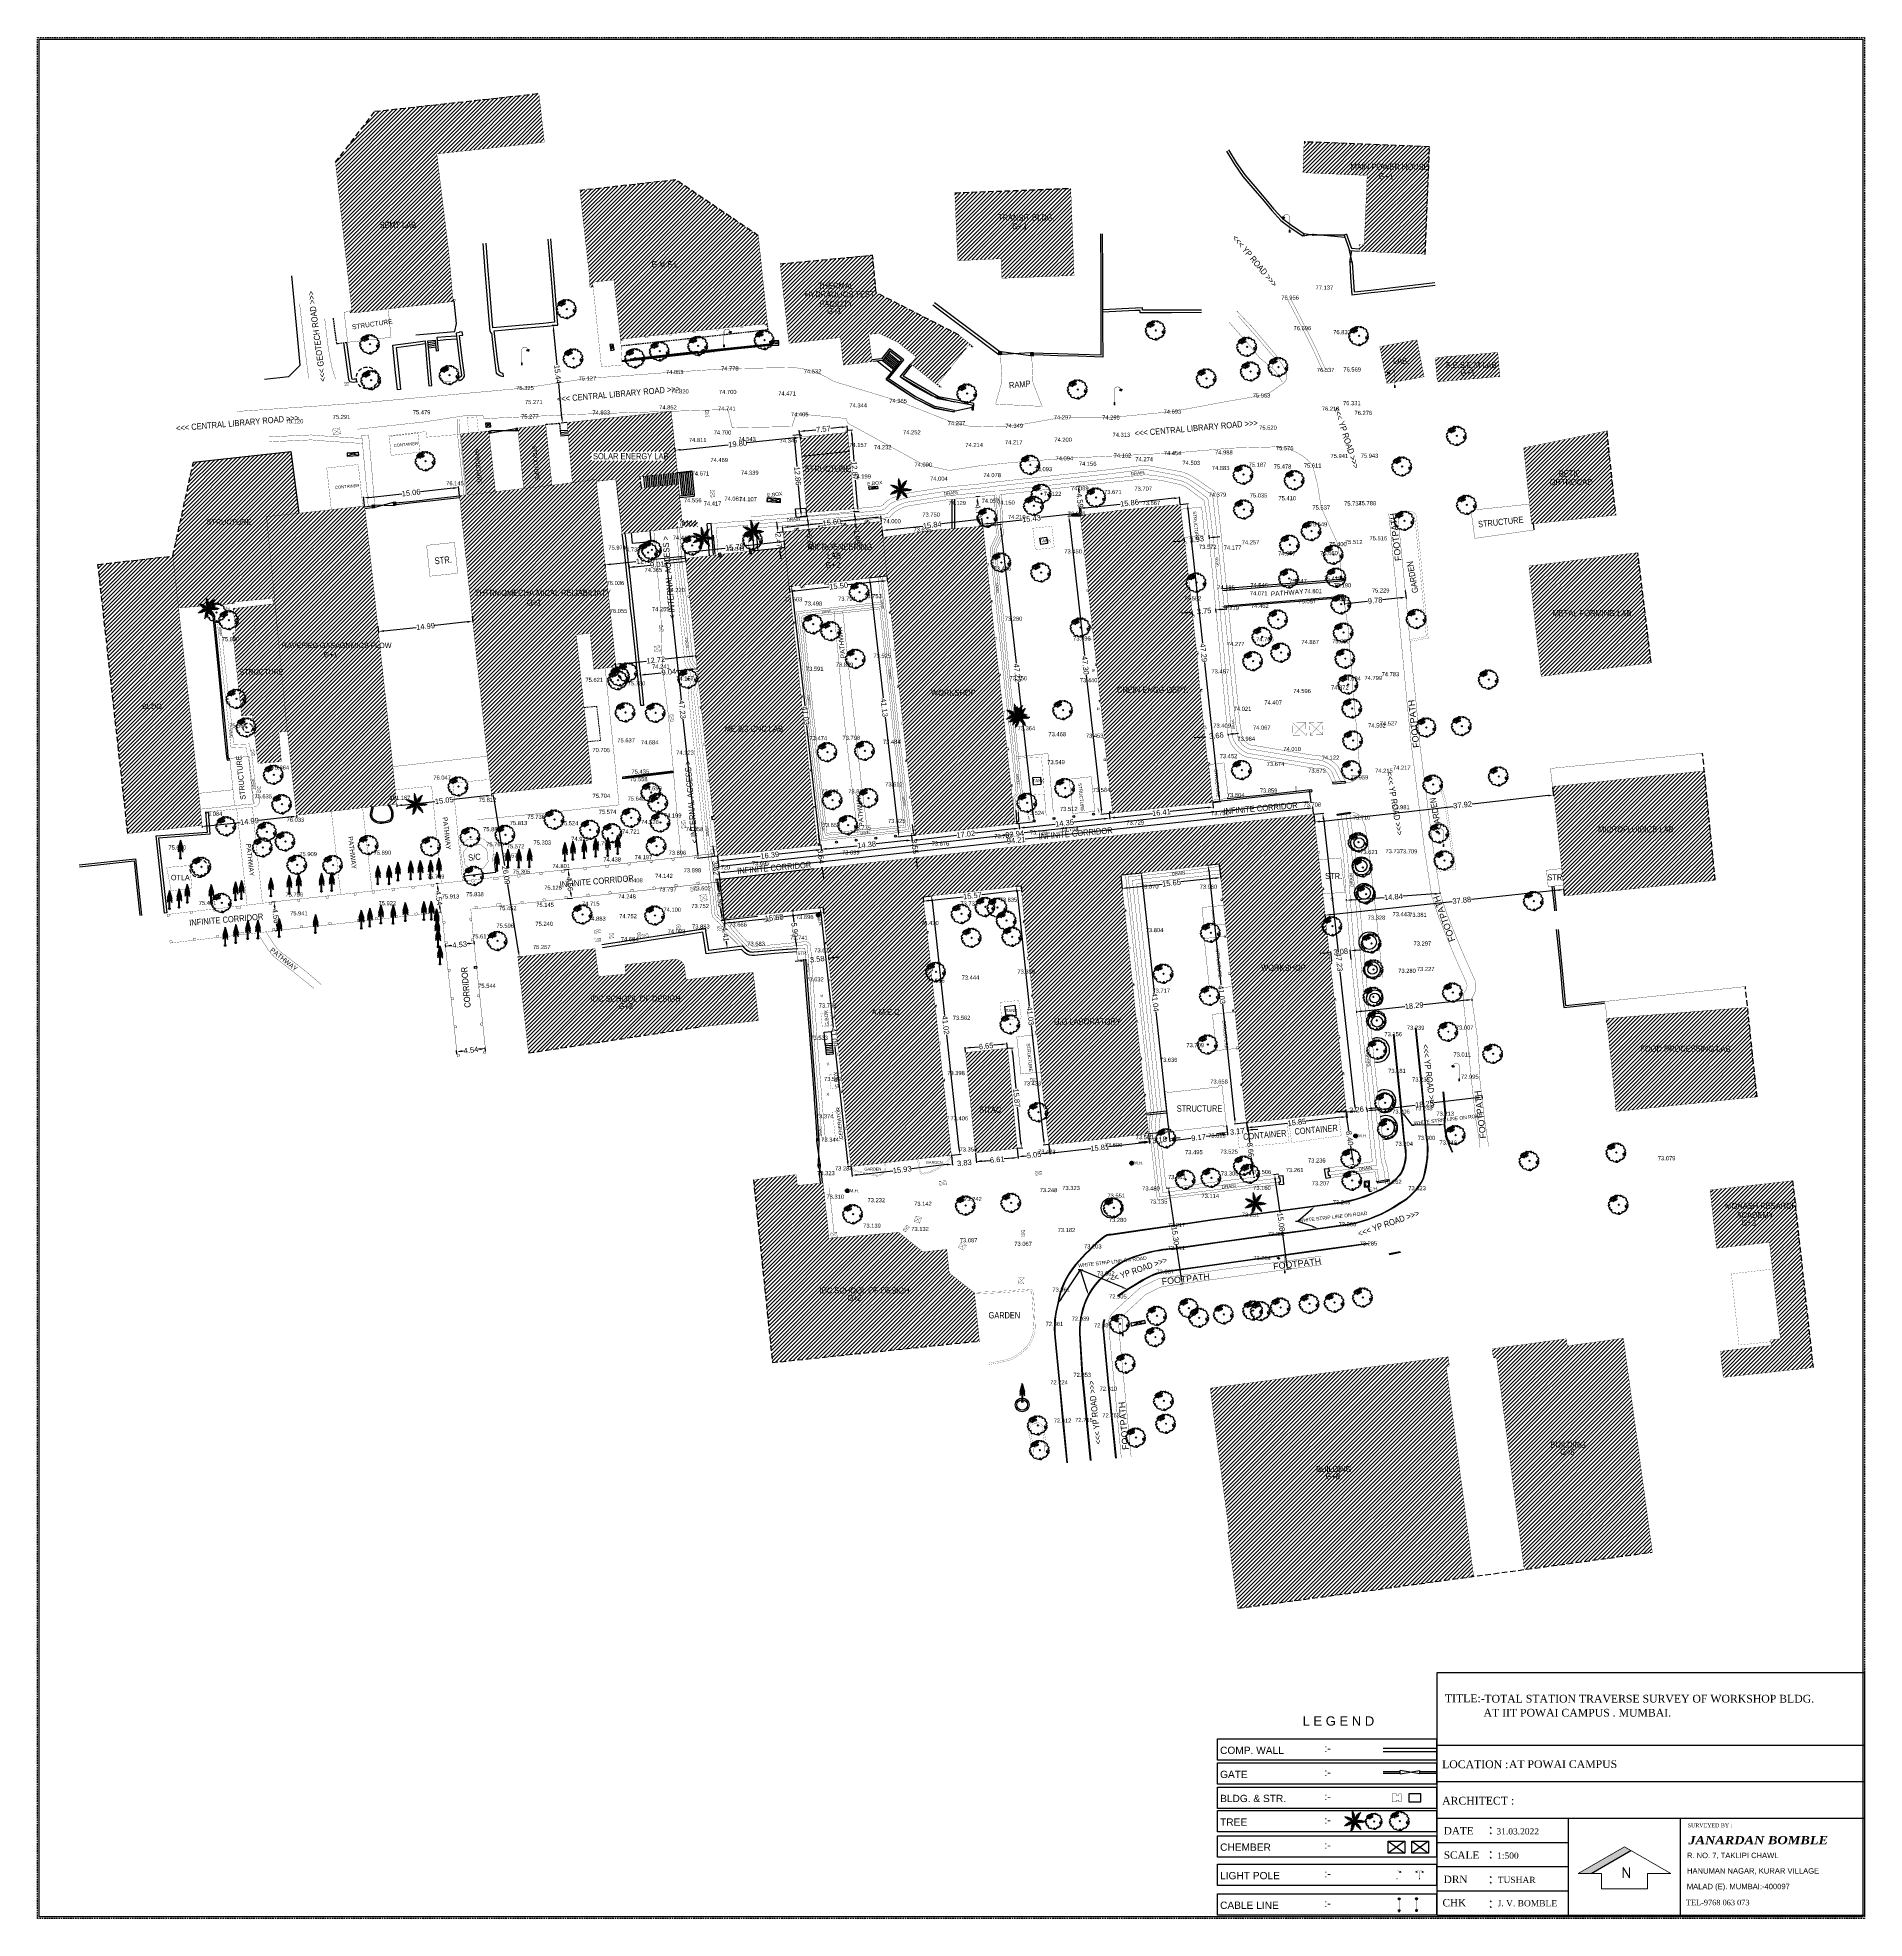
# Model space of a CAD drawing. Header units: inches. Extents: x 1254 to 1542, y 933 to 1230.
import ezdxf
from ezdxf import colors
from ezdxf.entities.mleader import LeaderData, LeaderLine
from ezdxf.enums import TextEntityAlignment as Align
from ezdxf.math import Vec2, Vec3

# ---------------------------------------------------------------- set-up
doc = ezdxf.new("R2010")
doc.units = ezdxf.units.IN
doc.header["$MEASUREMENT"] = 0
doc.header["$PDMODE"] = 35
doc.header["$PDSIZE"] = 0.1
doc.linetypes.add('ACAD_ISO04W100', pattern=[30, 24, -3, 0, -3])
doc.linetypes.add('HIDDEN', pattern=[0.375, 0.25, -0.125])
for name, color, linetype in [('bldg.', 1, 'Continuous'), ('cable', 21, 'Continuous'), ('CC LINE', 253, 'Continuous'), ('COLUM', 56, 'Continuous'), ('comp. wall', 7, 'Continuous'), ('dimeantion', 140, 'Continuous'), ('DIV', 50, 'Continuous'), ('DRAIN (S.W)', 130, 'HIDDEN'), ('FENCE LINE', 35, 'FENCELINE2'), ('garden', 104, 'Continuous'), ('HACH BLDG.', 182, 'Continuous'), ('LEVEL', 171, 'Continuous'), ('OTLA', 36, 'HIDDEN'), ('path', 30, 'ACAD_ISO04W100'), ('PR LINE', 241, 'Continuous'), ('road', 252, 'Continuous'), ('step', 35, 'Continuous'), ('STR H', 251, 'Continuous'), ('structure', 200, 'Continuous'), ('TANK', 251, 'Continuous'), ('text', 7, 'Continuous'), ('TREE', 3, 'Continuous'), ('TREES-0075', 3, 'Continuous'), ('well', 171, 'Continuous')]:
    doc.layers.add(name, color=color, linetype=linetype)
for name, color, linetype, lineweight in [('Chember', 252, 'Continuous', 25), ('Electric box', 10, 'Continuous', 25), ('footpath', 40, 'ACAD_ISO04W100', 25), ('GATE', 211, 'Continuous', 25), ('NAME-BLOCK', 1, 'Continuous', 13), ('room', 200, 'Continuous', 18), ('S NO', 7, 'Continuous', 13), ('SHED', 171, 'HIDDEN', 20), ('TE', 1, 'Continuous', 20), ('TXT', 7, 'Continuous', 13)]:
    doc.layers.add(name, color=color, linetype=linetype, lineweight=lineweight)
doc.layers.get('0').off()
doc.styles.add('parag', font='arial.ttf', dxfattribs={"height": 1})
doc.styles.add('PRERNA1', font='timesbi.ttf')
doc.styles.add('ROMANS', font='romanc.shx')
doc.styles.add('ROMANT', font='times.ttf')
doc.styles.get("Standard").update_dxf_attribs({"font": 'arial.ttf'})
doc.styles.add('style2', font='arial.ttf')
doc.linetypes.add('FENCELINE2', pattern='A,0.25,-0.1,[132,ltypeshp.shx,S=0.1,R=0,X=-0.1,Y=0],-0.1,1', length=1.45)
doc.dimstyles.get("Standard").update_dxf_attribs({"dimtxt": 0.85, "dimasz": 0.85, "dimexe": 0.18, "dimexo": 0.0625, "dimgap": 0.09, "dimtad": 0, "dimzin": 0, "dimdsep": 46, "dimtxsty": 'Standard', "dimcen": 0.09, "dimclrd": 5, "dimclre": 5, "dimclrt": 6, "dimadec": 0, "dimazin": 0, "dimtfac": 1, "dimtofl": 0, "dimtmove": 0, "dimatfit": 3, "dimfxl": 0, "dimtolj": 1, "dimtzin": 0, "dimarcsym": 0})
pattern_1 = [(45, (467.107, 39.5311), (-0.30935922, 0.30935922), [])]

# ---------------------------------------------------------------- blocks, each defined once
blk = doc.blocks.new('UN')
at = {"layer": 'NAME-BLOCK', "color": 3}
for p, q in [((3666.84, 3102.92), (3661.66, 3099.94)), ((3666.84, 3102.92), (3661.66, 3099.94)), ((3672.01, 3099.93), (3666.84, 3102.92)), ((3672.01, 3099.93), (3666.84, 3102.92)), ((3661.66, 3099.94), (3664.25, 3099.94)), ((3661.66, 3099.94), (3664.25, 3099.94)), ((3664.25, 3099.94), (3664.25, 3098.21)), ((3664.25, 3099.94), (3664.25, 3098.21)), ((3669.42, 3098.21), (3669.42, 3099.93)), ((3669.42, 3098.21), (3669.42, 3099.93)), ((3669.42, 3099.93), (3672.01, 3099.93)), ((3669.42, 3099.93), (3672.01, 3099.93)), ((3664.25, 3098.21), (3669.42, 3098.21)), ((3664.25, 3098.21), (3669.42, 3098.21))]:
    blk.add_line(p, q, dxfattribs=at)
at = {"layer": 'text'}
blk.add_line((3663.1, 3099.94), (3667.55, 3102.51), dxfattribs=at)
blk.add_line((3663.1, 3099.94), (3667.55, 3102.51), dxfattribs=at)
blk.add_solid([(3661.66, 3099.94), (3663.1, 3099.94), (3666.84, 3102.92), (3667.55, 3102.51)], dxfattribs=at)
at = {"layer": 'text', "color": 0}
blk.add_solid([(3661.66, 3099.94), (3663.1, 3099.94), (3666.84, 3102.92), (3667.55, 3102.51)], dxfattribs=at)
at = {"layer": 'NAME-BLOCK', "color": 0, "style": 'ROMANS'}
blk.add_text('N', height=1.15, rotation=359.7928, dxfattribs=at).set_placement((3667.03, 3099.45), align=Align.CENTER)
blk = doc.blocks.new('palm tree')
at = {"layer": 'TREE'}
for p, q in [((23.74, 0.41), (23.57, 0.58)), ((23.69, 0.58), (23.58, 0.72)), ((23.8, 0.21), (23.58, 0.43)), ((23.84, 0.11), (23.59, 0.24)), ((23.88, -0.05), (23.62, 0.11)), ((23.68, 0.58), (23.69, 0.76)), ((23.74, 0.42), (23.78, 0.65)), ((23.8, 0.21), (23.87, 0.51)), ((23.84, 0.11), (23.95, 0.36)), ((23.88, -0.05), (24.01, 0.23)), ((23.93, -0.2), (24.05, 0.1)), ((24.36, -0.24), (24.29, 0.07)), ((24.43, -0.1), (24.36, 0.2)), ((24.5, 0.05), (24.43, 0.31)), ((24.43, -0.1), (24.72, 0.01)), ((24.5, 0.05), (24.77, 0.14)), ((24.55, 0.15), (24.54, 0.45)), ((24.55, 0.15), (24.81, 0.32)), ((24.65, 0.33), (24.65, 0.57)), ((24.66, 0.33), (24.85, 0.46)), ((24.73, 0.49), (24.86, 0.61)), ((24.74, 0.49), (24.76, 0.67)), ((22.71, -0.37), (22.54, -0.38)), ((22.72, -0.38), (22.58, -0.27)), ((22.88, -0.43), (22.65, -0.47)), ((22.88, -1.57), (22.71, -1.61)), ((22.89, -0.43), (22.72, -0.26)), ((22.88, -1.57), (22.77, -1.71)), ((23.08, -0.5), (22.78, -0.56)), ((23.03, -1.48), (22.79, -1.49)), ((23.08, -0.5), (22.87, -0.27)), ((23.21, -1.37), (22.9, -1.39)), ((23.03, -1.48), (22.91, -1.69)), ((23.19, -0.53), (22.94, -0.65)), ((23.3, -1.31), (23.03, -1.25)), ((23.19, -0.53), (23.06, -0.28)), ((23.34, -0.58), (23.06, -0.7)), ((23.21, -1.37), (23.06, -1.64)), ((23.44, -1.23), (23.14, -1.17)), ((23.34, -0.58), (23.19, -0.31)), ((23.5, -0.63), (23.2, -0.75)), ((23.3, -1.31), (23.23, -1.58)), ((23.58, -1.14), (23.24, -1.07)), ((23.5, -0.63), (23.33, -0.33)), ((23.44, -1.23), (23.35, -1.52)), ((23.65, -0.67), (23.38, -0.79)), ((23.71, -1.06), (23.41, -0.98)), ((23.58, -1.14), (23.47, -1.45)), ((23.77, -0.71), (23.5, -0.81)), ((23.65, -0.67), (23.51, -0.39)), ((23.82, -0.98), (23.52, -0.93)), ((23.77, -0.71), (23.62, -0.45)), ((23.93, -0.2), (23.63, -0.03)), ((23.71, -1.06), (23.63, -1.34)), ((23.97, -0.35), (23.69, -0.21)), ((23.89, -0.74), (23.71, -0.83)), ((23.92, -0.92), (23.71, -0.86)), ((23.99, -1.41), (23.71, -1.61)), ((23.94, -1.73), (23.71, -1.89)), ((23.82, -0.98), (23.72, -1.26)), ((23.97, -1.57), (23.72, -1.75)), ((23.91, -1.84), (23.72, -2.07)), ((23.87, -2.04), (23.72, -2.22)), ((24.01, -0.48), (23.75, -0.32)), ((23.84, -2.21), (23.75, -2.37)), ((24.02, -1.26), (23.76, -1.42)), ((23.89, -0.74), (23.8, -0.55)), ((24.04, -1.12), (23.8, -1.31)), ((23.84, -2.22), (23.86, -2.39)), ((24.04, -0.6), (23.85, -0.5)), ((24.01, -0.78), (23.85, -0.83)), ((24.02, -0.84), (23.85, -0.83)), ((23.92, -0.92), (23.87, -1.11)), ((23.87, -2.04), (23.94, -2.27)), ((24.06, -1), (23.88, -1.12)), ((24.01, -0.78), (23.91, -0.64)), ((23.91, -1.84), (24.01, -2.13)), ((24.07, -0.72), (23.93, -0.62)), ((23.94, -1.73), (24.08, -1.96)), ((24.08, -0.88), (23.95, -0.99)), ((24.02, -0.84), (23.96, -1)), ((23.97, -0.35), (24.1, -0.09)), ((23.97, -1.57), (24.12, -1.83)), ((23.99, -1.41), (24.15, -1.69)), ((24.01, -0.48), (24.11, -0.21)), ((24.02, -1.26), (24.17, -1.5)), ((24.04, -0.6), (24.13, -0.41)), ((24.04, -1.12), (24.18, -1.38)), ((24.06, -1), (24.17, -1.18)), ((24.07, -0.72), (24.12, -0.56)), ((24.08, -0.88), (24.15, -1.03)), ((24.13, -0.72), (24.1, -0.56)), ((24.18, -0.61), (24.12, -0.41)), ((24.13, -0.72), (24.28, -0.65)), ((24.15, -0.85), (24.32, -0.88)), ((24.15, -0.85), (24.18, -1.02)), ((24.23, -0.5), (24.17, -0.21)), ((24.17, -0.79), (24.3, -0.68)), ((24.17, -0.79), (24.32, -0.88)), ((24.18, -0.61), (24.38, -0.55)), ((24.29, -0.38), (24.21, -0.1)), ((24.23, -0.5), (24.52, -0.39)), ((24.25, -0.94), (24.45, -0.94)), ((24.25, -0.94), (24.25, -1.15)), ((24.29, -0.38), (24.59, -0.29)), ((24.3, -0.77), (24.43, -0.62)), ((24.3, -0.77), (24.46, -0.91)), ((24.34, -1.02), (24.63, -1.05)), ((24.34, -1.02), (24.36, -1.32)), ((24.36, -0.24), (24.68, -0.13)), ((24.42, -0.76), (24.63, -0.55)), ((24.42, -0.76), (24.66, -0.94)), ((24.43, -1.11), (24.72, -1.12)), ((24.43, -1.11), (24.43, -1.42)), ((24.55, -0.74), (24.75, -0.53)), ((24.55, -0.74), (24.79, -0.94)), ((24.55, -1.22), (24.87, -1.24)), ((24.55, -1.22), (24.56, -1.56)), ((24.66, -1.33), (24.97, -1.34)), ((24.66, -1.33), (24.68, -1.64)), ((24.71, -0.72), (24.93, -0.5)), ((24.71, -0.72), (24.98, -0.94)), ((24.78, -1.44), (25.06, -1.45)), ((24.78, -1.44), (24.79, -1.72)), ((24.86, -1.52), (25.16, -1.59)), ((24.86, -1.52), (24.95, -1.81)), ((24.87, -0.71), (25.08, -0.49)), ((24.87, -0.71), (25.11, -0.9)), ((25, -1.67), (25.08, -1.89)), ((25.01, -1.67), (25.24, -1.73)), ((25.03, -0.69), (25.21, -0.49)), ((25.03, -0.69), (25.24, -0.87)), ((25.13, -1.79), (25.21, -1.95)), ((25.14, -0.68), (25.39, -0.51)), ((25.14, -0.68), (25.42, -0.81)), ((25.14, -1.79), (25.3, -1.87)), ((25.35, -0.67), (25.55, -0.54)), ((25.35, -0.67), (25.56, -0.76)), ((25.52, -0.65), (25.69, -0.58)), ((25.52, -0.65), (25.69, -0.7))]:
    blk.add_line(p, q, dxfattribs=at)
for centre, start, end in [((3.75, -6.03), 14.4294, 19.245), ((43.18, -9.58), 150.4845, 155.3002), ((29.59, 19.48), 250.0123, 254.828), ((12.19, 16.51), 299.7051, 304.5208), ((3.3, 2.22), 346.9251, 351.7407), ((26.92, -21.62), 92.9204, 97.736), ((10.14, -16.51), 43.5913, 48.407)]:
    blk.add_arc(centre, 21.01, start, end, dxfattribs=at)
blk = doc.blocks.new('LIGHT POLE')
at = {"layer": 'footpath'}
h = blk.add_hatch(color=252, dxfattribs=at)
h.paths.add_polyline_path([(1081.129, 940.637), (1081.129, 940.731, -0.654472), (1081.066, 940.731), (1081.066, 940.637)])
h.paths.add_polyline_path([(1081.129, 940.731, 0.298071), (1081.098, 940.751), (1081.097, 940.711, 0.298304)])
h.paths.add_polyline_path([(1081.097, 940.711), (1081.098, 940.751, 0.298224), (1081.066, 940.731, 0.297991)])
at = {"layer": 'room'}
blk.add_hatch(color=130, dxfattribs=at).paths.add_polyline_path([(1081.276, 941.173), (1081.387, 941.208, 0.502288)])
at = {"layer": 'structure'}
blk.add_hatch(color=30, dxfattribs=at).paths.add_polyline_path([(1081.311, 941.184, 1), (1081.352, 941.197)])
at = {"layer": 'footpath', "color": 5, "linetype": 'Continuous', "const_width": 0.002}
blk.add_lwpolyline([(1081.129, 940.731, 0.654472), (1081.066, 940.731, 0.654472)], format="xyb", close=True, dxfattribs=at)
blk.add_lwpolyline([(1081.129, 940.731), (1081.129, 940.637), (1081.066, 940.637), (1081.066, 940.731)], dxfattribs=at)
at = {"layer": 'footpath'}
for points in [[(1081.315, 941.171), (1081.307, 941.155)], [(1081.321, 941.167), (1081.32, 941.158)], [(1081.329, 941.164), (1081.329, 941.147)], [(1081.337, 941.164), (1081.338, 941.154)], [(1081.344, 941.166), (1081.348, 941.152)], [(1081.349, 941.171), (1081.353, 941.165)], [(1081.354, 941.179), (1081.366, 941.166)]]:
    blk.add_lwpolyline(points, dxfattribs=at)
at = {"layer": 'room', "color": 130}
blk.add_line((1081.276, 941.173), (1081.387, 941.208), dxfattribs=at)
blk.add_arc((1081.344, 941.149), 0.0723, 54.13331, 160.81261, dxfattribs=at)
at = {"layer": 'room'}
blk.add_arc((1081.331, 941.191), 0.0214, 197.47296, 17.47296, dxfattribs=at)
at = {"layer": 'TE', "color": 7, "const_width": 0.0136}
blk.add_lwpolyline([(1081.097, 940.677), (1081.098, 941.217, -0.774922), (1081.321, 941.22)], format="xyb", dxfattribs=at)
blk = doc.blocks.new('PV07')
at = {"layer": 'TREE'}
for p, q in [((-4.2, 2.36), (-4.71, 2.24)), ((-4.2, 2.36), (-4.43, 2.61)), ((-3.65, 2.27), (-4.2, 2.36)), ((-3.83, 2.82), (-4.14, 3.22)), ((-3.83, 2.82), (-4.03, 2.79)), ((-3.65, 2.27), (-3.89, 2.59)), ((-3.43, 2.82), (-3.83, 2.82)), ((-3.34, 1.98), (-3.65, 2.27)), ((-1.77, 2.1), (-3.56, 3.36)), ((-2.75, 2.79), (-3.43, 2.82)), ((-2.82, 3.26), (-2.85, 3.45)), ((-2.56, 2.65), (-2.82, 3.26)), ((-2.29, 4.05), (-2.6, 4.31)), ((-2.26, 3.42), (-2.6, 3.73)), ((-1.71, 3.82), (-2.35, 4.45)), ((-2.23, 3.42), (-2.29, 4.05)), ((-1.89, 3.07), (-2.26, 3.42)), ((-1.71, 3.82), (-1.92, 4.59)), ((-1.89, 3.07), (-1.71, 3.82)), ((-1.46, 2.24), (-1.89, 3.07)), ((-1.71, 3.82), (-1.49, 4.36)), ((-1.49, 4.36), (-1.44, 4.64)), ((0, 0), (-0.2, 0)), ((0, 0), (0, 0.2)), ((0, 0), (0, -0.2)), ((0, 0), (0.2, 0))]:
    blk.add_line(p, q, dxfattribs=at)
at = {"layer": 'TREE', "flags": 128}
for points in [[(0.39, -4.4), (0.29, -4.2), (-0.04, -4.23), (-0.35, -4.43), (-0.26, -4.66), (-0.23, -4.8), (-0.69, -4.86), (-1.31, -4.66), (-1.55, -4.46), (-1.46, -4.29), (-1.83, -4.12), (-2.08, -4.12), (-2.29, -4.26), (-2.45, -4.26), (-2.97, -4.09), (-3.46, -3.63), (-3.62, -3.31), (-3.59, -3.11), (-3.4, -2.91), (-3.46, -2.68), (-3.77, -2.71), (-3.8, -2.86), (-4.11, -2.86), (-4.33, -2.57), (-4.39, -2.2), (-4.36, -1.88), (-4.3, -1.68), (-4.39, -1.45), (-4.63, -1.57), (-4.91, -1.42), (-5.06, -1.05), (-5.25, -0.31), (-5.03, -0.22), (-4.85, -0.25), (-4.73, -0.31), (-4.57, -0.22), (-4.73, 0.04), (-4.97, 0.21), (-5.1, 0.47), (-5.19, 0.72), (-5, 1.15), (-4.73, 1.3), (-4.54, 1.35), (-4.51, 1.61), (-4.39, 1.87), (-3.99, 1.98), (-3.68, 1.84), (-3.34, 1.98), (-2.97, 1.7), (-2.63, 1.5), (-2.39, 1.84), (-2.72, 2.04), (-3.03, 2.24), (-2.79, 2.33), (-2.32, 2.21), (-1.77, 2.1), (-1.37, 2.3), (-0.94, 2.56), (-0.57, 2.79), (-0.97, 2.87), (-1.62, 3.16), (-1.68, 3.47), (-1.43, 3.73), (-1.06, 3.85), (-0.66, 3.93), (-0.57, 4.13), (-0.94, 4.39), (-0.88, 4.76), (-0.24, 4.9)], [(-4.26, 2.99), (-3.99, 2.9), (-4.05, 2.7), (-4.3, 2.64), (-4.51, 2.59), (-4.45, 2.76), (-4.42, 2.87), (-4.26, 2.99)], [(-2.84, 4.14), (-2.69, 3.93), (-2.56, 3.68), (-2.85, 3.45), (-3.25, 3.45), (-3.53, 3.36), (-3.99, 3.25), (-3.99, 3.53), (-3.59, 3.79), (-3.19, 3.9), (-3.06, 4.13), (-2.84, 4.14)], [(-1.73, 4.72), (-1.58, 4.88), (-1.27, 4.88), (-1.25, 4.7), (-1.44, 4.64), (-1.68, 4.63), (-1.72, 4.71)], [(-0.26, 4.91), (0.29, 4.62), (0.88, 4.31), (1.22, 4.36), (1.83, 4.48), (2.26, 4.39), (2.05, 4.22), (2.02, 3.79), (2.02, 3.79), (2.42, 3.56), (2.57, 3.7), (2.88, 3.76), (3.4, 3.36), (3.83, 2.79), (3.74, 2.47), (3.62, 2.21), (3.74, 2.07), (4.08, 2.1), (4.27, 1.67), (4.54, 1.3), (4.64, 0.87), (4.39, 0.7), (4.08, 0.58), (4.05, 0.32), (4.24, 0.27), (4.64, 0.15), (4.67, -0.48), (4.51, -0.68), (4.3, -0.71), (3.77, -0.56), (3.68, -0.33), (3.43, -0.45), (3.19, -0.71), (3.43, -0.85), (3.5, -1.05), (3.34, -1.22), (3.62, -1.37), (3.87, -1.17), (4.17, -1.17), (4.36, -1.51), (4.36, -1.74), (4.11, -1.94), (3.9, -2), (3.83, -2.23), (4.02, -2.4), (3.9, -2.66), (3.71, -2.94), (3.4, -2.86), (3.19, -2.77), (3.13, -2.91), (3.22, -3.09), (3.22, -3.29), (3.19, -3.46), (2.82, -3.6), (2.54, -3.63), (2.29, -3.51), (2.14, -3.6), (2.36, -3.8), (2.02, -3.86), (1.77, -3.69), (1.49, -3.86), (1.52, -4.09), (1.52, -4.37), (1.25, -4.52), (0.82, -4.6), (0.39, -4.4)], [(0.57, 4.88), (0.79, 4.91), (1.06, 4.82), (1.12, 4.68), (0.94, 4.68), (0.75, 4.62), (0.6, 4.74), (0.57, 4.88)], [(-4.85, -1.8), (-4.88, -2), (-4.6, -2.23), (-4.51, -1.91), (-4.66, -1.8), (-4.85, -1.8)], [(0.14, -4.63), (0.45, -4.8), (0.75, -4.86), (0.63, -4.98), (0.29, -5), (-0.05, -4.96), (-0.01, -4.83), (0.02, -4.63), (0.14, -4.63)], [(4.7, -0.91), (4.42, -0.97), (4.42, -1.17), (4.6, -1.28), (4.82, -1.14), (4.7, -0.91)]]:
    blk.add_lwpolyline(points, dxfattribs=at)
at = {"layer": 'TREE'}
blk.add_point((0, 0), dxfattribs=at)
blk = doc.blocks.new('TREE12')
at = {"layer": 'TREE', "xscale": 99.88372093023256, "yscale": 99.88372093023256, "zscale": 99.88372093023256}
blk.add_blockref('PV07', (411, 285), dxfattribs=at)
blk = doc.blocks.new('cable')
at = {"layer": 'bldg.'}
h = blk.add_hatch(color=31, dxfattribs=at)
h.dxf.hatch_style = 1
h.paths.add_polyline_path([(993.27, 1032.72), (993.27, 1032.75, 0.414214), (993.11, 1032.59), (993.14, 1032.59, -0.414214)])
h.paths.add_polyline_path([(993.4, 1032.59), (993.38, 1032.59, -0.414214), (993.27, 1032.48), (993.27, 1032.45, 0.414214)])
h = blk.add_hatch(color=9, dxfattribs=at)
h.dxf.hatch_style = 1
h.paths.add_polyline_path([(993.27, 1032.72), (993.27, 1032.7, -0.414214), (993.38, 1032.59), (993.4, 1032.59, 0.414214)])
h.paths.add_polyline_path([(993.16, 1032.59), (993.14, 1032.59, 0.414214), (993.27, 1032.45), (993.27, 1032.48, -0.414214)])
h = blk.add_hatch(color=9, dxfattribs=at)
h.dxf.hatch_style = 1
h.paths.add_polyline_path([(993.27, 1030.74, 0.047067), (993.17, 1030.62), (993.37, 1030.62, 0.05281)])
h.paths.add_polyline_path([(993.27, 1030.86), (993.27, 1030.82, 0.031649), (993.39, 1030.83, 0.130338)])
h.paths.add_polyline_path([(993.27, 1030.82, -0.031649), (993.15, 1030.83, -0.050593), (993.27, 1030.74)])
h = blk.add_hatch(color=165, dxfattribs=at)
h.dxf.hatch_style = 1
h.paths.add_polyline_path([(993.27, 1030.74), (993.27, 1030.74, 0.050593), (993.15, 1030.83, -0.044605), (993.17, 1030.62, -0.046492)])
h.paths.add_polyline_path([(993.39, 1030.83, 0.044478), (993.27, 1030.74, -0.05281), (993.37, 1030.62, -0.044605)])
for points, const_width in [([(993.27, 1030.64), (993.27, 1032.59)], 0.045), ([(993.27, 1032.59), (993.27, 1032.8)], 0.015), ([(993.27, 1032.59), (993.05, 1032.59)], 0.015), ([(993.27, 1032.59), (993.49, 1032.59)], 0.015)]:
    blk.add_lwpolyline(points, dxfattribs=dict(at, const_width=const_width))
blk.add_lwpolyline([(993.17, 1030.62), (993.37, 1030.62)], dxfattribs=at)
for radius in [0.158, 0.133, 0.108]:
    blk.add_circle((993.27, 1032.59), radius, dxfattribs=at)
for centre, radius, start, end in [((993.27, 1030.62), 0.239, 60.2962, 119.7038), ((991.99, 1030.64), 1.18, 359.1878, 9.4038), ((992.77, 1030.2), 0.738, 34.5171, 58.3435), ((993.27, 1031.76), 0.937, 262.7489, 277.2511), ((993.85, 1030.13), 0.838, 123.0868, 144.0526), ((994.56, 1030.64), 1.18, 170.5962, 180.8122)]:
    blk.add_arc(centre, radius, start, end, dxfattribs=at)
blk = doc.blocks.new('2013')
at = {"layer": 'TREE', "color": 24}
for p, q in [((2277.29, 2192.91), (2277.19, 2192.99)), ((2277.3, 2192.72), (2277.19, 2192.82)), ((2277.47, 2192.84), (2277.27, 2193.04)), ((2277.31, 2192.72), (2277.29, 2192.91)), ((2277.47, 2192.84), (2277.4, 2193.08)), ((2277.41, 2192.61), (2277.47, 2192.84)), ((2277.47, 2192.84), (2277.54, 2193.01)), ((2277.54, 2193.01), (2277.55, 2193.1)), ((2276.7, 2192.39), (2276.54, 2192.35)), ((2276.7, 2192.39), (2276.63, 2192.47)), ((2276.87, 2192.36), (2276.7, 2192.39)), ((2276.81, 2192.53), (2276.72, 2192.66)), ((2276.81, 2192.53), (2276.75, 2192.52)), ((2276.87, 2192.36), (2276.79, 2192.46)), ((2276.93, 2192.53), (2276.81, 2192.53)), ((2276.96, 2192.27), (2276.87, 2192.36)), ((2277.45, 2192.31), (2276.9, 2192.7)), ((2277.15, 2192.52), (2276.93, 2192.53)), ((2277.13, 2192.67), (2277.12, 2192.73)), ((2277.2, 2192.48), (2277.13, 2192.67)), ((2277.41, 2192.61), (2277.3, 2192.72)), ((2277.54, 2192.35), (2277.41, 2192.61)), ((2278, 2191.66), (2277.94, 2191.66)), ((2278, 2191.66), (2278, 2191.72)), ((2278, 2191.66), (2278, 2191.6)), ((2278, 2191.66), (2278.06, 2191.66))]:
    blk.add_line(p, q, dxfattribs=at)
at = {"layer": 'TREE', "color": 24, "flags": 128}
for points in [[(2278.12, 2190.3), (2278.09, 2190.36), (2277.98, 2190.35), (2277.89, 2190.29), (2277.92, 2190.22), (2277.93, 2190.17), (2277.78, 2190.16), (2277.59, 2190.22), (2277.52, 2190.28), (2277.54, 2190.33), (2277.43, 2190.39), (2277.35, 2190.39), (2277.29, 2190.34), (2277.24, 2190.34), (2277.08, 2190.39), (2276.93, 2190.54), (2276.88, 2190.63), (2276.89, 2190.7), (2276.94, 2190.76), (2276.93, 2190.83), (2276.83, 2190.82), (2276.82, 2190.78), (2276.73, 2190.78), (2276.66, 2190.86), (2276.64, 2190.98), (2276.65, 2191.08), (2276.67, 2191.14), (2276.64, 2191.21), (2276.56, 2191.18), (2276.48, 2191.22), (2276.43, 2191.33), (2276.37, 2191.57), (2276.44, 2191.59), (2276.5, 2191.58), (2276.53, 2191.57), (2276.58, 2191.59), (2276.53, 2191.67), (2276.46, 2191.72), (2276.42, 2191.8), (2276.39, 2191.88), (2276.45, 2192.02), (2276.53, 2192.06), (2276.59, 2192.08), (2276.6, 2192.16), (2276.64, 2192.24), (2276.76, 2192.27), (2276.86, 2192.23), (2276.96, 2192.27), (2277.08, 2192.19), (2277.18, 2192.12), (2277.26, 2192.23), (2277.15, 2192.29), (2277.06, 2192.35), (2277.14, 2192.38), (2277.28, 2192.35), (2277.45, 2192.31), (2277.57, 2192.37), (2277.71, 2192.45), (2277.82, 2192.52), (2277.7, 2192.55), (2277.5, 2192.64), (2277.48, 2192.74), (2277.55, 2192.82), (2277.67, 2192.85), (2277.79, 2192.88), (2277.82, 2192.94), (2277.71, 2193.02), (2277.73, 2193.13), (2277.92, 2193.18)], [(2277.12, 2192.94), (2277.16, 2192.88), (2277.2, 2192.8), (2277.12, 2192.73), (2276.99, 2192.73), (2276.91, 2192.7), (2276.76, 2192.66), (2276.76, 2192.75), (2276.89, 2192.83), (2277.01, 2192.87), (2277.05, 2192.94), (2277.12, 2192.94)], [(2277.46, 2193.12), (2277.51, 2193.17), (2277.6, 2193.17), (2277.61, 2193.12), (2277.55, 2193.1), (2277.48, 2193.09), (2277.47, 2193.12)], [(2277.92, 2193.18), (2278.09, 2193.09), (2278.27, 2192.99), (2278.37, 2193.01), (2278.56, 2193.05), (2278.7, 2193.02), (2278.63, 2192.97), (2278.62, 2192.83), (2278.62, 2192.83), (2278.75, 2192.76), (2278.79, 2192.81), (2278.89, 2192.82), (2279.05, 2192.7), (2279.18, 2192.52), (2279.16, 2192.43), (2279.12, 2192.35), (2279.16, 2192.3), (2279.26, 2192.31), (2279.32, 2192.18), (2279.4, 2192.06), (2279.43, 2191.93), (2279.36, 2191.88), (2279.26, 2191.84), (2279.25, 2191.76), (2279.31, 2191.74), (2279.43, 2191.71), (2279.44, 2191.51), (2279.39, 2191.45), (2279.33, 2191.44), (2279.17, 2191.49), (2279.14, 2191.56), (2279.06, 2191.52), (2278.98, 2191.44), (2279.06, 2191.4), (2279.08, 2191.33), (2279.03, 2191.28), (2279.12, 2191.24), (2279.19, 2191.3), (2279.29, 2191.3), (2279.35, 2191.19), (2279.35, 2191.12), (2279.27, 2191.06), (2279.2, 2191.04), (2279.18, 2190.97), (2279.24, 2190.92), (2279.2, 2190.84), (2279.15, 2190.75), (2279.05, 2190.78), (2278.98, 2190.8), (2278.97, 2190.76), (2278.99, 2190.71), (2278.99, 2190.64), (2278.98, 2190.59), (2278.87, 2190.55), (2278.78, 2190.54), (2278.71, 2190.57), (2278.66, 2190.55), (2278.73, 2190.48), (2278.62, 2190.47), (2278.55, 2190.52), (2278.46, 2190.47), (2278.47, 2190.39), (2278.47, 2190.31), (2278.38, 2190.26), (2278.25, 2190.24), (2278.12, 2190.3)], [(2278.17, 2193.17), (2278.24, 2193.18), (2278.33, 2193.15), (2278.35, 2193.11), (2278.29, 2193.11), (2278.23, 2193.09), (2278.18, 2193.13), (2278.17, 2193.17)], [(2276.5, 2191.1), (2276.49, 2191.04), (2276.57, 2190.97), (2276.6, 2191.07), (2276.55, 2191.1), (2276.5, 2191.1)], [(2276.68, 2192.58), (2276.76, 2192.56), (2276.74, 2192.5), (2276.67, 2192.48), (2276.6, 2192.46), (2276.62, 2192.51), (2276.63, 2192.55), (2276.68, 2192.58)], [(2278.04, 2190.23), (2278.14, 2190.17), (2278.23, 2190.16), (2278.19, 2190.12), (2278.09, 2190.11), (2277.98, 2190.12), (2277.99, 2190.16), (2278, 2190.23), (2278.04, 2190.23)], [(2279.45, 2191.38), (2279.37, 2191.36), (2279.37, 2191.3), (2279.42, 2191.26), (2279.49, 2191.31), (2279.45, 2191.38)]]:
    blk.add_lwpolyline(points, dxfattribs=at)
at = {"layer": 'TREE', "color": 24}
blk.add_point((2278, 2191.66), dxfattribs=at)
blk = doc.blocks.new('SDFHGHG')
at = {"layer": 'TREE', "color": 30}
for p, q in [((951.26, 1025.29), (951.1, 1025.25)), ((951.26, 1025.29), (951.18, 1025.37)), ((951.43, 1025.26), (951.26, 1025.29)), ((951.37, 1025.43), (951.27, 1025.56)), ((951.37, 1025.43), (951.31, 1025.42)), ((951.43, 1025.26), (951.35, 1025.36)), ((951.49, 1025.43), (951.37, 1025.43)), ((951.52, 1025.17), (951.43, 1025.26)), ((952.01, 1025.21), (951.46, 1025.6)), ((951.71, 1025.42), (951.49, 1025.43)), ((951.68, 1025.57), (951.67, 1025.63)), ((951.76, 1025.38), (951.68, 1025.57)), ((951.85, 1025.81), (951.75, 1025.89)), ((951.86, 1025.62), (951.75, 1025.72)), ((952.03, 1025.74), (951.83, 1025.94)), ((951.86, 1025.62), (951.85, 1025.81)), ((951.97, 1025.51), (951.86, 1025.62)), ((952.03, 1025.74), (951.96, 1025.98)), ((951.97, 1025.51), (952.03, 1025.74)), ((952.1, 1025.26), (951.97, 1025.51)), ((952.03, 1025.74), (952.09, 1025.91)), ((952.09, 1025.91), (952.11, 1026)), ((952.56, 1024.56), (952.49, 1024.56)), ((952.56, 1024.56), (952.56, 1024.62)), ((952.56, 1024.56), (952.56, 1024.5)), ((952.56, 1024.56), (952.62, 1024.56))]:
    blk.add_line(p, q, dxfattribs=at)
at = {"layer": 'TREE', "color": 30, "flags": 128}
for points in [[(952.68, 1023.2), (952.65, 1023.26), (952.54, 1023.25), (952.45, 1023.19), (952.48, 1023.12), (952.49, 1023.07), (952.34, 1023.06), (952.15, 1023.12), (952.08, 1023.18), (952.1, 1023.23), (951.99, 1023.29), (951.91, 1023.29), (951.85, 1023.24), (951.8, 1023.24), (951.64, 1023.3), (951.48, 1023.44), (951.44, 1023.53), (951.45, 1023.6), (951.5, 1023.66), (951.48, 1023.73), (951.39, 1023.72), (951.38, 1023.68), (951.28, 1023.68), (951.22, 1023.77), (951.2, 1023.88), (951.21, 1023.98), (951.23, 1024.04), (951.2, 1024.11), (951.12, 1024.08), (951.04, 1024.12), (950.99, 1024.24), (950.93, 1024.47), (951, 1024.49), (951.06, 1024.48), (951.09, 1024.47), (951.14, 1024.49), (951.09, 1024.57), (951.02, 1024.63), (950.98, 1024.71), (950.95, 1024.78), (951.01, 1024.92), (951.09, 1024.96), (951.15, 1024.98), (951.16, 1025.06), (951.2, 1025.14), (951.32, 1025.17), (951.42, 1025.13), (951.52, 1025.17), (951.64, 1025.09), (951.74, 1025.02), (951.82, 1025.13), (951.71, 1025.19), (951.62, 1025.25), (951.69, 1025.28), (951.84, 1025.25), (952.01, 1025.21), (952.13, 1025.27), (952.27, 1025.35), (952.38, 1025.42), (952.26, 1025.45), (952.06, 1025.54), (952.04, 1025.64), (952.11, 1025.72), (952.23, 1025.75), (952.35, 1025.78), (952.38, 1025.84), (952.27, 1025.92), (952.28, 1026.04), (952.48, 1026.08)], [(951.06, 1024), (951.05, 1023.94), (951.13, 1023.87), (951.16, 1023.97), (951.11, 1024), (951.06, 1024)], [(951.24, 1025.49), (951.32, 1025.46), (951.3, 1025.4), (951.23, 1025.38), (951.16, 1025.36), (951.18, 1025.41), (951.19, 1025.45), (951.24, 1025.49)], [(951.68, 1025.84), (951.72, 1025.78), (951.76, 1025.7), (951.67, 1025.63), (951.55, 1025.63), (951.46, 1025.6), (951.32, 1025.57), (951.32, 1025.65), (951.45, 1025.73), (951.57, 1025.77), (951.61, 1025.84), (951.68, 1025.84)], [(952.02, 1026.02), (952.07, 1026.07), (952.16, 1026.07), (952.17, 1026.02), (952.11, 1026), (952.03, 1025.99), (952.02, 1026.02)], [(952.47, 1026.08), (952.65, 1025.99), (952.83, 1025.89), (952.93, 1025.91), (953.12, 1025.95), (953.26, 1025.92), (953.19, 1025.87), (953.18, 1025.73), (953.18, 1025.73), (953.3, 1025.66), (953.35, 1025.71), (953.45, 1025.73), (953.61, 1025.6), (953.74, 1025.42), (953.71, 1025.33), (953.68, 1025.25), (953.71, 1025.2), (953.82, 1025.21), (953.88, 1025.08), (953.96, 1024.96), (953.99, 1024.83), (953.91, 1024.78), (953.82, 1024.74), (953.81, 1024.66), (953.87, 1024.64), (953.99, 1024.61), (954, 1024.41), (953.95, 1024.35), (953.89, 1024.34), (953.72, 1024.39), (953.7, 1024.46), (953.62, 1024.42), (953.54, 1024.34), (953.62, 1024.3), (953.64, 1024.24), (953.59, 1024.18), (953.68, 1024.14), (953.75, 1024.2), (953.85, 1024.2), (953.91, 1024.09), (953.91, 1024.02), (953.83, 1023.96), (953.76, 1023.94), (953.74, 1023.87), (953.8, 1023.82), (953.76, 1023.74), (953.7, 1023.65), (953.61, 1023.68), (953.54, 1023.7), (953.52, 1023.66), (953.55, 1023.61), (953.55, 1023.54), (953.54, 1023.49), (953.43, 1023.45), (953.34, 1023.44), (953.27, 1023.47), (953.22, 1023.45), (953.29, 1023.38), (953.18, 1023.37), (953.1, 1023.42), (953.02, 1023.37), (953.03, 1023.3), (953.03, 1023.21), (952.94, 1023.16), (952.81, 1023.14), (952.68, 1023.2)], [(952.73, 1026.07), (952.8, 1026.08), (952.88, 1026.05), (952.9, 1026.01), (952.85, 1026.01), (952.79, 1025.99), (952.74, 1026.03), (952.73, 1026.07)], [(954.01, 1024.28), (953.92, 1024.26), (953.92, 1024.2), (953.98, 1024.16), (954.05, 1024.21), (954.01, 1024.28)], [(952.6, 1023.13), (952.69, 1023.07), (952.79, 1023.06), (952.75, 1023.02), (952.65, 1023.01), (952.54, 1023.03), (952.55, 1023.07), (952.56, 1023.13), (952.6, 1023.13)]]:
    blk.add_lwpolyline(points, dxfattribs=at)
at = {"layer": 'TREE', "color": 30}
blk.add_point((952.56, 1024.56), dxfattribs=at)
blk = doc.blocks.new('MH')
at = {"layer": 'comp. wall'}
h = blk.add_hatch(dxfattribs=at)
h.set_pattern_fill('ANGLE', color=251, scale=0.5, style=0)
h.set_pattern_definition([(0, (9.44105, -49.48132), (0, 0.1375), [0.1, -0.0375]), (90, (9.44105, -49.48132), (-0.1375, 8e-18), [0.1, -0.0375])])
h.paths.add_polyline_path([(1150.99, 862.79, 1), (1151.94, 862.79, 1)])
at = {"layer": 'comp. wall', "color": 252, "const_width": 0.15}
blk.add_lwpolyline([(1150.99, 862.79, 1), (1151.94, 862.79, 1)], format="xyb", close=True, dxfattribs=at)
at = {"layer": 'text', "style": 'parag'}
blk.add_text('M.H.', height=0.72, dxfattribs=at).set_placement((1152.03, 862.48))
blk = doc.blocks.new('ashoka tree')
at = {"layer": 'comp. wall'}
for points in [[(1046.79, 968.81, -0.084783), (1046.83, 968.81), (1046.81, 971.2)], [(1046.83, 968.7), (1046.79, 968.7), (1046.79, 968.81, 0.365489), (1046.7, 968.7, 1), (1046.92, 968.7, 0.365494), (1046.83, 968.81)]]:
    blk.add_hatch(color=25, dxfattribs=at).paths.add_polyline_path(points)
at = {"layer": 'comp. wall', "color": 3}
for p, q in [((1046.81, 971.2), (1046.49, 970.07)), ((1046.81, 971.2), (1046.57, 970.22)), ((1046.81, 971.2), (1046.66, 970.33)), ((1046.81, 971.2), (1046.72, 970.43)), ((1046.81, 971.2), (1046.9, 970.43)), ((1046.81, 971.2), (1046.97, 970.33)), ((1046.81, 971.2), (1047.05, 970.22)), ((1046.81, 971.2), (1047.14, 970.07)), ((1046.81, 970.9), (1046.49, 969.78)), ((1046.81, 970.65), (1046.49, 969.53)), ((1046.81, 970.9), (1046.57, 969.92)), ((1046.81, 970.65), (1046.57, 969.67)), ((1046.81, 970.9), (1046.66, 970.03)), ((1046.81, 970.65), (1046.66, 969.78)), ((1046.81, 970.9), (1046.72, 970.13)), ((1046.81, 970.65), (1046.72, 969.88)), ((1046.81, 970.9), (1046.9, 970.13)), ((1046.81, 970.9), (1046.97, 970.03)), ((1046.81, 970.9), (1047.05, 969.92)), ((1046.81, 970.9), (1047.14, 969.78)), ((1046.81, 970.65), (1046.9, 969.88)), ((1046.81, 970.65), (1046.97, 969.78)), ((1046.81, 970.65), (1047.05, 969.67)), ((1046.81, 970.65), (1047.14, 969.53))]:
    blk.add_line(p, q, dxfattribs=at)
at = {"layer": 'comp. wall', "color": 25}
blk.add_lwpolyline([(1046.81, 971.2), (1046.83, 968.7), (1046.79, 968.7), (1046.81, 971.2)], dxfattribs=at)
blk.add_circle((1046.81, 968.7), 0.11, dxfattribs=at)
blk.add_point((1046.81, 968.7), dxfattribs=at)
blk = doc.blocks.new('*D18')
at = {"layer": 'Defpoints', "color": 0}
for p in [(1397.78, 1053.71), (1381.95, 1051.93), (1397.94, 1052.32)]:
    blk.add_point(p, dxfattribs=at)
at = {"layer": 'dimeantion', "color": 5, "lineweight": -2}
for p, q in [((1397.79, 1053.65), (1397.96, 1052.14)), ((1381.96, 1051.87), (1382.13, 1050.36)), ((1382.95, 1050.63), (1388.55, 1051.26)), ((1397.09, 1052.23), (1391.5, 1051.59))]:
    blk.add_line(p, q, dxfattribs=at)
at = {"layer": 'dimeantion', "color": 5}
for points in [[(1382.94, 1050.77), (1382.97, 1050.49), (1382.11, 1050.54)], [(1397.08, 1052.37), (1397.11, 1052.09), (1397.94, 1052.32)]]:
    blk.add_solid(points, dxfattribs=at)
at = {"layer": 'dimeantion', "color": 6, "insert": (1390.02, 1051.43), "char_height": 0.85, "attachment_point": 5, "rotation": 6.4368}
blk.add_mtext('\\A1;15.93', dxfattribs=at)
blk = doc.blocks.new('*D19')
at = {"layer": 'Defpoints', "color": 0}
for p in [(1397.78, 1053.71), (1401.59, 1054.12), (1401.73, 1052.71)]:
    blk.add_point(p, dxfattribs=at)
at = {"layer": 'dimeantion', "color": 5, "lineweight": -2}
for p, q in [((1397.79, 1053.65), (1397.95, 1052.14)), ((1401.59, 1054.05), (1401.75, 1052.54)), ((1397.08, 1052.23), (1396.24, 1052.14)), ((1402.58, 1052.8), (1403.42, 1052.89))]:
    blk.add_line(p, q, dxfattribs=at)
at = {"layer": 'dimeantion', "color": 5}
for points in [[(1397.07, 1052.37), (1397.1, 1052.08), (1397.93, 1052.31)], [(1402.56, 1052.94), (1402.59, 1052.66), (1401.73, 1052.71)]]:
    blk.add_solid(points, dxfattribs=at)
at = {"layer": 'dimeantion', "color": 6, "insert": (1399.83, 1052.51), "char_height": 0.85, "attachment_point": 5, "rotation": 6.0011}
blk.add_mtext('\\A1;3.83', dxfattribs=at)
blk = doc.blocks.new('*D20')
at = {"layer": 'Defpoints', "color": 0}
for p in [(1401.59, 1054.12), (1408.16, 1054.79), (1408.31, 1053.35)]:
    blk.add_point(p, dxfattribs=at)
at = {"layer": 'dimeantion', "color": 5, "lineweight": -2}
for p, q in [((1401.59, 1054.05), (1401.75, 1052.5)), ((1408.17, 1054.73), (1408.33, 1053.18)), ((1402.58, 1052.77), (1403.91, 1052.9)), ((1407.46, 1053.27), (1406.13, 1053.13))]:
    blk.add_line(p, q, dxfattribs=at)
at = {"layer": 'dimeantion', "color": 5}
for points in [[(1407.45, 1053.41), (1407.48, 1053.13), (1408.31, 1053.35)], [(1402.57, 1052.91), (1402.59, 1052.63), (1401.73, 1052.68)]]:
    blk.add_solid(points, dxfattribs=at)
at = {"layer": 'dimeantion', "color": 6, "insert": (1405.02, 1053.02), "char_height": 0.85, "attachment_point": 5, "rotation": 5.8693}
blk.add_mtext('\\A1;6.61', dxfattribs=at)
blk = doc.blocks.new('*D21')
at = {"layer": 'Defpoints', "color": 0}
for p in [(1408.16, 1054.79), (1413.17, 1055.39), (1413.33, 1054.07)]:
    blk.add_point(p, dxfattribs=at)
at = {"layer": 'dimeantion', "color": 5, "lineweight": -2}
for p, q in [((1408.17, 1054.73), (1408.34, 1053.29)), ((1409.16, 1053.57), (1409.64, 1053.62)), ((1412.49, 1053.97), (1412.01, 1053.91)), ((1413.18, 1055.33), (1413.35, 1053.89))]:
    blk.add_line(p, q, dxfattribs=at)
at = {"layer": 'dimeantion', "color": 5}
for points in [[(1409.15, 1053.71), (1409.18, 1053.43), (1408.32, 1053.47)], [(1412.47, 1054.11), (1412.5, 1053.83), (1413.33, 1054.07)]]:
    blk.add_solid(points, dxfattribs=at)
at = {"layer": 'dimeantion', "color": 6, "insert": (1410.83, 1053.77), "char_height": 0.85, "attachment_point": 5, "rotation": 6.8633}
blk.add_mtext('\\A1;5.05', dxfattribs=at)
blk = doc.blocks.new('*D22')
at = {"layer": 'Defpoints', "color": 0}
for p in [(1428.89, 1057.11), (1413.17, 1055.39), (1429.04, 1055.76)]:
    blk.add_point(p, dxfattribs=at)
at = {"layer": 'dimeantion', "color": 5, "lineweight": -2}
for p, q in [((1428.9, 1057.05), (1429.06, 1055.58)), ((1413.18, 1055.33), (1413.34, 1053.86)), ((1414.17, 1054.13), (1419.79, 1054.75)), ((1428.19, 1055.67), (1422.57, 1055.05))]:
    blk.add_line(p, q, dxfattribs=at)
at = {"layer": 'dimeantion', "color": 5}
for points in [[(1414.15, 1054.27), (1414.18, 1053.99), (1413.32, 1054.04)], [(1428.18, 1055.81), (1428.21, 1055.53), (1429.04, 1055.76)]]:
    blk.add_solid(points, dxfattribs=at)
at = {"layer": 'dimeantion', "color": 6, "insert": (1421.18, 1054.9), "char_height": 0.85, "attachment_point": 5, "rotation": 6.2466}
blk.add_mtext('\\A1;15.81', dxfattribs=at)
blk = doc.blocks.new('*D23')
at = {"layer": 'Defpoints', "color": 0}
for p in [(1428.89, 1057.11), (1432.05, 1057.5), (1432.19, 1056.33)]:
    blk.add_point(p, dxfattribs=at)
at = {"layer": 'dimeantion', "color": 5, "lineweight": -2}
for p, q in [((1428.9, 1057.05), (1429.05, 1055.76)), ((1432.06, 1057.44), (1432.21, 1056.15)), ((1433.04, 1056.43), (1433.88, 1056.53)), ((1428.19, 1055.84), (1427.34, 1055.74))]:
    blk.add_line(p, q, dxfattribs=at)
at = {"layer": 'dimeantion', "color": 5}
for points in [[(1433.02, 1056.57), (1433.05, 1056.29), (1432.19, 1056.33)], [(1428.17, 1055.98), (1428.21, 1055.7), (1429.03, 1055.94)]]:
    blk.add_solid(points, dxfattribs=at)
at = {"layer": 'dimeantion', "color": 6, "insert": (1430.61, 1056.13), "char_height": 0.85, "attachment_point": 5, "rotation": 6.909}
blk.add_mtext('\\A1;3.18', dxfattribs=at)
blk = doc.blocks.new('*D24')
at = {"layer": 'Defpoints', "color": 0}
for p in [(1432.09, 1057.2), (1441.2, 1058.23), (1432.22, 1056)]:
    blk.add_point(p, dxfattribs=at)
at = {"layer": 'dimeantion', "color": 5, "lineweight": -2}
for p, q in [((1432.09, 1057.13), (1432.24, 1055.82)), ((1433.07, 1056.1), (1435.59, 1056.38)), ((1440.49, 1056.94), (1437.97, 1056.65)), ((1441.21, 1058.17), (1441.36, 1056.86))]:
    blk.add_line(p, q, dxfattribs=at)
at = {"layer": 'dimeantion', "color": 5}
for points in [[(1440.48, 1057.08), (1440.51, 1056.8), (1441.34, 1057.04)], [(1433.05, 1056.24), (1433.08, 1055.95), (1432.22, 1056)]]:
    blk.add_solid(points, dxfattribs=at)
at = {"layer": 'dimeantion', "color": 6, "insert": (1436.78, 1056.52), "char_height": 0.85, "attachment_point": 5, "rotation": 6.4924}
blk.add_mtext('\\A1;9.17', dxfattribs=at)
blk = doc.blocks.new('*D25')
at = {"layer": 'Defpoints', "color": 0}
for p in [(1441.17, 1058.47), (1441.31, 1057.29), (1444.32, 1058.83)]:
    blk.add_point(p, dxfattribs=at)
at = {"layer": 'dimeantion', "color": 5, "lineweight": -2}
for p, q in [((1440.47, 1057.19), (1439.62, 1057.1)), ((1441.18, 1058.41), (1441.33, 1057.11)), ((1444.33, 1058.77), (1444.48, 1057.47)), ((1445.3, 1057.75), (1446.15, 1057.84))]:
    blk.add_line(p, q, dxfattribs=at)
at = {"layer": 'dimeantion', "color": 5}
for points in [[(1440.45, 1057.33), (1440.48, 1057.05), (1441.31, 1057.29)], [(1445.29, 1057.89), (1445.32, 1057.61), (1444.46, 1057.65)]]:
    blk.add_solid(points, dxfattribs=at)
at = {"layer": 'dimeantion', "color": 6, "insert": (1442.88, 1057.47), "char_height": 0.85, "attachment_point": 5, "rotation": 6.5224}
blk.add_mtext('\\A1;3.17', dxfattribs=at)
blk = doc.blocks.new('*D26')
at = {"layer": 'Defpoints', "color": 0}
for p in [(1460.08, 1060.56), (1460.17, 1059.79), (1444.32, 1058.83)]:
    blk.add_point(p, dxfattribs=at)
at = {"layer": 'dimeantion', "color": 5, "lineweight": -2}
for p, q in [((1459.32, 1059.7), (1453.77, 1059.09)), ((1460.09, 1060.5), (1460.19, 1059.61)), ((1444.33, 1058.77), (1444.43, 1057.88)), ((1445.25, 1058.15), (1450.81, 1058.76))]:
    blk.add_line(p, q, dxfattribs=at)
at = {"layer": 'dimeantion', "color": 5}
for points in [[(1459.31, 1059.84), (1459.34, 1059.56), (1460.17, 1059.79)], [(1445.24, 1058.29), (1445.27, 1058.01), (1444.41, 1058.06)]]:
    blk.add_solid(points, dxfattribs=at)
at = {"layer": 'dimeantion', "color": 6, "insert": (1452.29, 1058.92), "char_height": 0.85, "attachment_point": 5, "rotation": 6.2648}
blk.add_mtext('\\A1;15.85', dxfattribs=at)
blk = doc.blocks.new('*D27')
at = {"layer": 'Defpoints', "color": 0}
for p in [(1454.93, 1107.52), (1456.37, 1107.67), (1460.08, 1060.56)]:
    blk.add_point(p, dxfattribs=at)
at = {"layer": 'dimeantion', "color": 5, "lineweight": -2}
for p, q in [((1454.99, 1107.52), (1456.55, 1107.69)), ((1456.46, 1106.83), (1458.78, 1085.73)), ((1461.43, 1061.57), (1459.11, 1082.67)), ((1460.14, 1060.57), (1461.7, 1060.74))]:
    blk.add_line(p, q, dxfattribs=at)
at = {"layer": 'dimeantion', "color": 5}
for points in [[(1456.61, 1106.84), (1456.32, 1106.81), (1456.37, 1107.67)], [(1461.57, 1061.58), (1461.29, 1061.55), (1461.52, 1060.72)]]:
    blk.add_solid(points, dxfattribs=at)
at = {"layer": 'dimeantion', "color": 6, "insert": (1458.95, 1084.2), "char_height": 0.85, "attachment_point": 5, "rotation": 276.2597}
blk.add_mtext('\\A1;47.23', dxfattribs=at)
blk = doc.blocks.new('*D28')
at = {"layer": 'Defpoints', "color": 0}
for p in [(1454.93, 1107.52), (1361.17, 1098.28), (1361.28, 1097.29)]:
    blk.add_point(p, dxfattribs=at)
at = {"layer": 'dimeantion', "color": 5, "lineweight": -2}
for p, q in [((1453.98, 1108.41), (1409.43, 1103.55)), ((1454.93, 1107.58), (1454.8, 1108.68)), ((1362.02, 1098.37), (1406.56, 1103.23)), ((1361.27, 1097.35), (1361.15, 1098.46))]:
    blk.add_line(p, q, dxfattribs=at)
at = {"layer": 'dimeantion', "color": 5}
for points in [[(1453.96, 1108.55), (1453.99, 1108.27), (1454.82, 1108.5)], [(1362, 1098.51), (1362.03, 1098.23), (1361.17, 1098.28)]]:
    blk.add_solid(points, dxfattribs=at)
at = {"layer": 'dimeantion', "color": 6, "insert": (1408, 1103.39), "char_height": 0.85, "attachment_point": 5, "rotation": 6.2315}
blk.add_mtext('\\A1;94.21', dxfattribs=at)
blk = doc.blocks.new('*D29')
at = {"layer": 'Defpoints', "color": 0}
for p in [(1360.9, 1100.89), (1377.19, 1102.69), (1377.27, 1101.94)]:
    blk.add_point(p, dxfattribs=at)
at = {"layer": 'dimeantion', "color": 5, "lineweight": -2}
for p, q in [((1361.83, 1100.24), (1367.65, 1100.88)), ((1376.43, 1101.85), (1370.61, 1101.2)), ((1377.2, 1102.63), (1377.29, 1101.76)), ((1360.91, 1100.83), (1361.01, 1099.96))]:
    blk.add_line(p, q, dxfattribs=at)
at = {"layer": 'dimeantion', "color": 5}
for points in [[(1376.41, 1101.99), (1376.44, 1101.71), (1377.27, 1101.94)], [(1361.81, 1100.38), (1361.85, 1100.09), (1360.99, 1100.14)]]:
    blk.add_solid(points, dxfattribs=at)
at = {"layer": 'dimeantion', "color": 6, "insert": (1369.13, 1101.04), "char_height": 0.85, "attachment_point": 5, "rotation": 6.2993}
blk.add_mtext('\\A1;16.39', dxfattribs=at)
blk = doc.blocks.new('*D30')
at = {"layer": 'Defpoints', "color": 0}
for p in [(1372.21, 1143.42), (1376.71, 1102.64), (1377.07, 1102.67)]:
    blk.add_point(p, dxfattribs=at)
at = {"layer": 'dimeantion', "color": 5, "lineweight": -2}
for p, q in [((1372.27, 1143.42), (1372.75, 1143.48)), ((1372.66, 1142.61), (1374.65, 1124.6)), ((1376.97, 1103.52), (1374.99, 1121.53)), ((1376.77, 1102.64), (1377.25, 1102.69))]:
    blk.add_line(p, q, dxfattribs=at)
at = {"layer": 'dimeantion', "color": 5}
for points in [[(1372.8, 1142.63), (1372.52, 1142.6), (1372.57, 1143.46)], [(1377.12, 1103.53), (1376.83, 1103.5), (1377.07, 1102.67)]]:
    blk.add_solid(points, dxfattribs=at)
at = {"layer": 'dimeantion', "color": 6, "insert": (1374.82, 1123.07), "char_height": 0.85, "attachment_point": 5, "rotation": 276.2993}
blk.add_mtext('\\A1;41.03', dxfattribs=at)
blk = doc.blocks.new('*D31')
at = {"layer": 'Defpoints', "color": 0}
for p in [(1372.21, 1143.42), (1387.62, 1145.1), (1387.7, 1144.36)]:
    blk.add_point(p, dxfattribs=at)
at = {"layer": 'dimeantion', "color": 5, "lineweight": -2}
for p, q in [((1372.22, 1143.35), (1372.31, 1142.5)), ((1373.14, 1142.78), (1378.52, 1143.36)), ((1386.86, 1144.27), (1381.47, 1143.68)), ((1387.63, 1145.04), (1387.72, 1144.18))]:
    blk.add_line(p, q, dxfattribs=at)
at = {"layer": 'dimeantion', "color": 5}
for points in [[(1373.12, 1142.92), (1373.15, 1142.63), (1372.29, 1142.68)], [(1386.84, 1144.41), (1386.87, 1144.13), (1387.7, 1144.36)]]:
    blk.add_solid(points, dxfattribs=at)
at = {"layer": 'dimeantion', "color": 6, "insert": (1380, 1143.52), "char_height": 0.85, "attachment_point": 5, "rotation": 6.222}
blk.add_mtext('\\A1;15.50', dxfattribs=at)
blk = doc.blocks.new('*D32')
at = {"layer": 'Defpoints', "color": 0}
for p in [(1387.62, 1145.1), (1389.52, 1103.92), (1392.27, 1104.23)]:
    blk.add_point(p, dxfattribs=at)
at = {"layer": 'dimeantion', "color": 5, "lineweight": -2}
for p, q in [((1387.56, 1145.09), (1384.69, 1144.76)), ((1384.96, 1143.94), (1387.02, 1125.88)), ((1389.42, 1104.76), (1387.37, 1122.82)), ((1392.21, 1104.22), (1389.34, 1103.9))]:
    blk.add_line(p, q, dxfattribs=at)
at = {"layer": 'dimeantion', "color": 5}
for points in [[(1385.1, 1143.96), (1384.82, 1143.92), (1384.87, 1144.78)], [(1389.56, 1104.78), (1389.28, 1104.75), (1389.52, 1103.92)]]:
    blk.add_solid(points, dxfattribs=at)
at = {"layer": 'dimeantion', "color": 6, "insert": (1387.19, 1124.35), "char_height": 0.85, "attachment_point": 5, "rotation": 276.4941}
blk.add_mtext('\\A1;41.13', dxfattribs=at)
blk = doc.blocks.new('*D33')
at = {"layer": 'Defpoints', "color": 0}
for p in [(1391.5, 1104.14), (1377.19, 1102.69), (1391.57, 1103.43)]:
    blk.add_point(p, dxfattribs=at)
at = {"layer": 'dimeantion', "color": 5, "lineweight": -2}
for p, q in [((1391.51, 1104.08), (1391.59, 1103.25)), ((1377.2, 1102.63), (1377.28, 1101.8)), ((1378.11, 1102.06), (1382.94, 1102.55)), ((1390.73, 1103.34), (1385.9, 1102.85))]:
    blk.add_line(p, q, dxfattribs=at)
at = {"layer": 'dimeantion', "color": 5}
for points in [[(1378.09, 1102.2), (1378.12, 1101.92), (1377.26, 1101.98)], [(1390.71, 1103.49), (1390.74, 1103.2), (1391.57, 1103.43)]]:
    blk.add_solid(points, dxfattribs=at)
at = {"layer": 'dimeantion', "color": 6, "insert": (1384.42, 1102.7), "char_height": 0.85, "attachment_point": 5, "rotation": 5.8057}
blk.add_mtext('\\A1;14.38', dxfattribs=at)
blk = doc.blocks.new('*D34')
at = {"layer": 'Defpoints', "color": 0}
for p in [(1391.5, 1104.14), (1408.41, 1106.07), (1408.5, 1105.32)]:
    blk.add_point(p, dxfattribs=at)
at = {"layer": 'dimeantion', "color": 5, "lineweight": -2}
for p, q in [((1391.51, 1104.08), (1391.61, 1103.22)), ((1392.43, 1103.49), (1398.57, 1104.19)), ((1407.65, 1105.22), (1401.51, 1104.52)), ((1408.42, 1106.01), (1408.52, 1105.14))]:
    blk.add_line(p, q, dxfattribs=at)
at = {"layer": 'dimeantion', "color": 5}
for points in [[(1407.64, 1105.36), (1407.67, 1105.08), (1408.5, 1105.32)], [(1392.41, 1103.63), (1392.45, 1103.35), (1391.59, 1103.39)]]:
    blk.add_solid(points, dxfattribs=at)
at = {"layer": 'dimeantion', "color": 6, "insert": (1400.04, 1104.36), "char_height": 0.85, "attachment_point": 5, "rotation": 6.4941}
blk.add_mtext('\\A1;17.02', dxfattribs=at)
blk = doc.blocks.new('*D35')
at = {"layer": 'Defpoints', "color": 0}
for p in [(1422.68, 1107.62), (1422.76, 1106.89), (1408.41, 1106.07)]:
    blk.add_point(p, dxfattribs=at)
at = {"layer": 'dimeantion', "color": 5, "lineweight": -2}
for p, q in [((1421.91, 1106.8), (1417.1, 1106.28)), ((1422.69, 1107.56), (1422.78, 1106.71)), ((1408.42, 1106.01), (1408.51, 1105.16)), ((1409.34, 1105.43), (1414.15, 1105.95))]:
    blk.add_line(p, q, dxfattribs=at)
at = {"layer": 'dimeantion', "color": 5}
for points in [[(1421.9, 1106.94), (1421.93, 1106.66), (1422.76, 1106.89)], [(1409.32, 1105.57), (1409.35, 1105.29), (1408.49, 1105.34)]]:
    blk.add_solid(points, dxfattribs=at)
at = {"layer": 'dimeantion', "color": 6, "insert": (1415.63, 1106.12), "char_height": 0.85, "attachment_point": 5, "rotation": 6.2198}
blk.add_mtext('\\A1;14.35', dxfattribs=at)
blk = doc.blocks.new('*D36')
at = {"layer": 'Defpoints', "color": 0}
for p in [(1422.68, 1107.62), (1439, 1109.36), (1439.08, 1108.65)]:
    blk.add_point(p, dxfattribs=at)
at = {"layer": 'dimeantion', "color": 5, "lineweight": -2}
for p, q in [((1422.69, 1107.56), (1422.77, 1106.74)), ((1423.6, 1107.01), (1429.52, 1107.64)), ((1438.23, 1108.56), (1432.31, 1107.93)), ((1439.01, 1109.3), (1439.1, 1108.47))]:
    blk.add_line(p, q, dxfattribs=at)
at = {"layer": 'dimeantion', "color": 5}
for points in [[(1423.59, 1107.15), (1423.62, 1106.87), (1422.75, 1106.92)], [(1438.22, 1108.7), (1438.25, 1108.42), (1439.08, 1108.65)]]:
    blk.add_solid(points, dxfattribs=at)
at = {"layer": 'dimeantion', "color": 6, "insert": (1430.92, 1107.79), "char_height": 0.85, "attachment_point": 5, "rotation": 6.0677}
blk.add_mtext('\\A1;16.41', dxfattribs=at)
blk = doc.blocks.new('*D37')
at = {"layer": 'Defpoints', "color": 0}
for p in [(1418.11, 1154.71), (1421.53, 1107.5), (1423.32, 1107.69)]:
    blk.add_point(p, dxfattribs=at)
at = {"layer": 'dimeantion', "color": 5, "lineweight": -2}
for p, q in [((1418.05, 1154.7), (1416.14, 1154.49)), ((1416.41, 1153.67), (1418.76, 1132.53)), ((1421.44, 1108.34), (1419.09, 1129.47)), ((1423.25, 1107.69), (1421.35, 1107.48))]:
    blk.add_line(p, q, dxfattribs=at)
at = {"layer": 'dimeantion', "color": 5}
for points in [[(1416.55, 1153.68), (1416.27, 1153.65), (1416.32, 1154.51)], [(1421.58, 1108.36), (1421.29, 1108.32), (1421.53, 1107.5)]]:
    blk.add_solid(points, dxfattribs=at)
at = {"layer": 'dimeantion', "color": 6, "insert": (1418.92, 1131), "char_height": 0.85, "attachment_point": 5, "rotation": 276.3222}
blk.add_mtext('\\A1;47.30', dxfattribs=at)
blk = doc.blocks.new('*D38')
at = {"layer": 'Defpoints', "color": 0}
for p in [(1402.75, 1152.95), (1408.1, 1106.03), (1410.85, 1106.35)]:
    blk.add_point(p, dxfattribs=at)
at = {"layer": 'dimeantion', "color": 5, "lineweight": -2}
for p, q in [((1402.82, 1152.95), (1405.69, 1153.28)), ((1405.61, 1152.42), (1408.01, 1131.33)), ((1410.75, 1107.19), (1408.35, 1128.28)), ((1408.16, 1106.04), (1411.03, 1106.37))]:
    blk.add_line(p, q, dxfattribs=at)
at = {"layer": 'dimeantion', "color": 5}
for points in [[(1405.75, 1152.43), (1405.47, 1152.4), (1405.51, 1153.26)], [(1410.89, 1107.21), (1410.61, 1107.17), (1410.85, 1106.35)]]:
    blk.add_solid(points, dxfattribs=at)
at = {"layer": 'dimeantion', "color": 6, "insert": (1408.18, 1129.8), "char_height": 0.85, "attachment_point": 5, "rotation": 276.4941}
blk.add_mtext('\\A1;47.22', dxfattribs=at)
blk = doc.blocks.new('*D39')
at = {"layer": 'Defpoints', "color": 0}
for p in [(1418.07, 1155.01), (1418.11, 1154.71), (1402.78, 1152.97)]:
    blk.add_point(p, dxfattribs=at)
at = {"layer": 'dimeantion', "color": 5, "lineweight": -2}
for p, q in [((1417.23, 1154.91), (1411.88, 1154.31)), ((1418.1, 1154.77), (1418.05, 1155.19)), ((1402.77, 1153.03), (1402.73, 1153.45)), ((1403.59, 1153.37), (1408.94, 1153.97))]:
    blk.add_line(p, q, dxfattribs=at)
at = {"layer": 'dimeantion', "color": 5}
for points in [[(1417.21, 1155.05), (1417.25, 1154.77), (1418.07, 1155.01)], [(1403.57, 1153.51), (1403.61, 1153.23), (1402.75, 1153.27)]]:
    blk.add_solid(points, dxfattribs=at)
at = {"layer": 'dimeantion', "color": 6, "insert": (1410.41, 1154.14), "char_height": 0.85, "attachment_point": 5, "rotation": 6.4706}
blk.add_mtext('\\A1;15.43', dxfattribs=at)
blk = doc.blocks.new('*D40')
at = {"layer": 'Defpoints', "color": 0}
for p in [(1433.77, 1157.44), (1418.11, 1154.71), (1433.88, 1156.37)]:
    blk.add_point(p, dxfattribs=at)
at = {"layer": 'dimeantion', "color": 5, "lineweight": -2}
for p, q in [((1432.92, 1157.35), (1427.36, 1156.76)), ((1433.88, 1156.43), (1433.75, 1157.61)), ((1418.1, 1154.77), (1417.98, 1155.95)), ((1418.84, 1155.86), (1424.41, 1156.45))]:
    blk.add_line(p, q, dxfattribs=at)
at = {"layer": 'dimeantion', "color": 5}
for points in [[(1432.91, 1157.49), (1432.94, 1157.21), (1433.77, 1157.44)], [(1418.83, 1156.01), (1418.86, 1155.72), (1418, 1155.78)]]:
    blk.add_solid(points, dxfattribs=at)
at = {"layer": 'dimeantion', "color": 6, "insert": (1425.88, 1156.61), "char_height": 0.85, "attachment_point": 5, "rotation": 6.0075}
blk.add_mtext('\\A1;15.86', dxfattribs=at)
blk = doc.blocks.new('*D41')
at = {"layer": 'Defpoints', "color": 0}
for p in [(1386.89, 1152.26), (1402.75, 1152.95), (1387.02, 1151.18)]:
    blk.add_point(p, dxfattribs=at)
at = {"layer": 'dimeantion', "color": 5, "lineweight": -2}
for p, q in [((1387.01, 1151.24), (1386.87, 1152.44)), ((1387.74, 1152.36), (1393.29, 1152.98)), ((1401.79, 1153.94), (1396.24, 1153.31)), ((1402.75, 1153.01), (1402.61, 1154.21))]:
    blk.add_line(p, q, dxfattribs=at)
at = {"layer": 'dimeantion', "color": 5}
for points in [[(1387.72, 1152.5), (1387.75, 1152.22), (1386.89, 1152.26)], [(1401.77, 1154.08), (1401.8, 1153.8), (1402.63, 1154.03)]]:
    blk.add_solid(points, dxfattribs=at)
at = {"layer": 'dimeantion', "color": 6, "insert": (1394.76, 1153.15), "char_height": 0.85, "attachment_point": 5, "rotation": 6.4175}
blk.add_mtext('\\A1;15.84', dxfattribs=at)
blk = doc.blocks.new('*D42')
at = {"layer": 'Defpoints', "color": 0}
for p in [(1371.18, 1152.74), (1371.26, 1152.03), (1386.76, 1153.7)]:
    blk.add_point(p, dxfattribs=at)
at = {"layer": 'dimeantion', "color": 5, "lineweight": -2}
for p, q in [((1385.84, 1154.32), (1380.41, 1153.74)), ((1386.76, 1153.76), (1386.67, 1154.59)), ((1371.25, 1152.1), (1371.16, 1152.92)), ((1372.03, 1152.84), (1377.46, 1153.42))]:
    blk.add_line(p, q, dxfattribs=at)
at = {"layer": 'dimeantion', "color": 5}
for points in [[(1385.83, 1154.46), (1385.86, 1154.18), (1386.69, 1154.41)], [(1372.01, 1152.98), (1372.04, 1152.69), (1371.18, 1152.74)]]:
    blk.add_solid(points, dxfattribs=at)
at = {"layer": 'dimeantion', "color": 6, "insert": (1378.93, 1153.58), "char_height": 0.85, "attachment_point": 5, "rotation": 6.1317}
blk.add_mtext('\\A1;15.60', dxfattribs=at)
blk = doc.blocks.new('*D43')
at = {"layer": 'Defpoints', "color": 0}
for p in [(1371.26, 1152.03), (1370.7, 1149.49), (1371.52, 1149.57)]:
    blk.add_point(p, dxfattribs=at)
at = {"layer": 'dimeantion', "color": 5, "lineweight": -2}
for p, q in [((1370.34, 1152.79), (1370.25, 1153.63)), ((1371.19, 1152.03), (1370.25, 1151.92)), ((1371.46, 1149.57), (1370.52, 1149.47)), ((1370.79, 1148.64), (1370.88, 1147.8))]:
    blk.add_line(p, q, dxfattribs=at)
at = {"layer": 'dimeantion', "color": 5}
for points in [[(1370.48, 1152.8), (1370.2, 1152.77), (1370.43, 1151.94)], [(1370.93, 1148.66), (1370.65, 1148.62), (1370.7, 1149.49)]]:
    blk.add_solid(points, dxfattribs=at)
at = {"layer": 'dimeantion', "color": 6, "insert": (1370.56, 1150.71), "char_height": 0.85, "attachment_point": 5, "rotation": 276.1827}
blk.add_mtext('\\A1;2.47', dxfattribs=at)
blk = doc.blocks.new('*D44')
at = {"layer": 'Defpoints', "color": 0}
for p in [(1355.74, 1148.8), (1371.52, 1149.57), (1355.84, 1147.85)]:
    blk.add_point(p, dxfattribs=at)
at = {"layer": 'dimeantion', "color": 5, "lineweight": -2}
for p, q in [((1355.83, 1147.91), (1355.72, 1148.98)), ((1356.58, 1148.89), (1362.1, 1149.5)), ((1370.57, 1150.43), (1365.05, 1149.82)), ((1371.52, 1149.64), (1371.4, 1150.7))]:
    blk.add_line(p, q, dxfattribs=at)
at = {"layer": 'dimeantion', "color": 5}
for points in [[(1356.57, 1149.03), (1356.6, 1148.75), (1355.74, 1148.8)], [(1370.56, 1150.57), (1370.59, 1150.29), (1371.42, 1150.53)]]:
    blk.add_solid(points, dxfattribs=at)
at = {"layer": 'dimeantion', "color": 6, "insert": (1363.58, 1149.66), "char_height": 0.85, "attachment_point": 5, "rotation": 6.2835}
blk.add_mtext('\\A1;15.78', dxfattribs=at)
blk = doc.blocks.new('*D13')
at = {"layer": 'Defpoints', "color": 0}
for p in [(1355.84, 1147.85), (1360.9, 1100.89), (1357.86, 1100.56)]:
    blk.add_point(p, dxfattribs=at)
at = {"layer": 'dimeantion', "color": 5, "lineweight": -2}
for p, q in [((1355.78, 1147.84), (1352.62, 1147.5)), ((1352.89, 1146.67), (1355.16, 1125.57)), ((1357.77, 1101.41), (1355.49, 1122.51)), ((1360.84, 1100.88), (1357.68, 1100.54))]:
    blk.add_line(p, q, dxfattribs=at)
at = {"layer": 'dimeantion', "color": 5}
for points in [[(1353.03, 1146.69), (1352.74, 1146.66), (1352.79, 1147.52)], [(1357.91, 1101.42), (1357.62, 1101.39), (1357.86, 1100.56)]]:
    blk.add_solid(points, dxfattribs=at)
at = {"layer": 'dimeantion', "color": 6, "insert": (1355.33, 1124.04), "char_height": 0.85, "attachment_point": 5, "rotation": 276.1526}
blk.add_mtext('\\A1;47.23', dxfattribs=at)
blk = doc.blocks.new('*D45')
at = {"layer": 'Defpoints', "color": 0}
for p in [(1360.9, 1100.89), (1360.41, 1100.84), (1361.28, 1097.29)]:
    blk.add_point(p, dxfattribs=at)
at = {"layer": 'dimeantion', "color": 5, "lineweight": -2}
for p, q in [((1360.32, 1101.68), (1360.23, 1102.53)), ((1360.84, 1100.88), (1360.23, 1100.82)), ((1361.22, 1097.28), (1360.6, 1097.22)), ((1360.87, 1096.39), (1360.96, 1095.55))]:
    blk.add_line(p, q, dxfattribs=at)
at = {"layer": 'dimeantion', "color": 5}
for points in [[(1360.46, 1101.7), (1360.18, 1101.67), (1360.41, 1100.84)], [(1361.01, 1096.41), (1360.73, 1096.38), (1360.78, 1097.24)]]:
    blk.add_solid(points, dxfattribs=at)
at = {"layer": 'dimeantion', "color": 6, "insert": (1360.59, 1099.04), "char_height": 0.85, "attachment_point": 5, "rotation": 275.9767}
blk.add_mtext('\\A1;3.62', dxfattribs=at)
blk = doc.blocks.new('*D46')
at = {"layer": 'Defpoints', "color": 0}
for p in [(1361.28, 1097.29), (1361.66, 1090.74), (1361.99, 1090.78)]:
    blk.add_point(p, dxfattribs=at)
at = {"layer": 'dimeantion', "color": 5, "lineweight": -2}
for p, q in [((1361.22, 1097.28), (1360.77, 1097.23)), ((1361.04, 1096.41), (1361.18, 1095.19)), ((1361.57, 1091.58), (1361.44, 1092.8)), ((1361.93, 1090.77), (1361.48, 1090.72))]:
    blk.add_line(p, q, dxfattribs=at)
at = {"layer": 'dimeantion', "color": 5}
for points in [[(1361.18, 1096.42), (1360.9, 1096.39), (1360.95, 1097.25)], [(1361.71, 1091.6), (1361.43, 1091.57), (1361.66, 1090.74)]]:
    blk.add_solid(points, dxfattribs=at)
at = {"layer": 'dimeantion', "color": 6, "insert": (1361.31, 1094), "char_height": 0.85, "attachment_point": 5, "rotation": 276.2273}
blk.add_mtext('\\A1;6.55', dxfattribs=at)
blk = doc.blocks.new('*D47')
at = {"layer": 'Defpoints', "color": 0}
for p in [(1377.54, 1092.78), (1361.96, 1091.08), (1362.04, 1090.33)]:
    blk.add_point(p, dxfattribs=at)
at = {"layer": 'dimeantion', "color": 5, "lineweight": -2}
for p, q in [((1377.55, 1092.72), (1377.64, 1091.85)), ((1361.96, 1091.02), (1362.06, 1090.15)), ((1362.88, 1090.42), (1368.36, 1091.02)), ((1376.78, 1091.94), (1371.31, 1091.34))]:
    blk.add_line(p, q, dxfattribs=at)
at = {"layer": 'dimeantion', "color": 5}
for points in [[(1376.76, 1092.08), (1376.8, 1091.8), (1377.62, 1092.03)], [(1362.87, 1090.56), (1362.9, 1090.28), (1362.04, 1090.33)]]:
    blk.add_solid(points, dxfattribs=at)
at = {"layer": 'dimeantion', "color": 6, "insert": (1369.83, 1091.18), "char_height": 0.85, "attachment_point": 5, "rotation": 6.2273}
blk.add_mtext('\\A1;15.68', dxfattribs=at)
blk = doc.blocks.new('*D48')
at = {"layer": 'Defpoints', "color": 0}
for p in [(1377.54, 1092.78), (1381.52, 1051.88), (1381.95, 1051.93)]:
    blk.add_point(p, dxfattribs=at)
at = {"layer": 'dimeantion', "color": 5, "lineweight": -2}
for p, q in [((1377.48, 1092.77), (1376.93, 1092.71)), ((1377.2, 1091.89), (1379.15, 1073.84)), ((1381.43, 1052.73), (1379.48, 1070.77)), ((1381.89, 1051.92), (1381.34, 1051.86))]:
    blk.add_line(p, q, dxfattribs=at)
at = {"layer": 'dimeantion', "color": 5}
for points in [[(1377.34, 1091.9), (1377.06, 1091.87), (1377.11, 1092.73)], [(1381.57, 1052.74), (1381.28, 1052.71), (1381.52, 1051.88)]]:
    blk.add_solid(points, dxfattribs=at)
at = {"layer": 'dimeantion', "color": 6, "insert": (1379.31, 1072.31), "char_height": 0.85, "attachment_point": 5, "rotation": 276.16}
blk.add_mtext('\\A1;41.09', dxfattribs=at)
blk = doc.blocks.new('*D49')
at = {"layer": 'Defpoints', "color": 0}
for p in [(1408.77, 1096.19), (1408.85, 1095.5), (1393.3, 1094.49)]:
    blk.add_point(p, dxfattribs=at)
at = {"layer": 'dimeantion', "color": 5, "lineweight": -2}
for p, q in [((1408, 1095.4), (1402.59, 1094.81)), ((1408.78, 1096.13), (1408.87, 1095.32)), ((1393.31, 1094.43), (1393.39, 1093.62)), ((1394.22, 1093.89), (1399.64, 1094.48))]:
    blk.add_line(p, q, dxfattribs=at)
at = {"layer": 'dimeantion', "color": 5}
for points in [[(1407.99, 1095.54), (1408.02, 1095.26), (1408.85, 1095.5)], [(1394.2, 1094.03), (1394.24, 1093.75), (1393.38, 1093.8)]]:
    blk.add_solid(points, dxfattribs=at)
at = {"layer": 'dimeantion', "color": 6, "insert": (1401.11, 1094.65), "char_height": 0.85, "attachment_point": 5, "rotation": 6.2697}
blk.add_mtext('\\A1;15.57', dxfattribs=at)
blk = doc.blocks.new('*D14')
at = {"layer": 'Defpoints', "color": 0}
for p in [(1393.3, 1094.49), (1397.78, 1053.71), (1399.13, 1053.86)]:
    blk.add_point(p, dxfattribs=at)
at = {"layer": 'dimeantion', "color": 5, "lineweight": -2}
for p, q in [((1393.36, 1094.5), (1394.82, 1094.66)), ((1394.74, 1093.79), (1396.72, 1075.78)), ((1399.03, 1054.71), (1397.05, 1072.72)), ((1397.84, 1053.72), (1399.31, 1053.88))]:
    blk.add_line(p, q, dxfattribs=at)
at = {"layer": 'dimeantion', "color": 5}
for points in [[(1394.88, 1093.81), (1394.6, 1093.78), (1394.64, 1094.64)], [(1399.17, 1054.72), (1398.89, 1054.69), (1399.13, 1053.86)]]:
    blk.add_solid(points, dxfattribs=at)
at = {"layer": 'dimeantion', "color": 6, "insert": (1396.89, 1074.25), "char_height": 0.85, "attachment_point": 5, "rotation": 276.2728}
blk.add_mtext('\\A1;41.02', dxfattribs=at)
blk = doc.blocks.new('*D50')
at = {"layer": 'Defpoints', "color": 0}
for p in [(1408.05, 1096.11), (1408.77, 1096.19), (1413.17, 1055.39)]:
    blk.add_point(p, dxfattribs=at)
at = {"layer": 'dimeantion', "color": 5, "lineweight": -2}
for p, q in [((1408.71, 1096.18), (1407.87, 1096.09)), ((1408.14, 1095.27), (1410.08, 1077.25)), ((1412.36, 1056.16), (1410.41, 1074.18)), ((1413.11, 1055.39), (1412.27, 1055.3))]:
    blk.add_line(p, q, dxfattribs=at)
at = {"layer": 'dimeantion', "color": 5}
for points in [[(1408.28, 1095.28), (1408, 1095.25), (1408.05, 1096.11)], [(1412.5, 1056.18), (1412.22, 1056.15), (1412.45, 1055.32)]]:
    blk.add_solid(points, dxfattribs=at)
at = {"layer": 'dimeantion', "color": 6, "insert": (1410.25, 1075.71), "char_height": 0.85, "attachment_point": 5, "rotation": 276.1573}
blk.add_mtext('\\A1;41.03', dxfattribs=at)
blk = doc.blocks.new('*D51')
at = {"layer": 'Defpoints', "color": 0}
for p in [(1399.95, 1070.6), (1400.03, 1069.9), (1406.64, 1070.58)]:
    blk.add_point(p, dxfattribs=at)
at = {"layer": 'dimeantion', "color": 5, "lineweight": -2}
for p, q in [((1405.72, 1071.2), (1404.45, 1071.07)), ((1406.63, 1070.65), (1406.55, 1071.47)), ((1400.02, 1069.96), (1399.94, 1070.78)), ((1400.8, 1070.69), (1402.07, 1070.82))]:
    blk.add_line(p, q, dxfattribs=at)
at = {"layer": 'dimeantion', "color": 5}
for points in [[(1405.71, 1071.34), (1405.74, 1071.06), (1406.57, 1071.29)], [(1400.79, 1070.83), (1400.81, 1070.55), (1399.95, 1070.6)]]:
    blk.add_solid(points, dxfattribs=at)
at = {"layer": 'dimeantion', "color": 6, "insert": (1403.26, 1070.94), "char_height": 0.85, "attachment_point": 5, "rotation": 5.9138}
blk.add_mtext('\\A1;6.65', dxfattribs=at)
blk = doc.blocks.new('*D15')
at = {"layer": 'Defpoints', "color": 0}
for p in [(1406.64, 1070.58), (1408.16, 1054.79), (1408.85, 1054.86)]:
    blk.add_point(p, dxfattribs=at)
at = {"layer": 'dimeantion', "color": 5, "lineweight": -2}
for p, q in [((1406.7, 1070.59), (1407.51, 1070.67)), ((1407.41, 1069.8), (1407.94, 1064.23)), ((1408.76, 1055.7), (1408.23, 1061.28)), ((1408.22, 1054.8), (1409.03, 1054.87))]:
    blk.add_line(p, q, dxfattribs=at)
at = {"layer": 'dimeantion', "color": 5}
for points in [[(1407.55, 1069.82), (1407.27, 1069.79), (1407.33, 1070.65)], [(1408.91, 1055.72), (1408.62, 1055.69), (1408.85, 1054.86)]]:
    blk.add_solid(points, dxfattribs=at)
at = {"layer": 'dimeantion', "color": 6, "insert": (1408.09, 1062.75), "char_height": 0.85, "attachment_point": 5, "rotation": 275.4974}
blk.add_mtext('\\A1;15.87', dxfattribs=at)
blk = doc.blocks.new('*D52')
at = {"layer": 'Defpoints', "color": 0}
for p in [(1424.49, 1097.92), (1440.04, 1099.64), (1440.27, 1097.51)]:
    blk.add_point(p, dxfattribs=at)
at = {"layer": 'dimeantion', "color": 5, "lineweight": -2}
for p, q in [((1440.04, 1099.57), (1440.29, 1097.33)), ((1424.49, 1097.86), (1424.74, 1095.62)), ((1425.57, 1095.89), (1431.02, 1096.49)), ((1439.43, 1097.42), (1433.97, 1096.82))]:
    blk.add_line(p, q, dxfattribs=at)
at = {"layer": 'dimeantion', "color": 5}
for points in [[(1425.55, 1096.03), (1425.58, 1095.75), (1424.72, 1095.79)], [(1439.41, 1097.56), (1439.44, 1097.28), (1440.27, 1097.51)]]:
    blk.add_solid(points, dxfattribs=at)
at = {"layer": 'dimeantion', "color": 6, "insert": (1432.5, 1096.65), "char_height": 0.85, "attachment_point": 5, "rotation": 6.2977}
blk.add_mtext('\\A1;15.65', dxfattribs=at)
blk = doc.blocks.new('*D16')
at = {"layer": 'Defpoints', "color": 0}
for p in [(1440.04, 1099.64), (1442.57, 1058.65), (1444.32, 1058.83)]:
    blk.add_point(p, dxfattribs=at)
at = {"layer": 'dimeantion', "color": 5, "lineweight": -2}
for p, q in [((1439.97, 1099.63), (1438.11, 1099.43)), ((1438.38, 1098.61), (1440.27, 1080.58)), ((1442.48, 1059.5), (1440.59, 1077.52)), ((1444.26, 1058.83), (1442.39, 1058.63))]:
    blk.add_line(p, q, dxfattribs=at)
at = {"layer": 'dimeantion', "color": 5}
for points in [[(1438.52, 1098.62), (1438.23, 1098.59), (1438.29, 1099.45)], [(1442.62, 1059.51), (1442.34, 1059.48), (1442.57, 1058.65)]]:
    blk.add_solid(points, dxfattribs=at)
at = {"layer": 'dimeantion', "color": 6, "insert": (1440.43, 1079.05), "char_height": 0.85, "attachment_point": 5, "rotation": 275.9957}
blk.add_mtext('\\A1;41.03', dxfattribs=at)
blk = doc.blocks.new('*D53')
at = {"layer": 'Defpoints', "color": 0}
for p in [(1424.49, 1097.92), (1427.73, 1098.27), (1428.89, 1057.11)]:
    blk.add_point(p, dxfattribs=at)
at = {"layer": 'dimeantion', "color": 5, "lineweight": -2}
for p, q in [((1424.55, 1097.93), (1427.91, 1098.29)), ((1427.83, 1097.43), (1429.77, 1079.4)), ((1432.05, 1058.31), (1430.1, 1076.34)), ((1428.95, 1057.12), (1432.32, 1057.48))]:
    blk.add_line(p, q, dxfattribs=at)
at = {"layer": 'dimeantion', "color": 5}
for points in [[(1427.97, 1097.44), (1427.68, 1097.41), (1427.73, 1098.27)], [(1432.19, 1058.33), (1431.91, 1058.29), (1432.14, 1057.46)]]:
    blk.add_solid(points, dxfattribs=at)
at = {"layer": 'dimeantion', "color": 6, "insert": (1429.94, 1077.87), "char_height": 0.85, "attachment_point": 5, "rotation": 276.1597}
blk.add_mtext('\\A1;41.04', dxfattribs=at)
blk = doc.blocks.new('*D54')
at = {"layer": 'Defpoints', "color": 0}
for p in [(1460.08, 1060.56), (1461.24, 1052.25), (1461.33, 1052.26)]:
    blk.add_point(p, dxfattribs=at)
at = {"layer": 'dimeantion', "color": 5, "lineweight": -2}
for p, q in [((1460.02, 1060.55), (1459.82, 1060.52)), ((1460.12, 1059.71), (1460.44, 1057.58)), ((1461.12, 1053.09), (1460.8, 1055.22)), ((1461.27, 1052.25), (1461.07, 1052.22))]:
    blk.add_line(p, q, dxfattribs=at)
at = {"layer": 'dimeantion', "color": 5}
for points in [[(1460.26, 1059.73), (1459.98, 1059.69), (1460, 1060.55)], [(1461.26, 1053.11), (1460.98, 1053.07), (1461.24, 1052.25)]]:
    blk.add_solid(points, dxfattribs=at)
at = {"layer": 'dimeantion', "color": 6, "insert": (1460.62, 1056.4), "char_height": 0.85, "attachment_point": 5, "rotation": 278.5438}
blk.add_mtext('\\A1;8.40', dxfattribs=at)
blk = doc.blocks.new('*D55')
at = {"layer": 'Defpoints', "color": 0}
for p in [(1444.32, 1058.83), (1445.38, 1050.24), (1445.48, 1050.25)]:
    blk.add_point(p, dxfattribs=at)
at = {"layer": 'dimeantion', "color": 5, "lineweight": -2}
for p, q in [((1444.38, 1058.84), (1444.61, 1058.87)), ((1444.53, 1058), (1444.81, 1055.74)), ((1445.38, 1051.1), (1445.1, 1053.36)), ((1445.44, 1050.25), (1445.66, 1050.27))]:
    blk.add_line(p, q, dxfattribs=at)
at = {"layer": 'dimeantion', "color": 5}
for points in [[(1444.67, 1058.02), (1444.39, 1057.99), (1444.43, 1058.85)], [(1445.52, 1051.11), (1445.24, 1051.08), (1445.48, 1050.25)]]:
    blk.add_solid(points, dxfattribs=at)
at = {"layer": 'dimeantion', "color": 6, "insert": (1444.96, 1054.55), "char_height": 0.85, "attachment_point": 5, "rotation": 277.0077}
blk.add_mtext('\\A1;8.66', dxfattribs=at)
blk = doc.blocks.new('*D56')
at = {"layer": 'Defpoints', "color": 0}
for p in [(1449.42, 1050.74), (1450.81, 1035.7), (1451.46, 1035.79)]:
    blk.add_point(p, dxfattribs=at)
at = {"layer": 'dimeantion', "color": 5, "lineweight": -2}
for p, q in [((1449.36, 1050.73), (1448.59, 1050.62)), ((1448.88, 1049.8), (1449.59, 1044.65)), ((1450.69, 1036.55), (1449.99, 1041.7)), ((1451.4, 1035.79), (1450.63, 1035.68))]:
    blk.add_line(p, q, dxfattribs=at)
at = {"layer": 'dimeantion', "color": 5}
for points in [[(1449.02, 1049.82), (1448.74, 1049.79), (1448.77, 1050.65)], [(1450.83, 1036.57), (1450.55, 1036.53), (1450.81, 1035.7)]]:
    blk.add_solid(points, dxfattribs=at)
at = {"layer": 'dimeantion', "color": 6, "insert": (1449.79, 1043.18), "char_height": 0.85, "attachment_point": 5, "rotation": 277.7833}
blk.add_mtext('\\A1;15.08', dxfattribs=at)
blk = doc.blocks.new('*D57')
at = {"layer": 'Defpoints', "color": 0}
for p in [(1431.68, 1048.52), (1433.83, 1033.37), (1434.19, 1033.42)]:
    blk.add_point(p, dxfattribs=at)
at = {"layer": 'dimeantion', "color": 5, "lineweight": -2}
for p, q in [((1431.74, 1048.53), (1432.22, 1048.59)), ((1432.16, 1047.73), (1432.91, 1042.46)), ((1434.07, 1034.26), (1433.32, 1039.53)), ((1433.89, 1033.38), (1434.37, 1033.45))]:
    blk.add_line(p, q, dxfattribs=at)
at = {"layer": 'dimeantion', "color": 5}
for points in [[(1432.3, 1047.75), (1432.02, 1047.71), (1432.04, 1048.57)], [(1434.21, 1034.28), (1433.93, 1034.24), (1434.19, 1033.42)]]:
    blk.add_solid(points, dxfattribs=at)
at = {"layer": 'dimeantion', "color": 6, "insert": (1433.11, 1040.99), "char_height": 0.85, "attachment_point": 5, "rotation": 278.0748}
blk.add_mtext('\\A1;15.30', dxfattribs=at)
blk = doc.blocks.new('*D58')
at = {"layer": 'Defpoints', "color": 0}
for p in [(1460.08, 1060.56), (1463.31, 1061.05), (1463.33, 1060.9)]:
    blk.add_point(p, dxfattribs=at)
at = {"layer": 'dimeantion', "color": 5, "lineweight": -2}
for p, q in [((1459.22, 1060.62), (1458.38, 1060.54)), ((1460.08, 1060.63), (1460.05, 1060.89)), ((1463.32, 1060.96), (1463.29, 1061.23)), ((1464.16, 1061.14), (1465, 1061.23))]:
    blk.add_line(p, q, dxfattribs=at)
at = {"layer": 'dimeantion', "color": 5}
for points in [[(1459.21, 1060.76), (1459.24, 1060.48), (1460.07, 1060.71)], [(1464.14, 1061.28), (1464.17, 1061), (1463.31, 1061.05)]]:
    blk.add_solid(points, dxfattribs=at)
at = {"layer": 'dimeantion', "color": 6, "insert": (1461.69, 1060.88), "char_height": 0.85, "attachment_point": 5, "rotation": 5.948}
blk.add_mtext('\\A1;3.26', dxfattribs=at)
blk = doc.blocks.new('*D59')
at = {"layer": 'Defpoints', "color": 0}
for p in [(1481.43, 1063.17), (1481.47, 1062.85), (1463.31, 1061.05)]:
    blk.add_point(p, dxfattribs=at)
at = {"layer": 'dimeantion', "color": 5, "lineweight": -2}
for p, q in [((1480.63, 1062.76), (1473.89, 1061.97)), ((1481.44, 1063.11), (1481.49, 1062.68)), ((1463.32, 1060.99), (1463.37, 1060.56)), ((1464.19, 1060.83), (1470.93, 1061.62))]:
    blk.add_line(p, q, dxfattribs=at)
at = {"layer": 'dimeantion', "color": 5}
for points in [[(1480.61, 1062.9), (1480.64, 1062.61), (1481.47, 1062.85)], [(1464.18, 1060.97), (1464.21, 1060.69), (1463.35, 1060.73)]]:
    blk.add_solid(points, dxfattribs=at)
at = {"layer": 'dimeantion', "color": 6, "insert": (1472.41, 1061.79), "char_height": 0.85, "attachment_point": 5, "rotation": 6.6711}
blk.add_mtext('\\A1;18.25', dxfattribs=at)
blk = doc.blocks.new('*D60')
at = {"layer": 'Defpoints', "color": 0}
for p in [(1457.79, 1084.26), (1460.73, 1085.97), (1460.86, 1084.54)]:
    blk.add_point(p, dxfattribs=at)
at = {"layer": 'dimeantion', "color": 5, "lineweight": -2}
for p, q in [((1460.85, 1084.6), (1460.71, 1086.14)), ((1461.58, 1086.04), (1462.42, 1086.12)), ((1456.82, 1085.61), (1455.97, 1085.54)), ((1457.79, 1084.32), (1457.65, 1085.87))]:
    blk.add_line(p, q, dxfattribs=at)
at = {"layer": 'dimeantion', "color": 5}
for points in [[(1461.56, 1086.18), (1461.59, 1085.9), (1460.73, 1085.97)], [(1456.8, 1085.75), (1456.83, 1085.47), (1457.66, 1085.69)]]:
    blk.add_solid(points, dxfattribs=at)
at = {"layer": 'dimeantion', "color": 6, "insert": (1459.2, 1085.83), "char_height": 0.85, "attachment_point": 5, "rotation": 5.1415}
blk.add_mtext('\\A1;3.08', dxfattribs=at)
blk = doc.blocks.new('*D61')
at = {"layer": 'Defpoints', "color": 0}
for p in [(1479.86, 1078.44), (1461.67, 1076.53), (1461.69, 1076.36)]:
    blk.add_point(p, dxfattribs=at)
at = {"layer": 'dimeantion', "color": 5, "lineweight": -2}
for p, q in [((1462.53, 1076.44), (1469.31, 1077.15)), ((1479.03, 1078.17), (1472.26, 1077.46)), ((1479.87, 1078.38), (1479.9, 1078.08)), ((1461.67, 1076.47), (1461.7, 1076.18))]:
    blk.add_line(p, q, dxfattribs=at)
at = {"layer": 'dimeantion', "color": 5}
for points in [[(1479.02, 1078.32), (1479.05, 1078.03), (1479.88, 1078.26)], [(1462.52, 1076.58), (1462.55, 1076.3), (1461.69, 1076.36)]]:
    blk.add_solid(points, dxfattribs=at)
at = {"layer": 'dimeantion', "color": 6, "insert": (1470.78, 1077.31), "char_height": 0.85, "attachment_point": 5, "rotation": 5.9877}
blk.add_mtext('\\A1;18.29', dxfattribs=at)
blk = doc.blocks.new('*D62')
at = {"layer": 'Defpoints', "color": 0}
for p in [(1460.1, 1093.93), (1460.11, 1093.82), (1474.91, 1094.89)]:
    blk.add_point(p, dxfattribs=at)
at = {"layer": 'dimeantion', "color": 5, "lineweight": -2}
for p, q in [((1474.06, 1094.94), (1468.98, 1094.57)), ((1474.91, 1094.95), (1474.89, 1095.18)), ((1460.1, 1093.88), (1460.09, 1094.11)), ((1460.95, 1093.99), (1466.03, 1094.36))]:
    blk.add_line(p, q, dxfattribs=at)
at = {"layer": 'dimeantion', "color": 5}
for points in [[(1474.05, 1095.08), (1474.07, 1094.8), (1474.91, 1095)], [(1460.94, 1094.14), (1460.96, 1093.85), (1460.1, 1093.93)]]:
    blk.add_solid(points, dxfattribs=at)
at = {"layer": 'dimeantion', "color": 6, "insert": (1467.5, 1094.47), "char_height": 0.85, "attachment_point": 5, "rotation": 4.1163}
blk.add_mtext('\\A1;14.84', dxfattribs=at)
blk = doc.blocks.new('*D63')
at = {"layer": 'Defpoints', "color": 0}
for p in [(1469.37, 1142.89), (1459.63, 1141.92), (1469.48, 1141.72)]:
    blk.add_point(p, dxfattribs=at)
at = {"layer": 'dimeantion', "color": 5, "lineweight": -2}
for p, q in [((1469.37, 1142.83), (1469.5, 1141.54)), ((1459.64, 1141.86), (1459.77, 1140.57)), ((1460.59, 1140.83), (1463.43, 1141.12)), ((1468.64, 1141.64), (1465.8, 1141.35))]:
    blk.add_line(p, q, dxfattribs=at)
at = {"layer": 'dimeantion', "color": 5}
for points in [[(1460.58, 1140.97), (1460.61, 1140.69), (1459.75, 1140.75)], [(1468.62, 1141.78), (1468.65, 1141.5), (1469.48, 1141.72)]]:
    blk.add_solid(points, dxfattribs=at)
at = {"layer": 'dimeantion', "color": 6, "insert": (1464.62, 1141.23), "char_height": 0.85, "attachment_point": 5, "rotation": 5.702}
blk.add_mtext('\\A1;9.78', dxfattribs=at)
blk = doc.blocks.new('*D64')
at = {"layer": 'Defpoints', "color": 0}
for p in [(1417.6, 1159.27), (1417.8, 1159.29), (1418.11, 1154.71)]:
    blk.add_point(p, dxfattribs=at)
at = {"layer": 'dimeantion', "color": 5, "lineweight": -2}
for p, q in [((1417.66, 1159.28), (1417.98, 1159.31)), ((1417.89, 1158.45), (1417.92, 1158.22)), ((1418.17, 1154.72), (1418.49, 1154.75)), ((1418.22, 1155.58), (1418.19, 1155.81))]:
    blk.add_line(p, q, dxfattribs=at)
at = {"layer": 'dimeantion', "color": 5}
for points in [[(1418.03, 1158.46), (1417.75, 1158.43), (1417.8, 1159.29)], [(1418.36, 1155.59), (1418.07, 1155.56), (1418.31, 1154.73)]]:
    blk.add_solid(points, dxfattribs=at)
at = {"layer": 'dimeantion', "color": 6, "insert": (1418.05, 1157.01), "char_height": 0.85, "attachment_point": 5, "rotation": 276.3943}
blk.add_mtext('\\A1;4.59', dxfattribs=at)
blk = doc.blocks.new('*D65')
at = {"layer": 'Defpoints', "color": 0}
for p in [(1401.83, 1157.59), (1402.28, 1157.63), (1402.75, 1152.95)]:
    blk.add_point(p, dxfattribs=at)
at = {"layer": 'dimeantion', "color": 5, "lineweight": -2}
for p, q in [((1402.22, 1157.63), (1401.65, 1157.57)), ((1401.91, 1156.74), (1401.95, 1156.37)), ((1402.69, 1152.94), (1402.12, 1152.88)), ((1402.22, 1153.75), (1402.18, 1154.12))]:
    blk.add_line(p, q, dxfattribs=at)
at = {"layer": 'dimeantion', "color": 5}
for points in [[(1402.05, 1156.76), (1401.77, 1156.73), (1401.83, 1157.59)], [(1402.36, 1153.76), (1402.08, 1153.73), (1402.3, 1152.9)]]:
    blk.add_solid(points, dxfattribs=at)
at = {"layer": 'dimeantion', "color": 6, "insert": (1402.07, 1155.24), "char_height": 0.85, "attachment_point": 5, "rotation": 275.8025}
blk.add_mtext('\\A1;4.71', dxfattribs=at)
blk = doc.blocks.new('*D66')
at = {"layer": 'Defpoints', "color": 0}
for p in [(1372.96, 1167.27), (1373.87, 1167.36), (1375.03, 1154.55)]:
    blk.add_point(p, dxfattribs=at)
at = {"layer": 'dimeantion', "color": 5, "lineweight": -2}
for p, q in [((1373.81, 1167.35), (1372.79, 1167.26)), ((1373.04, 1166.43), (1373.41, 1162.35)), ((1374.04, 1155.31), (1373.68, 1159.39)), ((1374.97, 1154.54), (1373.94, 1154.45))]:
    blk.add_line(p, q, dxfattribs=at)
at = {"layer": 'dimeantion', "color": 5}
for points in [[(1373.18, 1166.44), (1372.9, 1166.41), (1372.96, 1167.27)], [(1374.18, 1155.32), (1373.9, 1155.3), (1374.12, 1154.47)]]:
    blk.add_solid(points, dxfattribs=at)
at = {"layer": 'dimeantion', "color": 6, "insert": (1373.54, 1160.87), "char_height": 0.85, "attachment_point": 5, "rotation": 275.1525}
blk.add_mtext('\\A1;12.86', dxfattribs=at)
blk = doc.blocks.new('*D67')
at = {"layer": 'Defpoints', "color": 0}
for p in [(1373.87, 1167.36), (1381.36, 1168.63), (1381.41, 1168.09)]:
    blk.add_point(p, dxfattribs=at)
at = {"layer": 'dimeantion', "color": 5, "lineweight": -2}
for p, q in [((1373.87, 1167.42), (1373.8, 1168.08)), ((1374.67, 1167.99), (1376.4, 1168.15)), ((1380.51, 1168.55), (1378.77, 1168.38)), ((1381.4, 1168.15), (1381.34, 1168.81))]:
    blk.add_line(p, q, dxfattribs=at)
at = {"layer": 'dimeantion', "color": 5}
for points in [[(1374.65, 1168.13), (1374.68, 1167.85), (1373.82, 1167.9)], [(1380.5, 1168.69), (1380.53, 1168.41), (1381.36, 1168.63)]]:
    blk.add_solid(points, dxfattribs=at)
at = {"layer": 'dimeantion', "color": 6, "insert": (1377.59, 1168.27), "char_height": 0.85, "attachment_point": 5, "rotation": 5.5246}
blk.add_mtext('\\A1;7.57', dxfattribs=at)
blk = doc.blocks.new('*D68')
at = {"layer": 'Defpoints', "color": 0}
for p in [(1381.41, 1168.09), (1382.47, 1155.26), (1383.07, 1155.31)]:
    blk.add_point(p, dxfattribs=at)
at = {"layer": 'dimeantion', "color": 5, "lineweight": -2}
for p, q in [((1381.47, 1168.09), (1382.19, 1168.15)), ((1382.08, 1167.29), (1382.42, 1163.2)), ((1383, 1156.16), (1382.66, 1160.24)), ((1382.53, 1155.26), (1383.25, 1155.32))]:
    blk.add_line(p, q, dxfattribs=at)
at = {"layer": 'dimeantion', "color": 5}
for points in [[(1382.22, 1167.3), (1381.94, 1167.28), (1382.01, 1168.13)], [(1383.14, 1156.17), (1382.86, 1156.14), (1383.07, 1155.31)]]:
    blk.add_solid(points, dxfattribs=at)
at = {"layer": 'dimeantion', "color": 6, "insert": (1382.54, 1161.72), "char_height": 0.85, "attachment_point": 5, "rotation": 274.72}
blk.add_mtext('\\A1;12.87', dxfattribs=at)
blk = doc.blocks.new('*D69')
at = {"layer": 'Defpoints', "color": 0}
for p in [(1382.47, 1155.26), (1382.68, 1153.28), (1382.7, 1153.28)]:
    blk.add_point(p, dxfattribs=at)
at = {"layer": 'dimeantion', "color": 5, "lineweight": -2}
for p, q in [((1382.41, 1155.25), (1382.28, 1155.24)), ((1382.55, 1154.41), (1382.59, 1154.12)), ((1382.64, 1153.27), (1382.51, 1153.26)), ((1382.68, 1153.28), (1382.78, 1152.43))]:
    blk.add_line(p, q, dxfattribs=at)
at = {"layer": 'dimeantion', "color": 5}
for points in [[(1382.69, 1154.43), (1382.41, 1154.4), (1382.46, 1155.26)], [(1382.73, 1154.14), (1382.45, 1154.11), (1382.68, 1153.28)]]:
    blk.add_solid(points, dxfattribs=at)
at = {"layer": 'dimeantion', "color": 6, "insert": (1382.91, 1151.29), "char_height": 0.85, "attachment_point": 5, "rotation": 276.5596}
blk.add_mtext('\\A1;1.99', dxfattribs=at)
blk = doc.blocks.new('*D70')
at = {"layer": 'Defpoints', "color": 0}
for p in [(1375.03, 1154.55), (1375.26, 1152.48), (1375.27, 1152.48)]:
    blk.add_point(p, dxfattribs=at)
at = {"layer": 'dimeantion', "color": 5, "lineweight": -2}
for p, q in [((1375.09, 1154.55), (1375.21, 1154.57)), ((1375.13, 1153.7), (1375.17, 1153.33)), ((1375.27, 1152.48), (1375.36, 1151.64)), ((1375.33, 1152.49), (1375.44, 1152.5))]:
    blk.add_line(p, q, dxfattribs=at)
at = {"layer": 'dimeantion', "color": 5}
for points in [[(1375.27, 1153.72), (1374.99, 1153.69), (1375.03, 1154.55)], [(1375.31, 1153.34), (1375.03, 1153.31), (1375.27, 1152.48)]]:
    blk.add_solid(points, dxfattribs=at)
at = {"layer": 'dimeantion', "color": 6, "insert": (1375.5, 1150.44), "char_height": 0.85, "attachment_point": 5, "rotation": 276.4946}
blk.add_mtext('\\A1;2.08', dxfattribs=at)
blk = doc.blocks.new('*D71')
at = {"layer": 'Defpoints', "color": 0}
for p in [(1373.87, 1167.36), (1354.18, 1165.33), (1354.22, 1164.94)]:
    blk.add_point(p, dxfattribs=at)
at = {"layer": 'dimeantion', "color": 5, "lineweight": -2}
for p, q in [((1373.07, 1166.87), (1365.54, 1166.1)), ((1373.88, 1167.29), (1373.93, 1166.78)), ((1354.18, 1165.27), (1354.24, 1164.76)), ((1355.06, 1165.02), (1362.59, 1165.8))]:
    blk.add_line(p, q, dxfattribs=at)
at = {"layer": 'dimeantion', "color": 5}
for points in [[(1373.05, 1167.01), (1373.08, 1166.73), (1373.91, 1166.96)], [(1355.05, 1165.16), (1355.08, 1164.88), (1354.22, 1164.94)]]:
    blk.add_solid(points, dxfattribs=at)
at = {"layer": 'dimeantion', "color": 6, "insert": (1364.07, 1165.95), "char_height": 0.85, "attachment_point": 5, "rotation": 5.865}
blk.add_mtext('\\A1;19.80', dxfattribs=at)
blk = doc.blocks.new('*D72')
at = {"layer": 'Defpoints', "color": 0}
for p in [(1454.28, 1111.12), (1360.9, 1100.89), (1361.08, 1099.26)]:
    blk.add_point(p, dxfattribs=at)
at = {"layer": 'dimeantion', "color": 5, "lineweight": -2}
for p, q in [((1454.29, 1111.06), (1454.48, 1109.32)), ((1453.61, 1109.4), (1409.28, 1104.55)), ((1361.93, 1099.36), (1406.26, 1104.21)), ((1360.91, 1100.83), (1361.1, 1099.08))]:
    blk.add_line(p, q, dxfattribs=at)
at = {"layer": 'dimeantion', "color": 5}
for points in [[(1453.6, 1109.54), (1453.63, 1109.26), (1454.46, 1109.5)], [(1361.91, 1099.5), (1361.94, 1099.22), (1361.08, 1099.26)]]:
    blk.add_solid(points, dxfattribs=at)
at = {"layer": 'dimeantion', "color": 6, "insert": (1407.77, 1104.38), "char_height": 0.85, "attachment_point": 5, "rotation": 6.2531}
blk.add_mtext('\\A1;93.94', dxfattribs=at)
blk = doc.blocks.new('*D73')
at = {"layer": 'Defpoints', "color": 0}
for p in [(1433.88, 1156.37), (1435.01, 1156.49), (1439, 1109.36)]:
    blk.add_point(p, dxfattribs=at)
at = {"layer": 'dimeantion', "color": 5, "lineweight": -2}
for p, q in [((1433.94, 1156.38), (1435.19, 1156.51)), ((1435.1, 1155.65), (1437.4, 1134.52)), ((1440.04, 1110.33), (1437.74, 1131.45)), ((1439.06, 1109.36), (1440.31, 1109.5))]:
    blk.add_line(p, q, dxfattribs=at)
at = {"layer": 'dimeantion', "color": 5}
for points in [[(1435.24, 1155.66), (1434.96, 1155.63), (1435.01, 1156.49)], [(1440.18, 1110.34), (1439.9, 1110.31), (1440.13, 1109.48)]]:
    blk.add_solid(points, dxfattribs=at)
at = {"layer": 'dimeantion', "color": 6, "insert": (1437.57, 1132.99), "char_height": 0.85, "attachment_point": 5, "rotation": 276.2155}
blk.add_mtext('\\A1;47.29', dxfattribs=at)
blk = doc.blocks.new('*D74')
at = {"layer": 'Defpoints', "color": 0}
for p in [(1391.5, 1104.14), (1391.88, 1100.61), (1392.22, 1100.65)]:
    blk.add_point(p, dxfattribs=at)
at = {"layer": 'dimeantion', "color": 5, "lineweight": -2}
for p, q in [((1391.56, 1104.15), (1392.02, 1104.2)), ((1391.75, 1105.03), (1391.66, 1105.87)), ((1391.94, 1100.62), (1392.4, 1100.67)), ((1392.32, 1099.8), (1392.41, 1098.96))]:
    blk.add_line(p, q, dxfattribs=at)
at = {"layer": 'dimeantion', "color": 5}
for points in [[(1391.89, 1105.04), (1391.61, 1105.01), (1391.84, 1104.18)], [(1392.46, 1099.82), (1392.17, 1099.79), (1392.22, 1100.65)]]:
    blk.add_solid(points, dxfattribs=at)
at = {"layer": 'dimeantion', "color": 6, "insert": (1392.03, 1102.41), "char_height": 0.85, "attachment_point": 5, "rotation": 276.1513}
blk.add_mtext('\\A1;3.55', dxfattribs=at)
blk = doc.blocks.new('*D75')
at = {"layer": 'Defpoints', "color": 0}
for p in [(1377.19, 1102.69), (1377.41, 1099.05), (1377.59, 1099.07)]:
    blk.add_point(p, dxfattribs=at)
at = {"layer": 'dimeantion', "color": 5, "lineweight": -2}
for p, q in [((1376.93, 1103.51), (1376.83, 1104.36)), ((1377.13, 1102.68), (1376.84, 1102.65)), ((1377.52, 1099.06), (1377.23, 1099.03)), ((1377.51, 1098.2), (1377.6, 1097.36))]:
    blk.add_line(p, q, dxfattribs=at)
at = {"layer": 'dimeantion', "color": 5}
for points in [[(1377.07, 1103.53), (1376.79, 1103.5), (1377.02, 1102.67)], [(1377.65, 1098.22), (1377.37, 1098.19), (1377.41, 1099.05)]]:
    blk.add_solid(points, dxfattribs=at)
at = {"layer": 'dimeantion', "color": 6, "insert": (1377.22, 1100.86), "char_height": 0.85, "attachment_point": 5, "rotation": 276.2273}
blk.add_mtext('\\A1;3.64', dxfattribs=at)
blk = doc.blocks.new('*D76')
at = {"layer": 'Defpoints', "color": 0}
for p in [(1336.67, 1098.72), (1337.33, 1098.8), (1337.19, 1094.19)]:
    blk.add_point(p, dxfattribs=at)
at = {"layer": 'dimeantion', "color": 5, "lineweight": -2}
for p, q in [((1336.73, 1098.73), (1337.51, 1098.82)), ((1337.43, 1097.95), (1337.45, 1097.73)), ((1337.76, 1095.11), (1337.73, 1095.33)), ((1337.25, 1094.2), (1338.03, 1094.29))]:
    blk.add_line(p, q, dxfattribs=at)
at = {"layer": 'dimeantion', "color": 5}
for points in [[(1337.57, 1097.97), (1337.29, 1097.93), (1337.33, 1098.8)], [(1337.9, 1095.13), (1337.61, 1095.09), (1337.85, 1094.27)]]:
    blk.add_solid(points, dxfattribs=at)
at = {"layer": 'dimeantion', "color": 6, "insert": (1337.59, 1096.53), "char_height": 0.85, "attachment_point": 5, "rotation": 276.5337}
blk.add_mtext('\\A1;4.56', dxfattribs=at)
blk = doc.blocks.new('*D77')
at = {"layer": 'Defpoints', "color": 0}
for p in [(1316.7, 1096.54), (1316.87, 1096.56), (1317.38, 1092.05)]:
    blk.add_point(p, dxfattribs=at)
at = {"layer": 'dimeantion', "color": 5, "lineweight": -2}
for p, q in [((1316.81, 1096.56), (1316.52, 1096.52)), ((1316.79, 1095.7), (1316.81, 1095.49)), ((1317.31, 1092.04), (1317.02, 1092.01)), ((1317.1, 1092.88), (1317.08, 1093.09))]:
    blk.add_line(p, q, dxfattribs=at)
at = {"layer": 'dimeantion', "color": 5}
for points in [[(1316.93, 1095.71), (1316.65, 1095.68), (1316.7, 1096.54)], [(1317.24, 1092.89), (1316.96, 1092.86), (1317.2, 1092.03)]]:
    blk.add_solid(points, dxfattribs=at)
at = {"layer": 'dimeantion', "color": 6, "insert": (1316.95, 1094.29), "char_height": 0.85, "attachment_point": 5, "rotation": 276.3341}
blk.add_mtext('\\A1;4.54', dxfattribs=at)
blk = doc.blocks.new('*D78')
at = {"layer": 'Defpoints', "color": 0}
for p in [(1290.51, 1093.66), (1290.94, 1093.71), (1291.05, 1089.13)]:
    blk.add_point(p, dxfattribs=at)
at = {"layer": 'dimeantion', "color": 5, "lineweight": -2}
for p, q in [((1290.57, 1093.67), (1291.12, 1093.73)), ((1291.04, 1092.87), (1291.07, 1092.65)), ((1291.11, 1089.14), (1291.66, 1089.2)), ((1291.38, 1090.03), (1291.35, 1090.24))]:
    blk.add_line(p, q, dxfattribs=at)
at = {"layer": 'dimeantion', "color": 5}
for points in [[(1291.18, 1092.88), (1290.9, 1092.85), (1290.94, 1093.71)], [(1291.52, 1090.04), (1291.24, 1090.01), (1291.48, 1089.18)]]:
    blk.add_solid(points, dxfattribs=at)
at = {"layer": 'dimeantion', "color": 6, "insert": (1291.21, 1091.45), "char_height": 0.85, "attachment_point": 5, "rotation": 276.7854}
blk.add_mtext('\\A1;4.56', dxfattribs=at)
blk = doc.blocks.new('*D79')
at = {"layer": 'Defpoints', "color": 0}
for p in [(1317.93, 1087.04), (1317.97, 1086.7), (1322.43, 1087.53)]:
    blk.add_point(p, dxfattribs=at)
at = {"layer": 'dimeantion', "color": 5, "lineweight": -2}
for p, q in [((1317.94, 1086.98), (1317.98, 1086.52)), ((1318.81, 1086.79), (1319.01, 1086.81)), ((1321.63, 1087.09), (1321.42, 1087.07)), ((1322.44, 1087.47), (1322.49, 1087.01))]:
    blk.add_line(p, q, dxfattribs=at)
at = {"layer": 'dimeantion', "color": 5}
for points in [[(1318.8, 1086.93), (1318.83, 1086.65), (1317.97, 1086.7)], [(1321.61, 1087.23), (1321.64, 1086.95), (1322.47, 1087.19)]]:
    blk.add_solid(points, dxfattribs=at)
at = {"layer": 'dimeantion', "color": 6, "insert": (1320.22, 1086.94), "char_height": 0.85, "attachment_point": 5, "rotation": 6.1908}
blk.add_mtext('\\A1;4.53', dxfattribs=at)
blk = doc.blocks.new('*D80')
at = {"layer": 'Defpoints', "color": 0}
for p in [(1319.76, 1070.04), (1319.8, 1069.62), (1324.31, 1070.12)]:
    blk.add_point(p, dxfattribs=at)
at = {"layer": 'dimeantion', "color": 5, "lineweight": -2}
for p, q in [((1319.8, 1069.68), (1319.74, 1070.22)), ((1320.6, 1070.13), (1320.81, 1070.16)), ((1323.42, 1070.45), (1323.21, 1070.43)), ((1324.31, 1070.18), (1324.25, 1070.72))]:
    blk.add_line(p, q, dxfattribs=at)
at = {"layer": 'dimeantion', "color": 5}
for points in [[(1320.59, 1070.28), (1320.62, 1069.99), (1319.76, 1070.04)], [(1323.41, 1070.59), (1323.44, 1070.31), (1324.27, 1070.54)]]:
    blk.add_solid(points, dxfattribs=at)
at = {"layer": 'dimeantion', "color": 6, "insert": (1322.01, 1070.29), "char_height": 0.85, "attachment_point": 5, "rotation": 6.3499}
blk.add_mtext('\\A1;4.54', dxfattribs=at)
blk = doc.blocks.new('*D17')
at = {"layer": 'Defpoints', "color": 0}
for p in [(1492.62, 1111.77), (1492.75, 1110.54), (1454.93, 1107.52)]:
    blk.add_point(p, dxfattribs=at)
at = {"layer": 'dimeantion', "color": 5, "lineweight": -2}
for p, q in [((1491.91, 1110.44), (1479.94, 1109.09)), ((1492.62, 1111.71), (1492.77, 1110.36)), ((1454.94, 1107.45), (1455.09, 1106.1)), ((1455.92, 1106.38), (1476.92, 1108.75))]:
    blk.add_line(p, q, dxfattribs=at)
at = {"layer": 'dimeantion', "color": 5}
for points in [[(1491.89, 1110.58), (1491.93, 1110.3), (1492.75, 1110.54)], [(1455.9, 1106.52), (1455.93, 1106.24), (1455.07, 1106.28)]]:
    blk.add_solid(points, dxfattribs=at)
at = {"layer": 'dimeantion', "color": 6, "insert": (1478.42, 1108.98), "char_height": 0.85, "attachment_point": 5, "rotation": 6.4435}
blk.add_mtext('\\A1;37.92', dxfattribs=at)
blk = doc.blocks.new('*D81')
at = {"layer": 'Defpoints', "color": 0}
for p in [(1494.51, 1094.64), (1456.74, 1091.58), (1456.84, 1090.58)]:
    blk.add_point(p, dxfattribs=at)
at = {"layer": 'dimeantion', "color": 5, "lineweight": -2}
for p, q in [((1493.56, 1095.54), (1479.81, 1094.06)), ((1494.5, 1094.7), (1494.38, 1095.81)), ((1457.58, 1091.67), (1476.78, 1093.73)), ((1456.84, 1090.65), (1456.72, 1091.76))]:
    blk.add_line(p, q, dxfattribs=at)
at = {"layer": 'dimeantion', "color": 5}
for points in [[(1493.54, 1095.68), (1493.57, 1095.4), (1494.4, 1095.63)], [(1457.57, 1091.81), (1457.6, 1091.53), (1456.74, 1091.58)]]:
    blk.add_solid(points, dxfattribs=at)
at = {"layer": 'dimeantion', "color": 6, "insert": (1478.29, 1093.93), "char_height": 0.85, "attachment_point": 5, "rotation": 6.1447}
blk.add_mtext('\\A1;37.88', dxfattribs=at)
blk = doc.blocks.new('*D82')
at = {"layer": 'Defpoints', "color": 0}
for p in [(1439.51, 1139.75), (1435.83, 1138.93), (1439.56, 1139.29)]:
    blk.add_point(p, dxfattribs=at)
at = {"layer": 'dimeantion', "color": 5, "lineweight": -2}
for p, q in [((1435.82, 1138.99), (1435.77, 1139.57)), ((1439.55, 1139.35), (1439.5, 1139.93)), ((1440.36, 1139.83), (1441.21, 1139.91)), ((1434.94, 1139.31), (1434.09, 1139.23))]:
    blk.add_line(p, q, dxfattribs=at)
at = {"layer": 'dimeantion', "color": 5}
for points in [[(1434.93, 1139.46), (1434.95, 1139.17), (1435.79, 1139.4)], [(1440.35, 1139.97), (1440.37, 1139.69), (1439.51, 1139.75)]]:
    blk.add_solid(points, dxfattribs=at)
at = {"layer": 'dimeantion', "color": 6, "insert": (1437.65, 1139.57), "char_height": 0.85, "attachment_point": 5, "rotation": 5.455}
blk.add_mtext('\\A1;3.75', dxfattribs=at)
blk = doc.blocks.new('*D83')
at = {"layer": 'Defpoints', "color": 0}
for p in [(1438.37, 1151.62), (1434.47, 1151.16), (1438.43, 1151.11)]:
    blk.add_point(p, dxfattribs=at)
at = {"layer": 'dimeantion', "color": 5, "lineweight": -2}
for p, q in [((1438.38, 1151.56), (1438.45, 1150.94)), ((1439.28, 1151.21), (1440.12, 1151.31)), ((1433.68, 1150.56), (1432.84, 1150.46)), ((1434.47, 1151.1), (1434.55, 1150.48))]:
    blk.add_line(p, q, dxfattribs=at)
at = {"layer": 'dimeantion', "color": 5}
for points in [[(1439.26, 1151.35), (1439.29, 1151.07), (1438.43, 1151.11)], [(1433.67, 1150.7), (1433.7, 1150.42), (1434.53, 1150.66)]]:
    blk.add_solid(points, dxfattribs=at)
at = {"layer": 'dimeantion', "color": 6, "insert": (1436.48, 1150.88), "char_height": 0.85, "attachment_point": 5, "rotation": 6.7}
blk.add_mtext('\\A1;3.93', dxfattribs=at)
blk = doc.blocks.new('*D84')
at = {"layer": 'Defpoints', "color": 0}
for p in [(1437.74, 1119.87), (1437.76, 1119.72), (1441.39, 1120.25)]:
    blk.add_point(p, dxfattribs=at)
at = {"layer": 'dimeantion', "color": 5, "lineweight": -2}
for p, q in [((1436.91, 1119.63), (1436.07, 1119.54)), ((1437.75, 1119.8), (1437.78, 1119.54)), ((1441.39, 1120.19), (1441.42, 1119.93)), ((1442.25, 1120.2), (1443.09, 1120.29))]:
    blk.add_line(p, q, dxfattribs=at)
at = {"layer": 'dimeantion', "color": 5}
for points in [[(1436.9, 1119.77), (1436.93, 1119.49), (1437.76, 1119.72)], [(1442.23, 1120.34), (1442.26, 1120.05), (1441.4, 1120.11)]]:
    blk.add_solid(points, dxfattribs=at)
at = {"layer": 'dimeantion', "color": 6, "insert": (1439.58, 1119.91), "char_height": 0.85, "attachment_point": 5, "rotation": 6.0892}
blk.add_mtext('\\A1;3.66', dxfattribs=at)
blk = doc.blocks.new('*D85')
at = {"layer": 'Defpoints', "color": 0}
for p in [(1346.88, 1146.92), (1346.93, 1146.44), (1355.84, 1147.85)]:
    blk.add_point(p, dxfattribs=at)
at = {"layer": 'dimeantion', "color": 5, "lineweight": -2}
for p, q in [((1346.89, 1146.85), (1346.95, 1146.26)), ((1347.78, 1146.53), (1350.31, 1146.79)), ((1355.04, 1147.29), (1352.52, 1147.02)), ((1355.85, 1147.79), (1355.91, 1147.2))]:
    blk.add_line(p, q, dxfattribs=at)
at = {"layer": 'dimeantion', "color": 5}
for points in [[(1347.76, 1146.67), (1347.79, 1146.39), (1346.93, 1146.44)], [(1355.03, 1147.43), (1355.06, 1147.15), (1355.89, 1147.38)]]:
    blk.add_solid(points, dxfattribs=at)
at = {"layer": 'dimeantion', "color": 6, "insert": (1351.41, 1146.91), "char_height": 0.85, "attachment_point": 5, "rotation": 5.9426}
blk.add_mtext('\\A1;9.01', dxfattribs=at)
blk = doc.blocks.new('*D86')
at = {"layer": 'Defpoints', "color": 0}
for p in [(1343.18, 1146.85), (1343.21, 1146.51), (1355.84, 1147.85)]:
    blk.add_point(p, dxfattribs=at)
at = {"layer": 'dimeantion', "color": 5, "lineweight": -2}
for p, q in [((1355.83, 1147.91), (1355.79, 1148.37)), ((1343.21, 1146.58), (1343.16, 1147.03)), ((1344.02, 1146.94), (1348.02, 1147.37)), ((1354.96, 1148.1), (1350.97, 1147.68))]:
    blk.add_line(p, q, dxfattribs=at)
at = {"layer": 'dimeantion', "color": 5}
for points in [[(1344.01, 1147.08), (1344.04, 1146.8), (1343.18, 1146.85)], [(1354.94, 1148.24), (1354.97, 1147.96), (1355.8, 1148.19)]]:
    blk.add_solid(points, dxfattribs=at)
at = {"layer": 'dimeantion', "color": 6, "insert": (1349.49, 1147.52), "char_height": 0.85, "attachment_point": 5, "rotation": 6.0345}
blk.add_mtext('\\A1;12.70', dxfattribs=at)
blk = doc.blocks.new('*D87')
at = {"layer": 'Defpoints', "color": 0}
for p in [(1348.72, 1129.46), (1348.73, 1129.34), (1357.71, 1130.34)]:
    blk.add_point(p, dxfattribs=at)
at = {"layer": 'dimeantion', "color": 5, "lineweight": -2}
for p, q in [((1357.71, 1130.4), (1357.68, 1130.65)), ((1348.73, 1129.4), (1348.7, 1129.64)), ((1349.56, 1129.56), (1352.02, 1129.83)), ((1356.85, 1130.37), (1354.39, 1130.1))]:
    blk.add_line(p, q, dxfattribs=at)
at = {"layer": 'dimeantion', "color": 5}
for points in [[(1349.55, 1129.7), (1349.58, 1129.42), (1348.72, 1129.46)], [(1356.84, 1130.51), (1356.87, 1130.23), (1357.7, 1130.47)]]:
    blk.add_solid(points, dxfattribs=at)
at = {"layer": 'dimeantion', "color": 6, "insert": (1353.21, 1129.96), "char_height": 0.85, "attachment_point": 5, "rotation": 6.3803}
blk.add_mtext('\\A1;9.04', dxfattribs=at)
blk = doc.blocks.new('*D88')
at = {"layer": 'Defpoints', "color": 0}
for p in [(1344.88, 1130.75), (1357.49, 1132.5), (1357.53, 1132.08)]:
    blk.add_point(p, dxfattribs=at)
at = {"layer": 'dimeantion', "color": 5, "lineweight": -2}
for p, q in [((1344.87, 1130.82), (1344.82, 1131.35)), ((1345.68, 1131.26), (1349.69, 1131.68)), ((1356.64, 1132.41), (1352.63, 1131.99)), ((1357.52, 1132.14), (1357.47, 1132.68))]:
    blk.add_line(p, q, dxfattribs=at)
at = {"layer": 'dimeantion', "color": 5}
for points in [[(1345.67, 1131.4), (1345.7, 1131.12), (1344.84, 1131.17)], [(1356.63, 1132.55), (1356.66, 1132.27), (1357.49, 1132.5)]]:
    blk.add_solid(points, dxfattribs=at)
at = {"layer": 'dimeantion', "color": 6, "insert": (1351.16, 1131.84), "char_height": 0.85, "attachment_point": 5, "rotation": 5.9906}
blk.add_mtext('\\A1;12.72', dxfattribs=at)
blk = doc.blocks.new('*D89')
at = {"layer": 'Defpoints', "color": 0}
for p in [(1374.81, 1084.65), (1378.38, 1085.03), (1378.4, 1084.83)]:
    blk.add_point(p, dxfattribs=at)
at = {"layer": 'dimeantion', "color": 5, "lineweight": -2}
for p, q in [((1373.99, 1084.36), (1373.14, 1084.26)), ((1374.82, 1084.59), (1374.85, 1084.27)), ((1378.38, 1084.97), (1378.42, 1084.65)), ((1379.24, 1084.92), (1380.09, 1085.01))]:
    blk.add_line(p, q, dxfattribs=at)
at = {"layer": 'dimeantion', "color": 5}
for points in [[(1373.97, 1084.5), (1374, 1084.21), (1374.83, 1084.45)], [(1379.23, 1085.06), (1379.26, 1084.78), (1378.4, 1084.83)]]:
    blk.add_solid(points, dxfattribs=at)
at = {"layer": 'dimeantion', "color": 6, "insert": (1376.62, 1084.64), "char_height": 0.85, "attachment_point": 5, "rotation": 6.1446}
blk.add_mtext('\\A1;3.58', dxfattribs=at)
blk = doc.blocks.new('*D90')
at = {"layer": 'Defpoints', "color": 0}
for p in [(1372.69, 1092.24), (1372.75, 1092.25), (1373.35, 1086.29)]:
    blk.add_point(p, dxfattribs=at)
at = {"layer": 'dimeantion', "color": 5, "lineweight": -2}
for p, q in [((1372.75, 1092.25), (1372.93, 1092.27)), ((1372.85, 1091.4), (1372.95, 1090.46)), ((1373.32, 1087.14), (1373.21, 1088.08)), ((1373.41, 1086.3), (1373.59, 1086.32))]:
    blk.add_line(p, q, dxfattribs=at)
at = {"layer": 'dimeantion', "color": 5}
for points in [[(1372.99, 1091.42), (1372.7, 1091.39), (1372.75, 1092.25)], [(1373.46, 1087.16), (1373.18, 1087.13), (1373.41, 1086.3)]]:
    blk.add_solid(points, dxfattribs=at)
at = {"layer": 'dimeantion', "color": 6, "insert": (1373.08, 1089.27), "char_height": 0.85, "attachment_point": 5, "rotation": 276.3257}
blk.add_mtext('\\A1;5.99', dxfattribs=at)
blk = doc.blocks.new('*D91')
at = {"layer": 'Defpoints', "color": 0}
for p in [(1361.99, 1090.78), (1362.43, 1086.39), (1362.52, 1086.4)]:
    blk.add_point(p, dxfattribs=at)
at = {"layer": 'dimeantion', "color": 5, "lineweight": -2}
for p, q in [((1361.93, 1090.77), (1361.73, 1090.74)), ((1362.01, 1089.92), (1362.03, 1089.7)), ((1362.45, 1086.39), (1362.25, 1086.37)), ((1362.33, 1087.24), (1362.3, 1087.46))]:
    blk.add_line(p, q, dxfattribs=at)
at = {"layer": 'dimeantion', "color": 5}
for points in [[(1362.15, 1089.94), (1361.87, 1089.9), (1361.91, 1090.77)], [(1362.47, 1087.25), (1362.19, 1087.22), (1362.43, 1086.39)]]:
    blk.add_solid(points, dxfattribs=at)
at = {"layer": 'dimeantion', "color": 6, "insert": (1362.17, 1088.58), "char_height": 0.85, "attachment_point": 5, "rotation": 276.8436}
blk.add_mtext('\\A1;4.41', dxfattribs=at)
blk = doc.blocks.new('*D95')
at = {"layer": 'comp. wall', "color": 5, "lineweight": -2}
for p, q in [((1325.31, 1110.77), (1325.65, 1110.83)), ((1325.61, 1109.96), (1327.31, 1099.43)), ((1329.5, 1085.88), (1327.8, 1096.41)), ((1329.46, 1085.01), (1329.81, 1085.07))]:
    blk.add_line(p, q, dxfattribs=at)
at = {"layer": 'comp. wall', "color": 5}
for points in [[(1325.75, 1109.98), (1325.47, 1109.94), (1325.48, 1110.8)], [(1329.64, 1085.9), (1329.36, 1085.86), (1329.63, 1085.04)]]:
    blk.add_solid(points, dxfattribs=at)
at = {"layer": 'Defpoints', "color": 0}
for p in [(1325.25, 1110.76), (1329.4, 1085), (1329.63, 1085.04)]:
    blk.add_point(p, dxfattribs=at)
at = {"layer": 'comp. wall', "color": 6, "insert": (1327.55, 1097.92), "char_height": 0.85, "attachment_point": 5, "rotation": 279.1628}
blk.add_mtext('\\A1;26.09', dxfattribs=at)
blk = doc.blocks.new('*D96')
at = {"layer": 'comp. wall', "color": 5, "lineweight": -2}
for p, q in [((1324.43, 1110.4), (1319.27, 1109.84)), ((1325.25, 1110.7), (1325.3, 1110.32)), ((1310.29, 1109.07), (1310.33, 1108.69)), ((1311.15, 1108.96), (1316.31, 1109.52))]:
    blk.add_line(p, q, dxfattribs=at)
at = {"layer": 'comp. wall', "color": 5}
for points in [[(1324.42, 1110.54), (1324.45, 1110.26), (1325.28, 1110.49)], [(1311.14, 1109.1), (1311.17, 1108.82), (1310.31, 1108.87)]]:
    blk.add_solid(points, dxfattribs=at)
at = {"layer": 'Defpoints', "color": 0}
for p in [(1325.25, 1110.76), (1310.28, 1109.14), (1310.31, 1108.87)]:
    blk.add_point(p, dxfattribs=at)
at = {"layer": 'comp. wall', "color": 6, "insert": (1317.79, 1109.68), "char_height": 0.85, "attachment_point": 5, "rotation": 6.2031}
blk.add_mtext('\\A1;15.05', dxfattribs=at)
blk = doc.blocks.new('*D97')
at = {"layer": 'comp. wall', "color": 5, "lineweight": -2}
for p, q in [((1293.66, 1107.09), (1288.53, 1106.54)), ((1294.5, 1107.3), (1294.53, 1107)), ((1279.59, 1105.7), (1279.62, 1105.4)), ((1280.45, 1105.67), (1285.58, 1106.22))]:
    blk.add_line(p, q, dxfattribs=at)
at = {"layer": 'comp. wall', "color": 5}
for points in [[(1293.65, 1107.23), (1293.68, 1106.95), (1294.51, 1107.18)], [(1280.43, 1105.81), (1280.46, 1105.53), (1279.6, 1105.58)]]:
    blk.add_solid(points, dxfattribs=at)
at = {"layer": 'Defpoints', "color": 0}
for p in [(1294.49, 1107.36), (1279.58, 1105.76), (1279.6, 1105.58)]:
    blk.add_point(p, dxfattribs=at)
at = {"layer": 'comp. wall', "color": 6, "insert": (1287.06, 1106.38), "char_height": 0.85, "attachment_point": 5, "rotation": 6.1349}
blk.add_mtext('\\A1;14.99', dxfattribs=at)
blk = doc.blocks.new('*D98')
at = {"layer": 'comp. wall', "color": 5, "lineweight": -2}
for p, q in [((1305.21, 1156.18), (1305.06, 1157.59)), ((1305.92, 1157.5), (1311.09, 1158.06)), ((1319.21, 1158.95), (1314.04, 1158.39)), ((1320.18, 1157.82), (1320.03, 1159.22))]:
    blk.add_line(p, q, dxfattribs=at)
at = {"layer": 'comp. wall', "color": 5}
for points in [[(1305.91, 1157.64), (1305.94, 1157.36), (1305.08, 1157.41)], [(1319.19, 1159.09), (1319.22, 1158.81), (1320.05, 1159.04)]]:
    blk.add_solid(points, dxfattribs=at)
at = {"layer": 'Defpoints', "color": 0}
for p in [(1320.05, 1159.04), (1320.19, 1157.76), (1305.22, 1156.12)]:
    blk.add_point(p, dxfattribs=at)
at = {"layer": 'comp. wall', "color": 6, "insert": (1312.56, 1158.22), "char_height": 0.85, "attachment_point": 5, "rotation": 6.2255}
blk.add_mtext('\\A1;15.06', dxfattribs=at)
blk = doc.blocks.new('*D99')
at = {"layer": 'comp. wall', "color": 5, "lineweight": -2}
for p, q in [((1335.65, 1184.68), (1334.79, 1184.59)), ((1335.05, 1183.77), (1335.56, 1178.4)), ((1336.35, 1170.09), (1335.84, 1175.45)), ((1337.11, 1169.31), (1336.25, 1169.22))]:
    blk.add_line(p, q, dxfattribs=at)
at = {"layer": 'comp. wall', "color": 5}
for points in [[(1335.19, 1183.78), (1334.91, 1183.75), (1334.97, 1184.61)], [(1336.49, 1170.1), (1336.21, 1170.07), (1336.43, 1169.24)]]:
    blk.add_solid(points, dxfattribs=at)
at = {"layer": 'Defpoints', "color": 0}
for p in [(1334.97, 1184.61), (1335.71, 1184.68), (1337.17, 1169.31)]:
    blk.add_point(p, dxfattribs=at)
at = {"layer": 'comp. wall', "color": 6, "insert": (1335.7, 1176.93), "char_height": 0.85, "attachment_point": 5, "rotation": 275.4108}
blk.add_mtext('\\A1;15.44', dxfattribs=at)
blk = doc.blocks.new('*D100')
at = {"layer": 'Defpoints', "color": 0}
for p in [(1307.3, 1137.24), (1322.2, 1138.85), (1322.29, 1137.94)]:
    blk.add_point(p, dxfattribs=at)
at = {"layer": 'dimeantion', "color": 5, "lineweight": -2}
for p, q in [((1307.3, 1137.18), (1307.41, 1136.15)), ((1308.24, 1136.42), (1313.37, 1136.98)), ((1321.45, 1137.85), (1316.32, 1137.3)), ((1322.2, 1138.78), (1322.31, 1137.76))]:
    blk.add_line(p, q, dxfattribs=at)
at = {"layer": 'dimeantion', "color": 5}
for points in [[(1308.22, 1136.56), (1308.25, 1136.28), (1307.39, 1136.33)], [(1321.43, 1137.99), (1321.46, 1137.71), (1322.29, 1137.94)]]:
    blk.add_solid(points, dxfattribs=at)
at = {"layer": 'dimeantion', "color": 6, "insert": (1314.84, 1137.14), "char_height": 0.85, "attachment_point": 5, "rotation": 6.1561}
blk.add_mtext('\\A1;14.99', dxfattribs=at)

msp = doc.modelspace()

# ---------------------------------------------------------------- hatches: boundary and pattern name
at = {"layer": 'HACH BLDG.', "lineweight": 30}
h = msp.add_hatch(dxfattribs=at)
h.set_pattern_fill('ANSI31', color=256, scale=3.5)
h.set_pattern_definition(pattern_1)
h.paths.add_polyline_path([(1473.202, 1212.82), (1453.429, 1213.586), (1453.241, 1208.734), (1463.368, 1208.303), (1462.984, 1198.959), (1462.918, 1197.349), (1462.157, 1197.38), (1462.101, 1196.33), (1472.545, 1195.875)])
h.paths.add_polyline_path([(1460.496, 1208.918), (1472.261, 1208.918), (1472.261, 1210.424), (1460.496, 1210.424)], flags=24)
h.paths.add_polyline_path([(1464.958, 1207.398), (1467.538, 1207.398), (1467.538, 1208.903), (1464.958, 1208.903)], flags=24)
h = msp.add_hatch(dxfattribs=at)
h.set_pattern_fill('ANSI31', color=256, scale=3.5)
h.set_pattern_definition(pattern_1)
h.paths.add_polyline_path([(1416.605, 1206.254), (1398.33, 1205.546), (1398.795, 1194.855), (1405.648, 1195.153), (1405.767, 1192.071), (1417.137, 1192.511)])
h.paths.add_polyline_path([(1404.884, 1200.901), (1413.577, 1200.901), (1413.577, 1202.406), (1404.884, 1202.406)], flags=24)
h.paths.add_polyline_path([(1407.112, 1199.523), (1409.693, 1199.523), (1409.693, 1201.029), (1407.112, 1201.029)], flags=24)
h = msp.add_hatch(dxfattribs=at)
h.set_pattern_fill('ANSI31', color=256, scale=3.5)
h.set_pattern_definition(pattern_1)
h.paths.add_polyline_path([(1385.914, 1189.799), (1385.357, 1195.716), (1370.773, 1194.342), (1372.182, 1181.816), (1380.299, 1182.722), (1380.757, 1178.373), (1385.268, 1178.93), (1384.74, 1183.207), (1386.358, 1183.4), (1389.284, 1182.003), (1392.25, 1179.652), (1391.378, 1178.547), (1396.114, 1174.778), (1396.219, 1174.936), (1395.621, 1175.409), (1400.284, 1181.259), (1400.531, 1181.569), (1401.088, 1181.125), (1401.243, 1181.268), (1398.896, 1183.168)])
h.paths.add_polyline_path([(1377.945, 1186.153), (1380.526, 1186.153), (1380.526, 1187.657), (1377.945, 1187.657)], flags=24)
h.paths.add_polyline_path([(1376.78, 1187.283), (1382.041, 1187.283), (1382.041, 1188.787), (1376.78, 1188.787)], flags=24)
h.paths.add_polyline_path([(1374.424, 1188.794), (1384.985, 1188.794), (1384.985, 1190.299), (1374.424, 1190.299)], flags=24)
h.paths.add_polyline_path([(1376.516, 1190.145), (1382.181, 1190.145), (1382.181, 1191.6), (1376.516, 1191.6)], flags=24)
h = msp.add_hatch(dxfattribs=at)
h.set_pattern_fill('ANSI31', color=256, scale=3.5)
h.paths.add_polyline_path([(1338.597, 1135.855), (1340.81, 1136.065), (1341.392, 1130.404), (1344.883, 1130.762), (1344.281, 1136.614), (1343.351, 1145.254), (1341.803, 1159.731), (1341.798, 1159.784), (1341.77, 1160.031), (1341.776, 1160.032), (1341.749, 1160.337), (1335.096, 1159.438), (1320.191, 1157.756), (1321.378, 1146.536), (1321.952, 1141.109), (1324.374, 1118.653), (1325.247, 1110.763), (1341.077, 1112.424), (1340.316, 1119.921), (1339.678, 1125.907)])
h.paths.add_polyline_path([(1322.364, 1141.68), (1342.503, 1141.68), (1342.503, 1143.186), (1322.364, 1143.186)], flags=24)
h.paths.add_polyline_path([(1330.583, 1140.164), (1333.164, 1140.164), (1333.164, 1141.668), (1330.583, 1141.668)], flags=24)
h.paths.add_polyline_path([(1343.24, 1143.485), (1346.35, 1143.485), (1346.35, 1144.481), (1343.24, 1144.481)], flags=9)
h = msp.add_hatch(dxfattribs=at)
h.set_pattern_fill('ANSI31', color=256, scale=3.5)
h.paths.add_polyline_path([(1307.295, 1137.24), (1305.96, 1149.633), (1305.216, 1156.122), (1289.771, 1154.441), (1292.771, 1123.264), (1294.49, 1107.364), (1310.28, 1109.137), (1309.506, 1116.699)])
h.paths.add_polyline_path([(1291.957, 1133.489), (1306.859, 1133.489), (1306.859, 1134.809), (1291.957, 1134.809)], flags=24)
h.paths.add_polyline_path([(1298.553, 1132.027), (1300.815, 1132.027), (1300.815, 1133.345), (1298.553, 1133.345)], flags=24)
h.paths.add_polyline_path([(1309.001, 1109.601), (1312.615, 1109.601), (1312.615, 1110.597), (1309.001, 1110.597)], flags=9)
h = msp.add_hatch(dxfattribs=at)
h.set_pattern_fill('ANSI31', color=256, scale=3.5)
h.set_pattern_definition(pattern_1)
h.paths.add_polyline_path([(1386.765, 1153.699), (1384.824, 1153.502), (1384.787, 1153.865), (1384.126, 1153.742), (1384.16, 1153.447), (1384.115, 1153.442), (1381.193, 1153.106), (1381.186, 1153.105), (1381.145, 1153.461), (1380.476, 1153.407), (1380.514, 1153.027), (1380.416, 1153.017), (1377.464, 1152.721), (1377.432, 1153.087), (1376.78, 1152.979), (1376.816, 1152.66), (1376.635, 1152.639), (1374.07, 1152.347), (1373.744, 1152.31), (1373.702, 1152.681), (1373.05, 1152.595), (1373.082, 1152.243), (1371.257, 1152.033), (1372.188, 1143.436), (1373.562, 1143.572), (1374.017, 1143.617), (1374.054, 1143.249), (1374.568, 1143.281), (1374.525, 1143.664), (1374.767, 1143.691), (1377.709, 1144.019), (1377.744, 1144.023), (1377.775, 1143.743), (1378.419, 1143.741), (1378.394, 1144.055), (1387.621, 1145.097)])
h.paths.add_polyline_path([(1377.715, 1146.079), (1380.295, 1146.079), (1380.295, 1147.583), (1377.715, 1147.583)], flags=24)
h.paths.add_polyline_path([(1377.916, 1147.58), (1380.45, 1147.58), (1380.45, 1149.035), (1377.916, 1149.035)], flags=24)
h.paths.add_polyline_path([(1374.901, 1148.947), (1384.678, 1148.947), (1384.678, 1150.452), (1374.901, 1150.452)], flags=24)
h = msp.add_hatch(dxfattribs=at)
h.set_pattern_fill('ANSI31', color=256, scale=3.5)
h.paths.add_polyline_path([(1278.565, 1115.324), (1278.05, 1120.251), (1277.28, 1127.349), (1276.774, 1131.952), (1274.97, 1148.242), (1263.174, 1146.935), (1267.876, 1104.476), (1277.569, 1105.557), (1279.214, 1105.708), (1279.585, 1105.762), (1279.449, 1107.052), (1279.283, 1108.725)])
h.paths.add_polyline_path([(1269.911, 1123.867), (1273.201, 1123.867), (1273.201, 1125.186), (1269.911, 1125.186)], flags=24)
h = msp.add_hatch(dxfattribs=at)
h.set_pattern_fill('ANSI31', color=256, scale=3.5)
h.set_pattern_definition(pattern_1)
h.paths.add_polyline_path([(1366.515, 1082.567), (1360.678, 1081.927), (1355.92, 1081.405), (1355.69, 1083.456, 0.1818925), (1355.094, 1084.325, 0.2102425), (1353.605, 1084.549), (1346.295, 1083.75), (1346.435, 1082.291), (1345.404, 1082.192), (1342.108, 1081.876), (1341.592, 1086.301), (1329.402, 1085.002), (1331.091, 1069.844), (1357.981, 1073.942), (1367.349, 1074.966)])
h.paths.add_polyline_path([(1345.049, 1076.5), (1347.63, 1076.5), (1347.63, 1078.005), (1345.049, 1078.005)], flags=24)
h.paths.add_polyline_path([(1340.634, 1077.665), (1354.146, 1077.665), (1354.146, 1079.17), (1340.634, 1079.17)], flags=24)
h = msp.add_hatch(dxfattribs=at)
h.set_pattern_fill('ANSI31', color=256, scale=3.5)
h.set_pattern_definition(pattern_1)
h.paths.add_polyline_path([(1397.444, 1035.136), (1397.057, 1038.843), (1393.303, 1038.453), (1389.493, 1041.542), (1378.479, 1040.594), (1377.539, 1049.33), (1373.492, 1048.939), (1373.277, 1050.664), (1366.568, 1049.827), (1369.555, 1021.006), (1402.201, 1024.39), (1401.413, 1031.988)])
h.paths.add_polyline_path([(1381.126, 1030.467), (1383.706, 1030.467), (1383.706, 1031.971), (1381.126, 1031.971)], flags=24)
h.paths.add_polyline_path([(1376.71, 1031.631), (1390.223, 1031.631), (1390.223, 1033.137), (1376.71, 1033.137)], flags=24)
h = msp.add_hatch(dxfattribs=at)
h.set_pattern_fill('ANSI31', color=256, scale=3.5)
h.set_pattern_definition(pattern_1)
h.paths.add_polyline_path([(1530.478, 1049.684), (1517.469, 1048.225), (1518.498, 1039.051), (1526.83, 1040.002), (1526.964, 1038.828), (1528.569, 1024.761), (1527.036, 1024.585), (1527.097, 1023.686), (1519.101, 1022.784), (1519.552, 1018.672), (1533.709, 1020.225)])
h.paths.add_polyline_path([(1522.166, 1042.315), (1524.747, 1042.315), (1524.747, 1043.821), (1522.166, 1043.821)], flags=24)
h.paths.add_polyline_path([(1521.384, 1043.535), (1527.248, 1043.535), (1527.248, 1045.04), (1521.384, 1045.04)], flags=24)
h.paths.add_polyline_path([(1519.593, 1044.975), (1530.455, 1044.975), (1530.455, 1046.481), (1519.593, 1046.481)], flags=24)
h = msp.add_hatch(dxfattribs=at)
h.set_pattern_fill('ANSI31', color=256, scale=3.5)
h.set_pattern_definition(pattern_1)
h.paths.add_polyline_path([(1503.778, 1024.821), (1496.612, 1023.851), (1494.919, 1023.622), (1494.767, 1024.745), (1483.096, 1023.172), (1483.283, 1021.729), (1483.793, 1021.796), (1483.894, 1021.022), (1488.162, 988.346), (1508.346, 991.078)])
h.paths.add_polyline_path([(1493.559, 1006.167), (1496.139, 1006.167), (1496.139, 1007.671), (1493.559, 1007.671)], flags=24)
h.paths.add_polyline_path([(1492.027, 1007.307), (1497.649, 1007.307), (1497.649, 1008.812), (1492.027, 1008.812)], flags=24)
h = msp.add_hatch(dxfattribs=at)
h.set_pattern_fill('ANSI31', color=256, scale=3.5)
h.set_pattern_definition(pattern_1)
h.paths.add_polyline_path([(1475.831, 1020.393), (1476.337, 1020.46), (1476.147, 1021.902), (1458.296, 1019.555), (1438.613, 1016.963), (1440.581, 1001.963), (1441.623, 994.275), (1441.381, 994.234), (1442.983, 982.23), (1480.158, 987.262)])
h.paths.add_polyline_path([(1456.583, 1002.312), (1459.164, 1002.312), (1459.164, 1003.816), (1456.583, 1003.816)], flags=24)
h.paths.add_polyline_path([(1455.052, 1003.452), (1460.673, 1003.452), (1460.673, 1004.957), (1455.052, 1004.957)], flags=24)
at = {"layer": 'STR H', "lineweight": 30}
h = msp.add_hatch(dxfattribs=at)
h.set_pattern_fill('ANSI31', color=256, scale=3.5)
h.paths.add_polyline_path([(1316.606, 1211.689), (1327.316, 1212.853), (1333.572, 1213.55), (1332.718, 1221.216), (1306.878, 1218.407), (1300.635, 1210.362), (1303.227, 1186.971), (1302.905, 1186.915), (1302.957, 1186.612), (1304.184, 1186.755), (1304.193, 1186.682), (1311.174, 1187.492), (1318.726, 1188.354), (1318.722, 1188.383), (1319.513, 1188.478), (1319.495, 1188.798), (1319.149, 1188.779), (1318.517, 1196.008)])
h.paths.add_polyline_path([(1307.321, 1199.699), (1313.365, 1199.699), (1313.365, 1201.25), (1307.321, 1201.25)], flags=24)
h = msp.add_hatch(dxfattribs=at)
h.set_pattern_fill('ANSI31', color=256, scale=3.5)
h.paths.add_polyline_path([(1367.33, 1198.788), (1354.328, 1207.598), (1339.197, 1205.919), (1340.783, 1191.625), (1340.676, 1191.613), (1340.785, 1190.653), (1341.274, 1190.705), (1341.197, 1191.439), (1344.556, 1191.813), (1345.634, 1182.231), (1346.042, 1182.253), (1346.028, 1182.507), (1349.886, 1182.927), (1356.896, 1183.685), (1360.652, 1184.091), (1368.344, 1184.886), (1368.385, 1184.689), (1368.785, 1184.719)])
h.paths.add_polyline_path([(1350.222, 1193.493), (1354.775, 1193.493), (1354.775, 1195.044), (1350.222, 1195.044)], flags=24)
h = msp.add_hatch(dxfattribs=at)
h.set_pattern_fill('ANSI31', color=256, scale=3.5)
h.set_pattern_definition(pattern_1)
h.paths.add_polyline_path([(1471.213, 1182.35), (1465.362, 1181.283), (1466.486, 1175.462), (1467.725, 1175.688), (1467.727, 1177.247, 0.7813412), (1466.766, 1177.254, -0.2315188), (1466.96, 1177.061), (1466.809, 1177.108, -1), (1466.634, 1177.164), (1466.483, 1177.211, -0.2425618), (1466.766, 1177.254, -0.7813412), (1467.727, 1177.247), (1467.725, 1175.688), (1472.337, 1176.529)])
h.paths.add_polyline_path([(1467.186, 1178.311), (1470.021, 1178.311), (1470.021, 1179.766), (1467.186, 1179.766)], flags=24)
h = msp.add_hatch(dxfattribs=at)
h.set_pattern_fill('ANSI31', color=256, scale=3.5)
h.set_pattern_definition(pattern_1)
h.paths.add_polyline_path([(1483.962, 1180.366), (1474.12, 1179.533), (1474.443, 1175.736), (1484.285, 1176.569)])
h.paths.add_polyline_path([(1475.55, 1177.643), (1483.341, 1177.643), (1483.341, 1179.148), (1475.55, 1179.148)], flags=24)
h.paths.add_polyline_path([(1477.834, 1176.449), (1480.414, 1176.449), (1480.414, 1177.953), (1477.834, 1177.953)], flags=24)
h = msp.add_hatch(dxfattribs=at)
h.set_pattern_fill('ANSI31', color=256, scale=3.5)
h.set_pattern_definition(pattern_1)
h.paths.add_polyline_path([(1341.002, 1163.246), (1352.408, 1163.246), (1352.408, 1164.751), (1341.002, 1164.751)], flags=16)
h.paths.add_polyline_path([(1354.648, 1152.859), (1357.758, 1152.859), (1357.758, 1153.855), (1354.648, 1153.855)])
h.paths.add_polyline_path([(1341.798, 1159.784), (1341.803, 1159.731), (1341.806, 1159.7), (1341.808, 1159.7)], flags=17)
h.paths.add_polyline_path([(1341.749, 1160.337), (1341.777, 1160.021), (1344.842, 1160.374), (1345.834, 1151.748), (1355.397, 1152.757), (1354.743, 1159.595), (1348.881, 1158.991), (1348.697, 1160.779), (1354.583, 1161.384), (1353.591, 1171.041), (1337.17, 1169.311), (1338.012, 1159.832)])
h = msp.add_hatch(dxfattribs=at)
h.set_pattern_fill('ANSI31', color=256, scale=3.5)
h.paths.add_polyline_path([(1324.836, 1167.964), (1320.411, 1167.507), (1321.372, 1157.889), (1325.85, 1158.394)])
h.paths.add_polyline_path([(1322.358, 1165.246), (1322.817, 1160.452), (1323.821, 1160.548), (1323.362, 1165.342)], flags=24)
h = msp.add_hatch(dxfattribs=at)
h.set_pattern_fill('ANSI31', color=256, scale=3.5)
h.paths.add_polyline_path([(1333.802, 1168.907), (1329.385, 1168.433), (1330.332, 1158.9), (1334.77, 1159.401)])
h.paths.add_polyline_path([(1331.438, 1165.797), (1331.898, 1161.003), (1332.901, 1161.1), (1332.442, 1165.893)], flags=24)
h = msp.add_hatch(dxfattribs=at)
h.set_pattern_fill('ANSI31', color=256, scale=3.5)
h.set_pattern_definition(pattern_1)
h.paths.add_polyline_path([(1381.411, 1168.085), (1381.129, 1168.066), (1381.164, 1167.706), (1380.946, 1167.685), (1375.42, 1167.155), (1375.435, 1166.897), (1375.089, 1166.877), (1374.216, 1166.826), (1374.172, 1167.386), (1373.874, 1167.356), (1374.337, 1162.349), (1374.978, 1155.123), (1382.36, 1155.697), (1382.433, 1155.704)])
h.paths.add_polyline_path([(1374.419, 1161.236), (1381.828, 1161.236), (1381.828, 1162.787), (1374.419, 1162.787)], flags=25)
h = msp.add_hatch(dxfattribs=at)
h.set_pattern_fill('ANSI31', color=256, scale=3.5)
h.set_pattern_definition(pattern_1)
h.paths.add_polyline_path([(1501.152, 1167.979), (1488.064, 1165.309), (1489.32, 1153.329), (1494.203, 1153.841), (1502.54, 1154.713)])
h.paths.add_polyline_path([(1491.911, 1159.159), (1498.616, 1159.159), (1498.616, 1160.665), (1491.911, 1160.665)], flags=24)
h.paths.add_polyline_path([(1493.337, 1160.509), (1497.031, 1160.509), (1497.031, 1162.014), (1493.337, 1162.014)], flags=24)
h = msp.add_hatch(dxfattribs=at)
h.set_pattern_fill('ANSI31', color=256, scale=3.5)
h.paths.add_polyline_path([(1289.771, 1154.441), (1294.83, 1154.991), (1293.607, 1164.746), (1278.214, 1163.059), (1274.97, 1148.242), (1275.876, 1140.061), (1282.688, 1140.6), (1284.034, 1140.704), (1284.696, 1140.75), (1284.678, 1141.014), (1290.722, 1141.598), (1290.828, 1140.693), (1284.511, 1139.967), (1284.714, 1137.926), (1284.895, 1136.13), (1284.435, 1136.091), (1284.494, 1135.539), (1285.287, 1128.178), (1285.831, 1123.011), (1287.547, 1123.194), (1288.419, 1115.519), (1292.085, 1115.826), (1291.698, 1120.451), (1293.053, 1120.657), (1292.771, 1123.264)])
h.paths.add_polyline_path([(1281.368, 1140.812), (1281.332, 1140.806), (1281.341, 1140.782)], flags=16)
h.paths.add_polyline_path([(1281.291, 1140.694), (1281.346, 1140.501), (1281.271, 1140.574), (1281.183, 1140.556), (1281.075, 1140.646)], flags=16)
h.paths.add_polyline_path([(1282.117, 1140.838), (1282.203, 1140.812), (1282.222, 1140.767), (1282.165, 1140.767), (1282.071, 1140.738), (1282.05, 1140.828)], flags=16)
h.paths.add_polyline_path([(1285.196, 1137.836), (1285.282, 1137.854), (1285.32, 1137.783), (1285.253, 1137.738), (1285.196, 1137.774)], flags=16)
h.paths.add_polyline_path([(1286.476, 1125.428), (1286.514, 1125.357), (1286.447, 1125.312), (1286.39, 1125.348), (1286.39, 1125.41)], flags=16)
h.paths.add_polyline_path([(1287.95, 1120.903), (1288.036, 1120.921), (1288.074, 1120.85), (1288.007, 1120.806), (1287.95, 1120.841)], flags=16)
h = msp.add_hatch(dxfattribs=at)
h.set_pattern_fill('ANSI31', color=256, scale=3.5)
h.set_pattern_definition(pattern_1)
h.paths.add_polyline_path([(1435.872, 1138.542), (1436.109, 1138.568), (1436.063, 1138.956), (1435.83, 1138.931), (1435.756, 1139.612), (1435.401, 1142.913), (1435.383, 1142.929), (1435.336, 1143.027), (1435.345, 1143.089), (1435.378, 1143.125), (1435.368, 1143.221), (1435.288, 1143.213), (1435.278, 1143.169), (1435.183, 1143.169), (1435.116, 1143.257), (1435.097, 1143.373), (1435.107, 1143.47), (1435.126, 1143.532), (1435.097, 1143.603), (1435.021, 1143.568), (1434.935, 1143.612), (1434.888, 1143.727), (1434.83, 1143.958), (1434.897, 1143.984), (1434.954, 1143.976), (1434.992, 1143.958), (1435.04, 1143.984), (1434.992, 1144.064), (1434.916, 1144.117), (1434.878, 1144.197), (1434.849, 1144.277), (1434.906, 1144.41), (1434.992, 1144.454), (1435.049, 1144.472), (1435.059, 1144.552), (1435.097, 1144.632), (1435.221, 1144.667), (1435.316, 1144.623), (1435.421, 1144.667), (1435.326, 1144.756), (1435.271, 1144.764), (1435.203, 1144.757), (1435.201, 1144.775), (1435.154, 1144.783), (1435.082, 1144.86), (1435.059, 1144.853), (1435.078, 1144.907), (1435.087, 1144.942), (1435.135, 1144.977), (1435.181, 1144.963), (1434.629, 1150.147), (1434.623, 1150.201), (1434.873, 1150.228), (1434.838, 1150.59), (1434.53, 1150.556), (1434.514, 1150.703), (1433.882, 1156.37), (1425.379, 1155.57), (1418.108, 1154.71), (1418.634, 1150.211), (1418.782, 1148.787), (1418.55, 1148.763), (1418.581, 1148.512), (1418.808, 1148.536), (1419.384, 1142.988), (1419.143, 1142.963), (1419.174, 1142.664), (1419.415, 1142.689), (1419.433, 1142.512), (1420.012, 1137.123), (1419.78, 1137.098), (1419.812, 1136.799), (1420.044, 1136.824), (1420.677, 1131.278), (1420.446, 1131.272), (1420.454, 1130.972), (1420.711, 1130.979), (1421.286, 1125.537), (1421.046, 1125.49), (1421.103, 1125.195), (1421.318, 1125.237), (1421.474, 1123.762), (1421.916, 1119.698), (1421.69, 1119.675), (1421.721, 1119.377), (1421.946, 1119.4), (1422.271, 1116.265), (1422.555, 1113.879), (1422.354, 1113.853), (1422.392, 1113.555), (1422.588, 1113.581), (1423.177, 1108.175), (1423.197, 1107.994), (1422.656, 1107.935), (1422.68, 1107.623), (1434.594, 1108.943), (1439.002, 1109.358), (1438.367, 1115.224), (1438.602, 1115.256), (1438.567, 1115.631), (1438.2, 1115.592), (1438.191, 1115.677), (1437.624, 1120.992), (1437.615, 1121.074), (1437.963, 1121.111), (1437.925, 1121.485), (1437.586, 1121.448), (1437.572, 1121.578), (1437.012, 1126.762), (1437.001, 1126.861), (1437.376, 1126.901), (1437.355, 1127.272), (1436.959, 1127.24), (1436.941, 1127.467), (1436.53, 1132.604), (1436.517, 1132.763), (1436.744, 1132.781), (1436.699, 1133.131), (1436.459, 1133.105), (1436.43, 1133.375)])
h.paths.add_polyline_path([(1434.945, 1143.435), (1434.954, 1143.497), (1435.011, 1143.497), (1435.059, 1143.461), (1435.03, 1143.364)], flags=16)
h.paths.add_polyline_path([(1423.649, 1126.386), (1434.511, 1126.386), (1434.511, 1127.89), (1423.649, 1127.89)], flags=24)
h.paths.add_polyline_path([(1415.974, 1154.408), (1419.084, 1154.408), (1419.084, 1155.404), (1415.974, 1155.404)], flags=9)
h.paths.add_polyline_path([(1418.837, 1119.391), (1421.947, 1119.391), (1421.947, 1120.387), (1418.837, 1120.387)], flags=25)
h.paths.add_polyline_path([(1434.266, 1141.068), (1437.376, 1141.068), (1437.376, 1142.064), (1434.266, 1142.064)], flags=24)
h = msp.add_hatch(dxfattribs=at)
h.set_pattern_fill('ANSI31', color=256, scale=3.5)
h.set_pattern_definition(pattern_1)
h.paths.add_polyline_path([(1404.025, 1140.946), (1404.271, 1140.97), (1404.242, 1141.269), (1403.993, 1141.244), (1403.947, 1141.681), (1403.412, 1146.784), (1403.658, 1146.81), (1403.627, 1147.109), (1403.381, 1147.083), (1403.284, 1148.008), (1402.755, 1152.947), (1394.988, 1152.318), (1387.016, 1151.177), (1387.621, 1145.097), (1387.62, 1145.097), (1387.956, 1141.942), (1388.099, 1140.747), (1388.251, 1139.475), (1387.979, 1139.442), (1388.014, 1139.142), (1388.269, 1139.17), (1388.435, 1137.661), (1388.876, 1133.651), (1388.637, 1133.624), (1388.67, 1133.326), (1388.9, 1133.351), (1389.303, 1129.658), (1389.503, 1127.851), (1389.247, 1127.822), (1389.28, 1127.524), (1389.536, 1127.552), (1389.738, 1125.727), (1390.137, 1122.011), (1389.9, 1121.984), (1389.933, 1121.686), (1390.161, 1121.711), (1390.78, 1116.137), (1390.532, 1116.116), (1390.557, 1115.817), (1390.823, 1115.839), (1391.43, 1110.329), (1391.151, 1110.296), (1391.186, 1109.998), (1391.439, 1110.028), (1392.076, 1104.602), (1392.087, 1104.511), (1391.489, 1104.441), (1391.501, 1104.143), (1408.412, 1106.068), (1408.388, 1106.35), (1407.772, 1106.286), (1407.733, 1106.663), (1407.195, 1111.868), (1407.437, 1111.894), (1407.406, 1112.192), (1407.164, 1112.167), (1407.147, 1112.33), (1406.628, 1117.036), (1406.56, 1117.683), (1406.837, 1117.713), (1406.805, 1118.011), (1406.528, 1117.982), (1405.95, 1123.455), (1406.193, 1123.481), (1406.162, 1123.807), (1405.915, 1123.784), (1405.31, 1129.299), (1405.553, 1129.326), (1405.516, 1129.655), (1405.274, 1129.629), (1405.266, 1129.702), (1404.649, 1135.121), (1404.92, 1135.152), (1404.886, 1135.45), (1404.615, 1135.419), (1404.549, 1135.999)])
h.paths.add_polyline_path([(1394.326, 1125.922), (1401.272, 1125.922), (1401.272, 1127.427), (1394.326, 1127.427)], flags=24)
h.paths.add_polyline_path([(1391.64, 1151.911), (1394.75, 1151.911), (1394.75, 1152.907), (1391.64, 1152.907)], flags=25)
h = msp.add_hatch(dxfattribs=at)
h.set_pattern_fill('ANSI31', color=256, scale=3.5)
h.set_pattern_definition(pattern_1)
h.paths.add_polyline_path([(1372.558, 1140.265), (1372.208, 1143.438), (1372.188, 1143.436), (1371.523, 1149.575), (1363.626, 1148.746), (1355.841, 1147.848), (1356.447, 1142.114), (1356.457, 1142.022), (1356.212, 1141.996), (1356.251, 1141.637), (1356.51, 1141.664), (1356.528, 1141.492), (1357.122, 1135.806), (1357.489, 1132.471), (1357.712, 1130.343), (1357.486, 1130.319), (1357.522, 1129.984), (1357.749, 1129.996), (1358.033, 1127.287), (1358.322, 1124.524), (1358.123, 1124.5), (1358.166, 1124.142), (1358.359, 1124.165), (1358.721, 1120.702), (1358.947, 1118.703), (1358.723, 1118.678), (1358.763, 1118.319), (1358.987, 1118.344), (1359.591, 1112.992), (1359.302, 1112.959), (1359.342, 1112.601), (1359.631, 1112.633), (1359.679, 1112.211), (1359.912, 1109.985), (1360.206, 1107.327), (1360.233, 1107.084), (1359.955, 1107.053), (1359.993, 1106.694), (1360.283, 1106.725), (1360.903, 1100.89), (1377.191, 1102.688), (1377.147, 1102.979), (1376.586, 1102.92), (1376.575, 1103.028), (1376.011, 1108.376), (1376, 1108.474), (1376.272, 1108.503), (1376.24, 1108.802), (1375.967, 1108.773), (1375.373, 1114.116), (1375.351, 1114.321), (1375.629, 1114.35), (1375.598, 1114.649), (1375.32, 1114.619), (1374.741, 1120.111), (1375.002, 1120.138), (1374.971, 1120.437), (1374.635, 1120.401), (1374.071, 1125.944), (1374.326, 1125.97), (1374.296, 1126.269), (1374.04, 1126.243), (1373.484, 1131.708), (1373.482, 1131.73), (1373.725, 1131.755), (1373.689, 1132.053), (1373.464, 1132.026), (1373.21, 1134.167), (1372.813, 1137.518), (1372.808, 1137.564), (1373.082, 1137.596), (1373.057, 1137.883), (1372.824, 1137.857)])
h.paths.add_polyline_path([(1361.762, 1120.247), (1370.698, 1120.247), (1370.698, 1121.752), (1361.762, 1121.752)], flags=24)
h.paths.add_polyline_path([(1371.325, 1140.913), (1374.435, 1140.913), (1374.435, 1141.909), (1371.325, 1141.909)], flags=24)
h = msp.add_hatch(dxfattribs=at)
h.set_pattern_fill('ANSI31', color=256, scale=3.5)
h.set_pattern_definition(pattern_1)
h.paths.add_polyline_path([(1506.058, 1148.772), (1488.884, 1146.677), (1490.827, 1129.267), (1508.179, 1131.392)])
h.paths.add_polyline_path([(1492.358, 1138.485), (1504.244, 1138.485), (1504.244, 1139.99), (1492.358, 1139.99)], flags=24)
h = msp.add_hatch(dxfattribs=at)
h.set_pattern_fill('ANSI31', color=256, scale=3.5)
h.set_pattern_definition(pattern_1)
h.paths.add_polyline_path([(1516.556, 1114.347), (1492.604, 1111.872), (1492.639, 1111.345), (1492.76, 1111.353), (1493.241, 1106.966), (1494.127, 1098.346), (1494.137, 1098.244), (1494.061, 1098.236), (1494.082, 1097.722), (1494.183, 1097.733), (1494.185, 1097.713), (1494.51, 1094.639), (1518.276, 1097.094)])
h.paths.add_polyline_path([(1499.538, 1104.364), (1510.943, 1104.364), (1510.943, 1105.87), (1499.538, 1105.87)], flags=24)
h = msp.add_hatch(dxfattribs=at)
h.set_pattern_fill('ANSI31', color=256, scale=3.5)
h.set_pattern_definition(pattern_1)
h.paths.add_polyline_path([(1458.248, 1078.063), (1458.479, 1078.103), (1458.427, 1078.424), (1458.168, 1078.396), (1458.14, 1078.651), (1457.565, 1083.876), (1457.82, 1083.913), (1457.792, 1084.261), (1457.527, 1084.233), (1456.626, 1092.601), (1456.293, 1095.537), (1456.575, 1095.569), (1456.536, 1095.916), (1456.253, 1095.884), (1455.633, 1101.342), (1455.919, 1101.374), (1455.88, 1101.721), (1455.594, 1101.689), (1454.932, 1107.515), (1443.439, 1106.26), (1424.415, 1104.199), (1413.595, 1103.017), (1402.213, 1101.758), (1394.144, 1100.853), (1377.721, 1099.083), (1361.28, 1097.289), (1361.806, 1092.465), (1361.991, 1090.776), (1362.262, 1090.805), (1362.231, 1091.069), (1367.907, 1091.703), (1372.102, 1092.177), (1377.543, 1092.78), (1378.051, 1088.059), (1378.127, 1087.357), (1377.849, 1087.327), (1377.907, 1086.968), (1378.165, 1086.996), (1378.755, 1081.518), (1378.504, 1081.491), (1378.534, 1081.131), (1378.794, 1081.159), (1379.062, 1078.668), (1379.389, 1075.698), (1379.161, 1075.673), (1379.197, 1075.333), (1379.426, 1075.358), (1379.918, 1070.883), (1380.029, 1069.844), (1379.813, 1069.821), (1379.844, 1069.495), (1380.064, 1069.519), (1380.667, 1063.908), (1380.419, 1063.881), (1380.452, 1063.573), (1380.7, 1063.599), (1381.295, 1058.054), (1381.047, 1058.028), (1381.08, 1057.719), (1381.328, 1057.746), (1381.952, 1051.929), (1397.781, 1053.715), (1397.488, 1056.392), (1397.138, 1059.529), (1397.385, 1059.557), (1397.358, 1059.866), (1397.105, 1059.839), (1396.906, 1061.713), (1396.518, 1065.252), (1396.504, 1065.384), (1396.754, 1065.411), (1396.726, 1065.756), (1396.454, 1065.727), (1396.447, 1065.788), (1395.905, 1070.804), (1395.862, 1071.206), (1396.117, 1071.233), (1396.081, 1071.605), (1395.819, 1071.583), (1395.247, 1077.036), (1395.469, 1077.059), (1395.43, 1077.416), (1395.178, 1077.389), (1395.158, 1077.572), (1394.59, 1082.856), (1394.864, 1082.885), (1394.829, 1083.21), (1394.577, 1083.183), (1393.956, 1088.724), (1394.188, 1088.75), (1394.161, 1089.076), (1393.92, 1089.049), (1393.787, 1090.232), (1393.299, 1094.49), (1401.341, 1095.368), (1408.771, 1096.19), (1409.319, 1090.746), (1409.089, 1090.721), (1409.124, 1090.397), (1409.338, 1090.42), (1409.934, 1084.934), (1409.718, 1084.911), (1409.753, 1084.587), (1409.987, 1084.612), (1410.563, 1079.267), (1410.58, 1079.109), (1410.346, 1079.084), (1410.394, 1078.762), (1410.616, 1078.786), (1410.629, 1078.667), (1411.039, 1074.832), (1411.206, 1073.267), (1410.999, 1073.245), (1411.043, 1072.904), (1411.243, 1072.925), (1412.015, 1065.706), (1412.475, 1061.524), (1412.251, 1061.499), (1412.278, 1061.247), (1412.503, 1061.272), (1412.576, 1060.603), (1413.172, 1055.394), (1420.198, 1056.113), (1428.89, 1057.114), (1428.308, 1062.278), (1428.236, 1062.993), (1428.489, 1063.015), (1428.458, 1063.367), (1428.2, 1063.344), (1427.65, 1068.803), (1427.861, 1068.842), (1427.809, 1069.192), (1427.61, 1069.17), (1427.025, 1074.576), (1427.019, 1074.627), (1427.236, 1074.651), (1427.183, 1074.96), (1426.98, 1074.935), (1426.832, 1076.124), (1426.395, 1080.358), (1426.384, 1080.462), (1426.66, 1080.492), (1426.631, 1080.804), (1426.35, 1080.774), (1426.102, 1083.067), (1425.763, 1086.236), (1425.759, 1086.275), (1425.981, 1086.299), (1425.963, 1086.608), (1425.726, 1086.583), (1425.153, 1091.927), (1425.128, 1092.155), (1425.363, 1092.182), (1425.328, 1092.49), (1425.094, 1092.464), (1424.486, 1097.92), (1424.726, 1097.946), (1437.935, 1099.406), (1440.037, 1099.636), (1440.625, 1094.174), (1440.264, 1094.137), (1440.295, 1093.838), (1440.663, 1093.876), (1440.683, 1093.686), (1441.174, 1088.958), (1441.238, 1088.346), (1440.889, 1088.31), (1440.902, 1088.01), (1441.26, 1088.026), (1441.754, 1083.379), (1441.843, 1082.521), (1441.462, 1082.482), (1441.495, 1082.163), (1441.876, 1082.202), (1441.905, 1081.917), (1442.459, 1076.997), (1442.493, 1076.673), (1442.087, 1076.63), (1442.136, 1076.313), (1442.527, 1076.355), (1443.112, 1070.832), (1442.746, 1070.793), (1442.771, 1070.461), (1443.149, 1070.478), (1443.732, 1065.023), (1443.363, 1064.977), (1443.444, 1064.648), (1443.675, 1064.674), (1443.682, 1064.613), (1444.322, 1058.834), (1449.512, 1059.387), (1454.85, 1059.961), (1460.082, 1060.564), (1459.48, 1066.378), (1459.746, 1066.405), (1459.701, 1066.749), (1459.444, 1066.722), (1458.864, 1072.22), (1459.103, 1072.25), (1459.062, 1072.573), (1458.83, 1072.544)])
h.paths.add_polyline_path([(1456.456, 1089.156), (1456.371, 1089.227), (1456.38, 1089.289), (1456.496, 1089.289)], flags=16)
h.paths.add_polyline_path([(1456.638, 1090.716), (1456.694, 1090.716), (1456.682, 1090.732), (1456.647, 1090.743)], flags=16)
h.paths.add_polyline_path([(1413.013, 1060.152), (1412.946, 1060.107), (1412.889, 1060.143), (1412.889, 1060.205), (1412.975, 1060.223)], flags=16)
h.paths.add_polyline_path([(1394.023, 1083.45), (1393.98, 1083.439), (1394.052, 1083.362), (1394.224, 1083.335), (1394.117, 1083.472)], flags=16)
h.paths.add_polyline_path([(1393.928, 1081.943), (1393.843, 1082.014), (1393.852, 1082.076), (1393.968, 1082.076)], flags=16)
h.paths.add_polyline_path([(1446.397, 1082.536), (1453.344, 1082.536), (1453.344, 1084.042), (1446.397, 1084.042)], flags=24)
h.paths.add_polyline_path([(1413.724, 1074.064), (1423.864, 1074.064), (1423.864, 1075.57), (1413.724, 1075.57)], flags=24)
h.paths.add_polyline_path([(1384.949, 1075.547), (1389.487, 1075.547), (1389.487, 1077.051), (1384.949, 1077.051)], flags=24)
h.paths.add_polyline_path([(1375.982, 1085.541), (1379.092, 1085.541), (1379.092, 1086.537), (1375.982, 1086.537)], flags=25)
h.paths.add_polyline_path([(1376.698, 1076.834), (1379.808, 1076.834), (1379.808, 1077.83), (1376.698, 1077.83)], flags=25)
h.paths.add_polyline_path([(1393.779, 1080.763), (1396.889, 1080.763), (1396.889, 1081.759), (1393.779, 1081.759)], flags=24)
h.paths.add_polyline_path([(1408.028, 1082.178), (1411.138, 1082.178), (1411.138, 1083.174), (1408.028, 1083.174)], flags=25)
h.paths.add_polyline_path([(1392.842, 1089.846), (1395.952, 1089.846), (1395.952, 1090.842), (1392.842, 1090.842)], flags=24)
h.paths.add_polyline_path([(1379.255, 1051.127), (1382.365, 1051.127), (1382.365, 1052.123), (1379.255, 1052.123)], flags=9)
h = msp.add_hatch(dxfattribs=at)
h.set_pattern_fill('ANSI31', color=256, scale=3.5)
h.set_pattern_definition(pattern_1)
h.paths.add_polyline_path([(1523.374, 1077.014), (1501.161, 1075.276), (1501.174, 1075.108), (1501.042, 1075.098), (1501.084, 1074.594), (1501.219, 1074.608), (1501.987, 1067.357), (1502.613, 1061.446), (1502.502, 1061.434), (1502.542, 1060.933), (1502.65, 1060.948), (1502.694, 1060.629), (1524.868, 1062.933)])
h.paths.add_polyline_path([(1506.2, 1069.768), (1519.714, 1069.768), (1519.714, 1071.274), (1506.2, 1071.274)], flags=24)
h = msp.add_hatch(dxfattribs=at)
h.set_pattern_fill('ANSI31', color=256, scale=3.5)
h.set_pattern_definition(pattern_1)
h.paths.add_polyline_path([(1406.64, 1070.584), (1400.027, 1069.899), (1401.587, 1054.115), (1408.16, 1054.791), (1407.368, 1063.01)])
h.paths.add_polyline_path([(1401.919, 1060.132), (1405.613, 1060.132), (1405.613, 1061.637), (1401.919, 1061.637)], flags=24)
h.paths.add_polyline_path([(1398.902, 1054.123), (1402.012, 1054.123), (1402.012, 1055.119), (1398.902, 1055.119)], flags=9)

# ---------------------------------------------------------------- linework, layer by layer
at = {"layer": 'bldg.', "lineweight": 30, "const_width": 0.045}
for points in [[(1472.545, 1195.875), (1462.101, 1196.33), (1462.157, 1197.38), (1462.918, 1197.349), (1462.984, 1198.959), (1463.368, 1208.303), (1453.241, 1208.734), (1453.429, 1213.586)], [(1398.33, 1205.546), (1398.795, 1194.855), (1405.648, 1195.153), (1405.767, 1192.071), (1417.137, 1192.511), (1416.605, 1206.254)], [(1398.896, 1183.168), (1401.243, 1181.268), (1401.088, 1181.125), (1400.531, 1181.569), (1400.284, 1181.259), (1395.621, 1175.409), (1396.219, 1174.936), (1396.114, 1174.778), (1391.378, 1178.547), (1392.25, 1179.652), (1389.284, 1182.003), (1386.358, 1183.4), (1384.74, 1183.207), (1385.268, 1178.93), (1380.757, 1178.373), (1380.299, 1182.722), (1372.182, 1181.816), (1370.773, 1194.342)], [(1373.092, 1152.224), (1373.051, 1152.61), (1373.706, 1152.653), (1373.745, 1152.295)], [(1377.453, 1152.693), (1377.412, 1153.074), (1376.777, 1152.987), (1376.815, 1152.624)], [(1381.155, 1153.09), (1381.116, 1153.453), (1380.462, 1153.394), (1380.502, 1153.02)], [(1384.815, 1153.484), (1384.775, 1153.858), (1384.12, 1153.789), (1384.16, 1153.413)], [(1274.97, 1148.242), (1276.774, 1131.952), (1277.28, 1127.349), (1278.05, 1120.251), (1278.565, 1115.324), (1279.283, 1108.725), (1279.449, 1107.052), (1279.585, 1105.762), (1279.214, 1105.708), (1277.569, 1105.557), (1267.876, 1104.476)], [(1402.201, 1024.39), (1401.413, 1031.988), (1397.444, 1035.136), (1397.444, 1035.136), (1397.057, 1038.843), (1393.303, 1038.453), (1389.493, 1041.542), (1378.479, 1040.594), (1377.539, 1049.33), (1373.492, 1048.939), (1373.277, 1050.664), (1366.568, 1049.827)], [(1533.709, 1020.225), (1519.552, 1018.672), (1519.101, 1022.784), (1527.097, 1023.686), (1527.036, 1024.585), (1528.569, 1024.761), (1526.964, 1038.828), (1526.83, 1040.002), (1518.498, 1039.051), (1517.469, 1048.225), (1530.478, 1049.684)], [(1488.162, 988.346), (1483.894, 1021.022), (1483.793, 1021.796), (1483.283, 1021.729), (1483.096, 1023.172), (1494.767, 1024.745), (1494.919, 1023.622), (1496.612, 1023.851), (1503.778, 1024.821), (1508.346, 991.078)], [(1442.983, 982.23), (1441.381, 994.234), (1441.623, 994.275), (1440.581, 1001.963), (1438.613, 1016.963), (1458.296, 1019.555), (1476.147, 1021.902), (1476.337, 1020.46), (1475.831, 1020.393), (1480.158, 987.262)]]:
    msp.add_lwpolyline(points, dxfattribs=at)
at = {"layer": 'bldg.', "lineweight": 30}
for points, const_width in [([(1341.392, 1130.404), (1340.81, 1136.065), (1338.597, 1135.855), (1339.678, 1125.907), (1340.316, 1119.921), (1341.077, 1112.424), (1325.247, 1110.763), (1324.374, 1118.653), (1321.952, 1141.109), (1321.378, 1146.536), (1320.191, 1157.756), (1335.096, 1159.438), (1341.749, 1160.337), (1341.803, 1159.731), (1343.351, 1145.254), (1344.281, 1136.614), (1344.883, 1130.762)], 0.045), ([(1292.771, 1123.264), (1289.771, 1154.441), (1305.216, 1156.122), (1305.96, 1149.633), (1307.295, 1137.24), (1309.506, 1116.699), (1310.28, 1109.137), (1294.49, 1107.364)], 0.045), ([(1468.712, 952.331), (1468.712, 951.691), (1468.348, 951.691), (1468.348, 951.947), (1467.993, 951.947), (1467.993, 951.72), (1467.336, 951.72), (1467.336, 952.941), (1467.993, 952.941), (1467.993, 952.714), (1468.348, 952.714), (1468.348, 952.971), (1468.712, 952.971)], 0.0521)]:
    msp.add_lwpolyline(points, close=True, dxfattribs=dict(at, const_width=const_width))
msp.add_lwpolyline([(1384.126, 1153.742, 0.045, 0.045, 0), (1384.16, 1153.447, 0.045, 0.045, 0), (1384.115, 1153.442, 0.045, 0.045, 0), (1381.193, 1153.106, 0.045, 0.045, 0), (1381.186, 1153.105, 0.045, 0.045, 0), (1381.145, 1153.461, 0.045, 0.045, 0), (1380.476, 1153.407, 0.045, 0.045, 0), (1380.514, 1153.027, 0.045, 0.045, 0), (1380.416, 1153.017, 0.045, 0.045, 0), (1377.464, 1152.721, 0.045, 0.045, 0), (1377.432, 1153.087, 0.045, 0.045, 0), (1376.78, 1152.979, 0.045, 0.045, 0), (1376.816, 1152.66, 0.045, 0.045, 0), (1376.635, 1152.639, 0.045, 0.045, 0), (1374.07, 1152.347, 0.045, 0.045, 0), (1373.744, 1152.31, 0.045, 0.045, 0), (1373.702, 1152.681, 0.045, 0.045, 0), (1373.05, 1152.595, 0.045, 0.045, 0), (1373.082, 1152.243, 0.045, 0.045, 0), (1371.257, 1152.033, 0.045, 0.045, 0), (1372.188, 1143.436, 0.045, 0.045, 0), (1373.562, 1143.572, 0.045, 0.045, 0), (1374.017, 1143.617, 0.045, 0.045, 0), (1374.054, 1143.249, 0.045, 0.045, 0), (1374.568, 1143.281, 0.045, 0.045, 0), (1374.525, 1143.664, 0.045, 0.045, 0), (1374.767, 1143.691, 0.045, 0.045, 0), (1377.709, 1144.019, 0.045, 0.045, 0), (1377.744, 1144.023, 0.045, 0.045, 0), (1377.775, 1143.743, 0.045, 0.045, 0), (1378.419, 1143.741, 0.045, 0.045, 0), (1378.394, 1144.055, 0.045, 0.045, 0), (1387.621, 1145.097, 0.045, 0.045, 0), (1386.765, 1153.699, 0.045, 0.045, 0), (1384.824, 1153.502, 0.045, 0.045, 0), (1384.787, 1153.865, 0.045, 0.045, 0)], format="xyseb", close=True, dxfattribs=at)
msp.add_lwpolyline([(1372.15, 1143.483, 0.045, 0.045, 0), (1371.276, 1152.021, 0.045, 0.045, 0), (1373.067, 1152.222, 0.045, 0.045, 0), (1386.736, 1153.69, 0, 0, 0)], format="xyseb", dxfattribs=at)
at = {"layer": 'bldg.', "lineweight": 30, "const_width": 0.045}
msp.add_lwpolyline([(1357.981, 1073.942), (1367.349, 1074.966), (1366.515, 1082.567), (1360.678, 1081.927), (1355.92, 1081.405), (1355.69, 1083.456, 0.1818925), (1355.094, 1084.325, 0.2102425), (1353.605, 1084.549), (1346.295, 1083.75), (1346.435, 1082.291), (1345.404, 1082.192), (1342.108, 1081.876), (1341.592, 1086.301), (1329.402, 1085.002), (1331.091, 1069.844)], format="xyb", dxfattribs=at)
at = {"layer": 'CC LINE', "linetype": 'HIDDEN', "ltscale": 2.5, "const_width": 0.035}
for points in [[(1345.634, 1182.231), (1345.847, 1178.395), (1342.589, 1178.083), (1341.274, 1190.705)], [(1310.152, 1111.358), (1315.8, 1111.945), (1317.334, 1096.615)], [(1285.055, 1108.369), (1286.696, 1093.167)], [(1289.115, 1093.466), (1287.517, 1108.634)], [(1301.46, 1094.842), (1299.976, 1107.98)], [(1304.907, 1108.533), (1306.415, 1095.398)], [(1354.041, 1100.591), (1357.175, 1100.931)], [(1354.042, 1100.615), (1357.176, 1100.957)], [(1357.512, 1100.968), (1360.085, 1101.257)], [(1357.513, 1100.994), (1360.085, 1101.285)], [(1326.259, 1097.59), (1329.378, 1097.931)], [(1326.262, 1097.598), (1329.38, 1097.94)], [(1329.722, 1097.972), (1332.861, 1098.31)], [(1329.724, 1097.981), (1332.863, 1098.322)], [(1333.201, 1098.344), (1336.321, 1098.681)], [(1333.203, 1098.356), (1336.323, 1098.695)], [(1336.669, 1098.719), (1339.803, 1099.042)], [(1336.671, 1098.733), (1339.805, 1099.058)], [(1340.146, 1099.088), (1343.267, 1099.432)], [(1340.148, 1099.104), (1343.268, 1099.45)], [(1343.622, 1099.471), (1346.749, 1099.809)], [(1343.623, 1099.489), (1346.75, 1099.829)], [(1347.094, 1099.847), (1350.232, 1100.19)], [(1347.095, 1099.867), (1350.233, 1100.212)], [(1350.58, 1100.228), (1353.698, 1100.554)], [(1350.581, 1100.25), (1353.699, 1100.578)], [(1299.46, 1094.626), (1303.555, 1095.082)], [(1299.464, 1094.618), (1303.559, 1095.077)], [(1303.898, 1095.121), (1306.423, 1095.403)], [(1303.902, 1095.116), (1306.427, 1095.399)], [(1306.763, 1095.435), (1309.534, 1095.739)], [(1306.767, 1095.431), (1309.538, 1095.737)], [(1309.865, 1095.78), (1312.678, 1096.099)], [(1309.869, 1095.778), (1312.681, 1096.099)], [(1313.014, 1096.131), (1315.786, 1096.436)], [(1313.017, 1096.131), (1315.789, 1096.438)], [(1316.125, 1096.479), (1322.132, 1097.146)], [(1316.128, 1096.481), (1322.135, 1097.151)], [(1322.479, 1097.18), (1325.582, 1097.519)], [(1322.482, 1097.185), (1325.585, 1097.527)], [(1343.79, 1094.896), (1340.671, 1094.572)], [(1343.794, 1094.914), (1340.675, 1094.588)], [(1347.25, 1095.289), (1344.127, 1094.942)], [(1347.254, 1095.309), (1344.131, 1094.96)], [(1350.733, 1095.645), (1347.596, 1095.317)], [(1350.737, 1095.667), (1347.6, 1095.337)], [(1354.199, 1096.032), (1351.068, 1095.697)], [(1354.202, 1096.056), (1351.072, 1095.719)], [(1357.678, 1096.411), (1354.546, 1096.069)], [(1357.681, 1096.437), (1354.549, 1096.093)], [(1360.587, 1096.74), (1358.028, 1096.45)], [(1360.59, 1096.768), (1358.031, 1096.476)], [(1285.736, 1093.048), (1281.697, 1092.575), (1278.021, 1092.159), (1274.373, 1091.726)], [(1285.736, 1093.048), (1290.183, 1093.599)], [(1290.51, 1093.66), (1294.645, 1094.104)], [(1290.515, 1093.647), (1294.65, 1094.094)], [(1294.983, 1094.142), (1299.123, 1094.594)], [(1294.988, 1094.132), (1299.127, 1094.586)], [(1317.561, 1090.629), (1317.375, 1092.051), (1316.666, 1091.959)], [(1317.568, 1090.632), (1317.381, 1092.054), (1316.672, 1091.961)], [(1322.663, 1092.603), (1321.981, 1092.542), (1322.106, 1091.129)], [(1322.669, 1092.608), (1321.986, 1092.547), (1322.112, 1091.134)], [(1326.1, 1092.991), (1322.993, 1092.634)], [(1326.106, 1092.999), (1322.999, 1092.639)], [(1329.91, 1093.402), (1326.764, 1093.061)], [(1329.915, 1093.412), (1326.769, 1093.069)], [(1333.385, 1093.774), (1330.246, 1093.435)], [(1333.39, 1093.786), (1330.251, 1093.445)], [(1336.853, 1094.158), (1333.727, 1093.809)], [(1336.857, 1094.172), (1333.732, 1093.821)], [(1340.327, 1094.526), (1337.188, 1094.19)], [(1340.331, 1094.542), (1337.192, 1094.204)], [(1286.224, 1088.546), (1290.723, 1089.079)], [(1295.162, 1089.591), (1291.049, 1089.131)], [(1295.169, 1089.58), (1291.057, 1089.118)], [(1299.62, 1090.073), (1295.494, 1089.634)], [(1299.627, 1090.065), (1295.501, 1089.623)], [(1304.075, 1090.572), (1299.962, 1090.102)], [(1304.082, 1090.567), (1299.969, 1090.095)], [(1306.932, 1090.89), (1304.409, 1090.599)], [(1306.939, 1090.887), (1304.416, 1090.594)], [(1310.055, 1091.232), (1307.262, 1090.927)], [(1310.061, 1091.23), (1307.269, 1090.924)], [(1313.186, 1091.576), (1310.384, 1091.275)], [(1313.192, 1091.576), (1310.39, 1091.273)], [(1316.321, 1091.914), (1313.528, 1091.612)], [(1316.327, 1091.916), (1313.534, 1091.612)], [(1317.891, 1087.369), (1317.597, 1090.305)], [(1317.9, 1087.372), (1317.604, 1090.308)], [(1322.135, 1090.804), (1322.395, 1087.866)], [(1322.141, 1090.81), (1322.403, 1087.872)], [(1278.205, 1087.619), (1274.874, 1087.215)], [(1278.538, 1087.645), (1281.889, 1088.048)], [(1282.217, 1088.078), (1285.555, 1088.467)], [(1318.368, 1083.055), (1317.928, 1087.039)], [(1318.379, 1083.058), (1317.937, 1087.042)], [(1322.433, 1087.528), (1322.877, 1083.542)], [(1322.441, 1087.534), (1322.888, 1083.548)], [(1322.915, 1083.204), (1323.361, 1079.069)], [(1322.926, 1083.21), (1323.374, 1079.075)], [(1318.853, 1078.583), (1318.401, 1082.726)], [(1318.867, 1078.586), (1318.412, 1082.73)], [(1319.333, 1074.108), (1318.886, 1078.256)], [(1319.349, 1074.112), (1318.9, 1078.259)], [(1323.394, 1078.731), (1323.838, 1074.598)], [(1323.408, 1078.737), (1323.854, 1074.604)], [(1323.874, 1074.26), (1324.315, 1070.122)], [(1323.89, 1074.267), (1324.334, 1070.129)], [(1319.804, 1069.62), (1319.37, 1073.781)], [(1319.823, 1069.624), (1319.386, 1073.785)]]:
    msp.add_lwpolyline(points, dxfattribs=at)
at = {"layer": 'CC LINE', "const_width": 0.025}
msp.add_lwpolyline([(1321.693, 1167.639), (1321.39, 1170.097), (1322.932, 1170.198), (1323.181, 1167.793)], dxfattribs=at)
at = {"layer": 'CC LINE', "linetype": 'HIDDEN', "ltscale": 2.5}
msp.add_lwpolyline([(1324.809, 1112.984, 0.035, 0.035, 0), (1321.781, 1112.692, 0.035, 0.035, 0), (1319.137, 1112.429, 0.035, 0.035, 0), (1320.682, 1096.989, 0.035, 0.035, 0)], format="xyseb", dxfattribs=at)
at = {"layer": 'Chember', "const_width": 0.035}
for points in [[(1302.727, 1175.18), (1302.1, 1175.13), (1302.057, 1175.651), (1302.684, 1175.7), (1302.727, 1175.18)], [(1302.727, 1175.18), (1302.057, 1175.651)], [(1302.684, 1175.7), (1302.1, 1175.13)], [(1359.507, 1171.226), (1358.923, 1171.184), (1358.989, 1170.196), (1359.573, 1170.238), (1359.507, 1171.226)], [(1359.573, 1170.238), (1358.923, 1171.184)], [(1359.507, 1171.226), (1358.989, 1170.196)], [(1301.274, 1168.467), (1300.161, 1168.279), (1300.328, 1167.354), (1301.441, 1167.542), (1301.274, 1168.467)], [(1301.441, 1167.542), (1300.161, 1168.279)], [(1301.274, 1168.467), (1300.328, 1167.354)], [(1359.744, 1158.587), (1360.355, 1158.669), (1360.474, 1157.606), (1359.863, 1157.524), (1359.744, 1158.587)], [(1360.474, 1157.606), (1359.744, 1158.587)], [(1360.355, 1158.669), (1359.863, 1157.524)], [(1283.428, 1140.25), (1283.491, 1139.325), (1284.001, 1139.34), (1283.938, 1140.264), (1283.428, 1140.25)], [(1283.428, 1140.25), (1284.001, 1139.34)], [(1283.491, 1139.325), (1283.938, 1140.264)], [(1352.325, 1136.407), (1351.73, 1136.354), (1351.681, 1137.233), (1352.276, 1137.286), (1352.325, 1136.407)], [(1352.325, 1136.407), (1351.681, 1137.233)], [(1352.276, 1137.286), (1351.73, 1136.354)], [(1351.785, 1134.104), (1350.903, 1133.998), (1350.979, 1133.133), (1351.861, 1133.239), (1351.785, 1134.104)], [(1351.861, 1133.239), (1350.903, 1133.998)], [(1351.785, 1134.104), (1350.979, 1133.133)], [(1419.505, 1134.971), (1419.825, 1135.002), (1419.805, 1135.319), (1419.485, 1135.288), (1419.505, 1134.971)], [(1419.825, 1135.002), (1419.485, 1135.288)], [(1419.505, 1134.971), (1419.805, 1135.319)], [(1420.382, 1130.057), (1420.042, 1130.343)], [(1353.434, 1122.176), (1353.989, 1122.214), (1353.891, 1123.203), (1353.336, 1123.165), (1353.434, 1122.176)], [(1353.336, 1123.165), (1353.989, 1122.214)], [(1353.434, 1122.176), (1353.891, 1123.203)], [(1420.781, 1123.98), (1421.101, 1124.011), (1421.081, 1124.328), (1420.761, 1124.297), (1420.781, 1123.98)], [(1421.101, 1124.011), (1420.761, 1124.297)], [(1420.781, 1123.98), (1421.081, 1124.328)], [(1453.682, 1121.993), (1451.614, 1121.952), (1451.674, 1119.927), (1453.742, 1119.968), (1453.682, 1121.993)], [(1451.614, 1121.952), (1453.742, 1119.968)], [(1453.682, 1121.993), (1451.674, 1119.927)], [(1454.28, 1121.974), (1456.278, 1122.046), (1456.385, 1120.057), (1454.387, 1119.985), (1454.28, 1121.974)], [(1456.385, 1120.057), (1454.28, 1121.974)], [(1454.387, 1119.985), (1456.278, 1122.046)], [(1287.252, 1117.598), (1287.436, 1116.69), (1287.94, 1116.771), (1287.756, 1117.679), (1287.252, 1117.598)], [(1287.252, 1117.598), (1287.94, 1116.771)], [(1287.436, 1116.69), (1287.756, 1117.679)], [(1421.835, 1115.913), (1422.155, 1115.944), (1422.135, 1116.261), (1421.815, 1116.23), (1421.835, 1115.913)], [(1422.155, 1115.944), (1421.815, 1116.23)], [(1421.835, 1115.913), (1422.135, 1116.261)], [(1288.276, 1111.837), (1288.378, 1110.915), (1288.887, 1110.951), (1288.786, 1111.872), (1288.276, 1111.837)], [(1288.276, 1111.837), (1288.887, 1110.951)], [(1288.378, 1110.915), (1288.786, 1111.872)], [(1355.129, 1106.412), (1355.808, 1106.493), (1355.918, 1105.381), (1355.239, 1105.3), (1355.129, 1106.412)], [(1355.918, 1105.381), (1355.129, 1106.412)], [(1355.808, 1106.493), (1355.239, 1105.3)], [(1325.367, 1101.079), (1326.361, 1101.141), (1326.41, 1100.133), (1325.416, 1100.071), (1325.367, 1101.079)], [(1326.41, 1100.133), (1325.367, 1101.079)], [(1325.416, 1100.071), (1326.361, 1101.141)], [(1356.689, 1095.345), (1357.657, 1095.478), (1357.563, 1096.057), (1356.595, 1095.924), (1356.689, 1095.345)], [(1357.657, 1095.478), (1356.595, 1095.924)], [(1356.689, 1095.345), (1357.563, 1096.057)], [(1358.303, 1093.732), (1359.285, 1093.94), (1359.077, 1094.929), (1358.095, 1094.721), (1358.303, 1093.732)], [(1358.303, 1093.732), (1359.077, 1094.929)], [(1358.095, 1094.721), (1359.285, 1093.94)], [(1457.679, 1093.923), (1458.033, 1094.001), (1457.989, 1094.367), (1457.635, 1094.289), (1457.679, 1093.923)], [(1458.033, 1094.001), (1457.635, 1094.289)], [(1457.679, 1093.923), (1457.989, 1094.367)], [(1341.514, 1088.703), (1342.432, 1088.831), (1342.382, 1089.339), (1341.464, 1089.211), (1341.514, 1088.703)], [(1342.432, 1088.831), (1341.464, 1089.211)], [(1341.514, 1088.703), (1342.382, 1089.339)], [(1355.049, 1089.391), (1354.447, 1089.328), (1354.377, 1090.024), (1354.979, 1090.087), (1355.049, 1089.391)], [(1355.049, 1089.391), (1354.377, 1090.024)], [(1354.979, 1090.087), (1354.447, 1089.328)], [(1361.795, 1089.875), (1360.823, 1089.759), (1360.881, 1089.174), (1361.853, 1089.29), (1361.795, 1089.875)], [(1360.823, 1089.759), (1361.853, 1089.29)], [(1360.881, 1089.174), (1361.795, 1089.875)], [(1369.174, 1091.1), (1368.199, 1090.986), (1368.234, 1090.496), (1369.209, 1090.61), (1369.174, 1091.1)], [(1369.209, 1090.61), (1368.199, 1090.986)], [(1369.174, 1091.1), (1368.234, 1090.496)], [(1371.017, 1090.985), (1370.885, 1091.734), (1369.736, 1091.564), (1369.868, 1090.815), (1371.017, 1090.985)], [(1371.017, 1090.985), (1369.736, 1091.564)], [(1370.885, 1091.734), (1369.868, 1090.815)], [(1341.554, 1087.917), (1342.483, 1087.982), (1342.509, 1087.464), (1341.58, 1087.399), (1341.554, 1087.917)], [(1341.554, 1087.917), (1342.509, 1087.464)], [(1342.483, 1087.982), (1341.58, 1087.399)], [(1343.82, 1088.637), (1344.489, 1088.709), (1344.528, 1088.014), (1343.859, 1087.942), (1343.82, 1088.637)], [(1343.82, 1088.637), (1344.528, 1088.014)], [(1344.489, 1088.709), (1343.859, 1087.942)], [(1348.677, 1088.877), (1348.19, 1088.812), (1348.323, 1087.892), (1348.81, 1087.957), (1348.677, 1088.877)], [(1348.81, 1087.957), (1348.19, 1088.812)], [(1348.677, 1088.877), (1348.323, 1087.892)], [(1349.056, 1087.99), (1350.043, 1088.147), (1349.899, 1088.664), (1348.912, 1088.507), (1349.056, 1087.99)], [(1350.043, 1088.147), (1348.912, 1088.507)], [(1349.056, 1087.99), (1349.899, 1088.664)], [(1377.22, 1078.659), (1377.54, 1078.69), (1377.52, 1079.007), (1377.2, 1078.976), (1377.22, 1078.659)], [(1377.54, 1078.69), (1377.2, 1078.976)], [(1377.22, 1078.659), (1377.52, 1079.007)], [(1378.174, 1067.931), (1378.494, 1067.962), (1378.474, 1068.279), (1378.154, 1068.248), (1378.174, 1067.931)], [(1378.494, 1067.962), (1378.154, 1068.248)], [(1378.174, 1067.931), (1378.474, 1068.279)], [(1411.253, 1065.848), (1410.254, 1065.866), (1411.243, 1065.284), (1410.244, 1065.302), (1411.253, 1065.848)], [(1410.254, 1065.866), (1410.244, 1065.302)], [(1411.253, 1065.848), (1411.243, 1065.284)], [(1378.126, 1063.156), (1378.446, 1063.187), (1378.426, 1063.504), (1378.106, 1063.473), (1378.126, 1063.156)], [(1378.446, 1063.187), (1378.106, 1063.473)], [(1378.126, 1063.156), (1378.426, 1063.504)], [(1411.992, 1051.224), (1410.999, 1051.119), (1411.096, 1050.552), (1412.09, 1050.657), (1411.992, 1051.224)], [(1412.09, 1050.657), (1410.999, 1051.119)], [(1411.096, 1050.552), (1411.992, 1051.224)], [(1395.86, 1049.618), (1396.914, 1049.68), (1397.056, 1049.087), (1395.937, 1048.973), (1395.86, 1049.618)], [(1397.056, 1049.087), (1395.86, 1049.618)], [(1395.937, 1048.973), (1396.914, 1049.68)], [(1378.739, 1041.53), (1379.703, 1041.587), (1379.774, 1040.819), (1378.81, 1040.762), (1378.739, 1041.53)], [(1378.739, 1041.53), (1379.774, 1040.819)], [(1379.703, 1041.587), (1378.81, 1040.762)], [(1391.172, 1042.372), (1390.524, 1041.595), (1390.132, 1041.916), (1390.78, 1042.693), (1391.172, 1042.372)], [(1391.172, 1042.372), (1390.132, 1041.916)], [(1390.524, 1041.595), (1390.78, 1042.693)], [(1392.225, 1044.133), (1393.086, 1043.864), (1392.749, 1042.985), (1391.888, 1043.254), (1392.225, 1044.133)], [(1391.888, 1043.254), (1393.086, 1043.864)], [(1392.225, 1044.133), (1392.749, 1042.985)], [(1409.404, 1040.971), (1408.895, 1040.881), (1408.791, 1041.816), (1409.3, 1041.906), (1409.404, 1040.971)], [(1408.791, 1041.816), (1409.404, 1040.971)], [(1409.3, 1041.906), (1408.895, 1040.881)], [(1399.384, 1039.985), (1400.16, 1039.512), (1399.637, 1038.731), (1398.861, 1039.204), (1399.384, 1039.985)], [(1398.861, 1039.204), (1400.16, 1039.512)], [(1399.384, 1039.985), (1399.637, 1038.731)], [(1409.23, 1033.42), (1409.251, 1034.357), (1408.402, 1034.463), (1408.38, 1033.526), (1409.23, 1033.42)], [(1408.38, 1033.526), (1409.251, 1034.357)], [(1408.402, 1034.463), (1409.23, 1033.42)]]:
    msp.add_lwpolyline(points, dxfattribs=at)
at = {"layer": 'Chember'}
for points in [[(1324.34, 1169.245), (1325.044, 1169.278), (1325.11, 1168.561), (1324.406, 1168.528), (1324.34, 1169.245)], [(1325.11, 1168.561), (1324.34, 1169.245)], [(1324.406, 1168.528), (1325.044, 1169.278)]]:
    msp.add_lwpolyline(points, dxfattribs=at)
msp.add_lwpolyline([(1420.062, 1130.026, 0.035, 0.035, 0), (1420.042, 1130.343, 0.035, 0.035, 0), (1420.362, 1130.374, 0.035, 0.035, 0), (1420.382, 1130.057, 0.035, 0.035, 0), (1420.062, 1130.026, 0.035, 0.035, 0), (1420.362, 1130.374, 0, 0, 0)], format="xyseb", dxfattribs=at)
at = {"layer": 'Chember', "lineweight": 30, "ltscale": 0.2}
for points in [[(1466.699, 945.491), (1469.304, 945.491), (1469.304, 943.615), (1466.699, 943.615)], [(1470.418, 945.497), (1473.023, 945.497), (1473.023, 943.621), (1470.418, 943.621)]]:
    msp.add_lwpolyline(points, close=True, dxfattribs=at)
for points in [[(1466.699, 945.491), (1469.304, 943.615)], [(1469.304, 945.491), (1466.699, 943.615)], [(1470.418, 945.497), (1473.023, 943.621)], [(1473.023, 945.497), (1470.418, 943.621)]]:
    msp.add_lwpolyline(points, dxfattribs=at)
at = {"layer": 'COLUM', "const_width": 0.045}
for points in [[(1452.108, 1111.186), (1452.046, 1111.87), (1452.163, 1111.875), (1452.225, 1111.191), (1452.108, 1111.186)], [(1409.873, 1107.218), (1409.94, 1106.536), (1410.073, 1106.552), (1410.006, 1107.234), (1409.873, 1107.218)], [(1420.972, 1107.748), (1420.891, 1108.43), (1421.016, 1108.441), (1421.097, 1107.759), (1420.972, 1107.748)], [(1357.513, 1100.994), (1357.176, 1100.957), (1357.208, 1100.611), (1357.545, 1100.648), (1357.513, 1100.994)], [(1357.512, 1100.968), (1357.175, 1100.931), (1357.207, 1100.585), (1357.544, 1100.622), (1357.512, 1100.968)], [(1360.085, 1101.257), (1360.428, 1101.296), (1360.47, 1100.957), (1360.127, 1100.918), (1360.085, 1101.257)], [(1360.085, 1101.285), (1360.428, 1101.324), (1360.471, 1100.985), (1360.128, 1100.946), (1360.085, 1101.285)], [(1336.321, 1098.681), (1336.669, 1098.719), (1336.706, 1098.359), (1336.358, 1098.321), (1336.321, 1098.681)], [(1336.323, 1098.695), (1336.671, 1098.733), (1336.708, 1098.373), (1336.36, 1098.335), (1336.323, 1098.695)], [(1339.803, 1099.042), (1339.841, 1098.698), (1340.184, 1098.744), (1340.146, 1099.088), (1339.803, 1099.042)], [(1339.805, 1099.058), (1339.843, 1098.714), (1340.186, 1098.76), (1340.148, 1099.104), (1339.805, 1099.058)], [(1343.622, 1099.471), (1343.267, 1099.432), (1343.312, 1099.082), (1343.667, 1099.121), (1343.622, 1099.471)], [(1343.623, 1099.489), (1343.268, 1099.45), (1343.314, 1099.1), (1343.669, 1099.139), (1343.623, 1099.489)], [(1346.749, 1099.809), (1347.094, 1099.847), (1347.139, 1099.505), (1346.794, 1099.467), (1346.749, 1099.809)], [(1346.75, 1099.829), (1347.095, 1099.867), (1347.14, 1099.525), (1346.795, 1099.487), (1346.75, 1099.829)], [(1350.232, 1100.19), (1350.58, 1100.228), (1350.611, 1099.87), (1350.263, 1099.832), (1350.232, 1100.19)], [(1350.233, 1100.212), (1350.581, 1100.25), (1350.612, 1099.892), (1350.264, 1099.854), (1350.233, 1100.212)], [(1353.698, 1100.554), (1354.041, 1100.591), (1354.073, 1100.24), (1353.73, 1100.203), (1353.698, 1100.554)], [(1353.699, 1100.578), (1354.042, 1100.615), (1354.074, 1100.264), (1353.731, 1100.227), (1353.699, 1100.578)], [(1315.786, 1096.436), (1316.125, 1096.479), (1316.174, 1096.134), (1315.835, 1096.091), (1315.786, 1096.436)], [(1315.789, 1096.438), (1316.128, 1096.481), (1316.177, 1096.136), (1315.838, 1096.093), (1315.789, 1096.438)], [(1340.28, 1094.878), (1340.327, 1094.526), (1340.671, 1094.572), (1340.624, 1094.924), (1340.28, 1094.878)], [(1340.284, 1094.894), (1340.331, 1094.542), (1340.675, 1094.588), (1340.628, 1094.94), (1340.284, 1094.894)], [(1343.75, 1095.246), (1343.79, 1094.896), (1344.127, 1094.942), (1344.087, 1095.292), (1343.75, 1095.246)], [(1343.754, 1095.264), (1343.794, 1094.914), (1344.131, 1094.96), (1344.091, 1095.31), (1343.754, 1095.264)], [(1347.596, 1095.317), (1347.568, 1095.662), (1347.222, 1095.634), (1347.25, 1095.289), (1347.596, 1095.317)], [(1347.6, 1095.337), (1347.572, 1095.682), (1347.226, 1095.654), (1347.254, 1095.309), (1347.6, 1095.337)], [(1351.068, 1095.697), (1351.029, 1096.052), (1350.694, 1096), (1350.733, 1095.645), (1351.068, 1095.697)], [(1351.072, 1095.719), (1351.032, 1096.074), (1350.698, 1096.022), (1350.737, 1095.667), (1351.072, 1095.719)], [(1354.166, 1096.382), (1354.513, 1096.419), (1354.546, 1096.069), (1354.199, 1096.032), (1354.166, 1096.382)], [(1354.169, 1096.406), (1354.516, 1096.443), (1354.549, 1096.093), (1354.202, 1096.056), (1354.169, 1096.406)], [(1357.674, 1096.411), (1357.637, 1096.765), (1357.987, 1096.804), (1358.024, 1096.45), (1357.678, 1096.411)], [(1357.677, 1096.437), (1357.64, 1096.791), (1357.99, 1096.83), (1358.027, 1096.476), (1357.681, 1096.437)], [(1360.933, 1096.788), (1360.587, 1096.74), (1360.539, 1097.084), (1360.885, 1097.132), (1360.933, 1096.788)], [(1360.936, 1096.816), (1360.59, 1096.768), (1360.542, 1097.112), (1360.888, 1097.16), (1360.936, 1096.816)], [(1278.021, 1092.159), (1278.064, 1091.839), (1277.743, 1091.789), (1277.7, 1092.109), (1278.021, 1092.159)], [(1281.697, 1092.575), (1281.736, 1092.257), (1281.425, 1092.22), (1281.386, 1092.538), (1281.697, 1092.575)], [(1285.087, 1092.644), (1285.717, 1092.711), (1285.693, 1093.045), (1285.063, 1092.977), (1285.087, 1092.644)], [(1322.96, 1092.987), (1322.63, 1092.956)], [(1322.663, 1092.603), (1322.63, 1092.956)], [(1322.965, 1092.993), (1322.635, 1092.962)], [(1322.669, 1092.608), (1322.635, 1092.962)], [(1322.993, 1092.634), (1322.663, 1092.603)], [(1322.999, 1092.639), (1322.669, 1092.608)], [(1322.96, 1092.987), (1322.993, 1092.634)], [(1322.965, 1092.993), (1322.999, 1092.639)], [(1326.727, 1093.414), (1326.063, 1093.344)], [(1326.063, 1093.344), (1326.1, 1092.991)], [(1326.732, 1093.422), (1326.068, 1093.352)], [(1326.068, 1093.352), (1326.106, 1092.999)], [(1326.764, 1093.061), (1326.1, 1092.991)], [(1326.769, 1093.069), (1326.106, 1092.999)], [(1326.727, 1093.414), (1326.764, 1093.061)], [(1330.211, 1093.788), (1329.875, 1093.755)], [(1329.91, 1093.402), (1329.875, 1093.755)], [(1330.216, 1093.798), (1329.88, 1093.765)], [(1329.915, 1093.412), (1329.88, 1093.765)], [(1330.246, 1093.435), (1329.91, 1093.402)], [(1330.251, 1093.445), (1329.915, 1093.412)], [(1330.246, 1093.435), (1330.211, 1093.788)], [(1330.251, 1093.445), (1330.216, 1093.798)], [(1274.373, 1091.726), (1274.403, 1091.403), (1274.093, 1091.357), (1274.063, 1091.681), (1274.373, 1091.726)], [(1317.931, 1090.342), (1317.895, 1090.666), (1317.561, 1090.629), (1317.597, 1090.305), (1317.931, 1090.342)], [(1317.938, 1090.345), (1317.902, 1090.669), (1317.568, 1090.632), (1317.604, 1090.308), (1317.938, 1090.345)], [(1282.217, 1088.078), (1282.177, 1088.412), (1281.849, 1088.383), (1281.889, 1088.048), (1282.217, 1088.078)], [(1285.511, 1088.812), (1286.18, 1088.891), (1286.224, 1088.546), (1285.555, 1088.467), (1285.511, 1088.812)], [(1322.079, 1087.838), (1322.117, 1087.5), (1322.433, 1087.528), (1322.395, 1087.866), (1322.079, 1087.838)], [(1322.079, 1087.838), (1322.395, 1087.866)], [(1322.087, 1087.843), (1322.126, 1087.505), (1322.441, 1087.534), (1322.403, 1087.872), (1322.087, 1087.843)], [(1322.877, 1083.542), (1322.545, 1083.505)], [(1322.545, 1083.505), (1322.583, 1083.167)], [(1322.915, 1083.204), (1322.583, 1083.167)], [(1322.915, 1083.204), (1322.877, 1083.542)], [(1323.838, 1074.598), (1323.507, 1074.563)], [(1323.543, 1074.225), (1323.507, 1074.563)], [(1323.854, 1074.604), (1323.523, 1074.569)], [(1323.559, 1074.232), (1323.523, 1074.569)], [(1323.874, 1074.26), (1323.543, 1074.225)], [(1323.89, 1074.267), (1323.559, 1074.232)], [(1323.874, 1074.26), (1323.838, 1074.598)], [(1323.89, 1074.267), (1323.854, 1074.604)], [(1319.848, 1069.289), (1319.804, 1069.62), (1320.137, 1069.667), (1320.181, 1069.336), (1319.848, 1069.289)], [(1319.867, 1069.293), (1319.823, 1069.624), (1320.156, 1069.671), (1320.2, 1069.34), (1319.867, 1069.293)]]:
    msp.add_lwpolyline(points, dxfattribs=at)
for points in [[(1329.764, 1097.619), (1329.722, 1097.972), (1329.378, 1097.931), (1329.42, 1097.578)], [(1329.767, 1097.629), (1329.724, 1097.981), (1329.38, 1097.94), (1329.423, 1097.588)], [(1332.896, 1097.957), (1332.861, 1098.31), (1333.201, 1098.344), (1333.236, 1097.991)], [(1332.898, 1097.969), (1332.863, 1098.322), (1333.203, 1098.356), (1333.238, 1098.003)], [(1303.937, 1094.775), (1303.594, 1094.736), (1303.555, 1095.082), (1303.898, 1095.121)], [(1303.941, 1094.77), (1303.598, 1094.731), (1303.559, 1095.077), (1303.902, 1095.116)], [(1306.796, 1095.088), (1306.456, 1095.056), (1306.423, 1095.403), (1306.763, 1095.435)], [(1306.8, 1095.084), (1306.46, 1095.052), (1306.427, 1095.399), (1306.767, 1095.431)], [(1309.908, 1095.434), (1309.577, 1095.393), (1309.534, 1095.739), (1309.865, 1095.78)], [(1309.912, 1095.432), (1309.581, 1095.391), (1309.538, 1095.737), (1309.869, 1095.778)], [(1313.047, 1095.784), (1312.711, 1095.752), (1312.678, 1096.099), (1313.014, 1096.131)], [(1313.051, 1095.784), (1312.715, 1095.752), (1312.681, 1096.099), (1313.017, 1096.131)], [(1322.166, 1096.799), (1322.132, 1097.146), (1322.479, 1097.18), (1322.513, 1096.833)], [(1322.169, 1096.804), (1322.135, 1097.151), (1322.482, 1097.185), (1322.516, 1096.839)], [(1326.296, 1097.237), (1325.619, 1097.166), (1325.582, 1097.519), (1326.259, 1097.59)], [(1326.299, 1097.245), (1325.622, 1097.173), (1325.585, 1097.527), (1326.262, 1097.598)], [(1290.56, 1093.315), (1290.228, 1093.267), (1290.178, 1093.612), (1290.51, 1093.66)], [(1290.565, 1093.302), (1290.233, 1093.254), (1290.183, 1093.599), (1290.515, 1093.647)], [(1294.684, 1093.758), (1294.645, 1094.104), (1294.983, 1094.142), (1295.022, 1093.796)], [(1294.689, 1093.747), (1294.65, 1094.094), (1294.988, 1094.132), (1295.027, 1093.785)], [(1299.493, 1094.279), (1299.156, 1094.247), (1299.123, 1094.594), (1299.46, 1094.626)], [(1299.498, 1094.271), (1299.161, 1094.239), (1299.127, 1094.586), (1299.464, 1094.618)], [(1313.493, 1091.946), (1313.151, 1091.91), (1313.186, 1091.576), (1313.528, 1091.612)], [(1313.499, 1091.946), (1313.157, 1091.91), (1313.192, 1091.576), (1313.534, 1091.612)], [(1316.623, 1092.292), (1316.278, 1092.247), (1316.321, 1091.914), (1316.666, 1091.959)], [(1316.629, 1092.294), (1316.284, 1092.249), (1316.327, 1091.916), (1316.672, 1091.961)], [(1333.349, 1094.127), (1333.385, 1093.774), (1333.727, 1093.809), (1333.691, 1094.162)], [(1333.354, 1094.139), (1333.39, 1093.786), (1333.732, 1093.821), (1333.696, 1094.174)], [(1336.819, 1094.511), (1337.154, 1094.543), (1337.188, 1094.19), (1336.853, 1094.158)], [(1336.823, 1094.525), (1337.158, 1094.557), (1337.192, 1094.204), (1336.857, 1094.172)], [(1291.01, 1089.465), (1291.049, 1089.131), (1290.715, 1089.092), (1290.676, 1089.426)], [(1291.017, 1089.452), (1291.057, 1089.118), (1290.723, 1089.079), (1290.683, 1089.413)], [(1295.451, 1089.967), (1295.494, 1089.634), (1295.162, 1089.591), (1295.119, 1089.924)], [(1295.458, 1089.957), (1295.501, 1089.623), (1295.169, 1089.58), (1295.126, 1089.914)], [(1299.934, 1090.437), (1299.592, 1090.408), (1299.62, 1090.073), (1299.962, 1090.102)], [(1299.941, 1090.429), (1299.599, 1090.4), (1299.627, 1090.065), (1299.969, 1090.095)], [(1304.382, 1090.934), (1304.409, 1090.599), (1304.075, 1090.572), (1304.048, 1090.907)], [(1304.388, 1090.929), (1304.416, 1090.594), (1304.082, 1090.567), (1304.055, 1090.902)], [(1306.895, 1091.224), (1307.225, 1091.261), (1307.262, 1090.927), (1306.932, 1090.89)], [(1306.901, 1091.22), (1307.231, 1091.258), (1307.269, 1090.924), (1306.939, 1090.887)], [(1310.34, 1091.608), (1310.384, 1091.275), (1310.055, 1091.232), (1310.011, 1091.565)], [(1310.346, 1091.606), (1310.39, 1091.273), (1310.061, 1091.23), (1310.017, 1091.563)], [(1322.135, 1090.804), (1321.819, 1090.776), (1321.79, 1091.101), (1322.106, 1091.129)], [(1322.141, 1090.81), (1321.825, 1090.782), (1321.796, 1091.106), (1322.112, 1091.134)], [(1274.842, 1087.55), (1274.874, 1087.215), (1274.545, 1087.184), (1274.513, 1087.519)], [(1318.264, 1087.077), (1317.928, 1087.039), (1317.891, 1087.369), (1318.227, 1087.407)], [(1318.273, 1087.08), (1317.937, 1087.042), (1317.9, 1087.372), (1318.236, 1087.41)], [(1318.704, 1083.089), (1318.368, 1083.055), (1318.401, 1082.726), (1318.737, 1082.76)], [(1318.715, 1083.092), (1318.379, 1083.058), (1318.412, 1082.73), (1318.748, 1082.763)], [(1319.189, 1078.617), (1319.222, 1078.29), (1318.886, 1078.256), (1318.853, 1078.583)], [(1319.203, 1078.621), (1319.236, 1078.293), (1318.9, 1078.259), (1318.867, 1078.586)], [(1323.023, 1079.036), (1323.056, 1078.698), (1323.394, 1078.731), (1323.361, 1079.069)], [(1323.036, 1079.042), (1323.07, 1078.704), (1323.408, 1078.737), (1323.374, 1079.075)], [(1319.667, 1074.146), (1319.704, 1073.819), (1319.37, 1073.781), (1319.333, 1074.108)], [(1319.683, 1074.15), (1319.721, 1073.823), (1319.386, 1073.785), (1319.349, 1074.112)], [(1323.98, 1070.087), (1324.315, 1070.122), (1324.35, 1069.784), (1324.015, 1069.749)], [(1323.999, 1070.093), (1324.334, 1070.129), (1324.369, 1069.791), (1324.034, 1069.756)]]:
    msp.add_lwpolyline(points, close=True, dxfattribs=at)
at = {"layer": 'COLUM'}
msp.add_lwpolyline([(1278.512, 1087.98, 0.045, 0.045, 0), (1278.538, 1087.645, 0.045, 0.045, 0), (1278.205, 1087.619, 0.045, 0.045, 0), (1278.179, 1087.954, 0.045, 0.045, 0)], format="xyseb", close=True, dxfattribs=at)
for centre, radius in [((1454.467, 1111.195), 0.2), ((1413.972, 1106.817), 0.152), ((1417.107, 1107.164), 0.152), ((1420.208, 1107.499), 0.153), ((1385.869, 1103.726), 0.147), ((1388.973, 1104.041), 0.145), ((1410.857, 1106.473), 0.149), ((1379.678, 1103.084), 0.156), ((1382.783, 1103.41), 0.155)]:
    msp.add_circle(centre, radius, dxfattribs=at)
at = {"layer": 'comp. wall', "color": 55, "linetype": 'HIDDEN', "lineweight": 30, "ltscale": 3.5}
for points in [[(1306.878, 1218.407), (1332.718, 1221.216)], [(1300.635, 1210.362), (1306.878, 1218.407)], [(1473.202, 1212.82), (1453.429, 1213.586)], [(1472.545, 1195.875), (1473.202, 1212.82)], [(1354.328, 1207.598), (1339.197, 1205.919)], [(1367.33, 1198.788), (1354.328, 1207.598)], [(1398.33, 1205.546), (1416.605, 1206.254)], [(1370.773, 1194.342), (1385.357, 1195.716)], [(1398.896, 1183.168), (1385.914, 1189.799), (1385.357, 1195.716)], [(1501.152, 1167.979), (1502.54, 1154.713)], [(1274.97, 1148.242), (1278.214, 1163.059)], [(1348.881, 1158.991), (1348.697, 1160.779)], [(1508.179, 1131.392), (1506.058, 1148.772)], [(1267.876, 1104.476), (1263.174, 1146.935), (1274.97, 1148.242)], [(1518.276, 1097.094), (1516.279, 1117.125)], [(1524.868, 1062.933), (1523.024, 1080.319)], [(1331.091, 1069.844), (1357.981, 1073.942)], [(1366.568, 1049.827), (1369.555, 1021.006)], [(1530.478, 1049.684), (1533.709, 1020.225)], [(1369.555, 1021.006), (1402.201, 1024.39)], [(1442.983, 982.23), (1508.346, 991.078)]]:
    msp.add_lwpolyline(points, dxfattribs=at)
at = {"layer": 'comp. wall'}
for points in [[(1441.158, 1212.115), (1442.388, 1210.124), (1443.751, 1208.146), (1445.339, 1206.259), (1447.101, 1204.221), (1448.315, 1202.752), (1449.768, 1201.176), (1451.211, 1200.1), (1453.197, 1198.738)], [(1441.498, 1212.325), (1442.723, 1210.343), (1444.069, 1208.389), (1445.643, 1206.519), (1447.406, 1204.479), (1448.616, 1203.015), (1450.037, 1201.475), (1451.444, 1200.426), (1453.423, 1199.068)], [(1421.287, 1199.071), (1421.365, 1193.093), (1421.366, 1188.476), (1421.365, 1184.236), (1421.377, 1179.928), (1417.815, 1180.056), (1414.572, 1180.135), (1412.264, 1180.21), (1410.718, 1180.263)], [(1421.567, 1199.075), (1421.645, 1193.095), (1421.646, 1188.476), (1421.645, 1184.236), (1421.658, 1179.638), (1417.807, 1179.776), (1414.564, 1179.855), (1412.255, 1179.93), (1410.729, 1179.982)], [(1453.423, 1199.068), (1453.197, 1198.738)], [(1460.107, 1199.024), (1459.73, 1198.89)], [(1459.73, 1198.89), (1460.318, 1197.231), (1460.6, 1196.426), (1462.101, 1196.33)], [(1460.107, 1199.024), (1460.695, 1197.364), (1460.89, 1196.808), (1462.127, 1196.729)], [(1325.04, 1183.723), (1324.825, 1186.155), (1324.448, 1190.726), (1324.254, 1193.257), (1323.909, 1197.554)], [(1334.131, 1198.258), (1334.76, 1190.647), (1335.197, 1185.119), (1333.398, 1184.956), (1329.602, 1184.599), (1325.473, 1184.253), (1325.301, 1186.196), (1324.925, 1190.764), (1324.731, 1193.295), (1324.386, 1197.592)], [(1335.715, 1184.682), (1335.24, 1190.685), (1334.612, 1198.298)], [(1461.019, 1194.607), (1460.6, 1196.426)], [(1460.62, 1194.583), (1460.926, 1196.405)], [(1461.019, 1194.607), (1460.62, 1194.583)], [(1460.62, 1194.583), (1460.764, 1192.208), (1460.944, 1189.465), (1463.998, 1189.804), (1466.556, 1190.09), (1474.114, 1190.981)], [(1461.019, 1194.607), (1461.163, 1192.233), (1461.316, 1189.909), (1463.954, 1190.202), (1466.51, 1190.487), (1474.067, 1191.378)], [(1405.281, 1179.996), (1394.841, 1187.826)], [(1405.413, 1180.481), (1395.122, 1188.2)], [(1437.226, 1187.046), (1432.5, 1187.023), (1427.949, 1187.018), (1427.927, 1187.428), (1426.818, 1187.369), (1421.646, 1187.093)], [(1437.228, 1186.646), (1432.501, 1186.623), (1427.57, 1186.617), (1427.549, 1187.007), (1426.839, 1186.969), (1421.646, 1186.693)], [(1325.675, 1183.786), (1329.645, 1184.119), (1333.442, 1184.476), (1335.715, 1184.682)], [(1314.806, 1181.724), (1313.372, 1181.535), (1310.206, 1181.106), (1310.552, 1177.738), (1310.87, 1174.514), (1310.395, 1174.459), (1310.076, 1177.69), (1309.683, 1181.518), (1313.309, 1182.009), (1314.766, 1182.201), (1315.011, 1179.329), (1315.112, 1178.036), (1315.372, 1175.084), (1315.817, 1175.135), (1315.558, 1178.073), (1315.457, 1179.365), (1315.216, 1182.192)], [(1316.567, 1180.565), (1316.399, 1182.296)], [(1316.722, 1182.327), (1316.694, 1182.752), (1318.001, 1182.893), (1319.727, 1183.009)], [(1316.889, 1180.597), (1316.722, 1182.327)], [(1316.727, 1182.275), (1318.043, 1182.416), (1319.781, 1182.533)], [(1343.927, 1181.607), (1344.08, 1180.673), (1344.6, 1180.762), (1344.447, 1181.696), (1343.927, 1181.607)], [(1343.927, 1181.607), (1344.6, 1180.762)], [(1344.08, 1180.673), (1344.447, 1181.696)], [(1369.091, 1182.163), (1369.14, 1181.67), (1359.366, 1180.689)], [(1369.414, 1181.446), (1369.414, 1181.446), (1359.391, 1180.44)], [(1369.414, 1181.446), (1369.34, 1182.188)], [(1316.889, 1180.597), (1316.567, 1180.565)], [(1357.766, 1180.504), (1347.104, 1179.317)], [(1357.794, 1180.255), (1347.132, 1179.068)], [(1357.766, 1180.504), (1357.794, 1180.255)], [(1359.391, 1180.44), (1359.366, 1180.689)], [(1398.281, 1171.203), (1395.159, 1171.848), (1392.065, 1173.397), (1387.855, 1176.188), (1390.274, 1179.205), (1388.037, 1180.944), (1386.779, 1179.338), (1385.237, 1179.179)], [(1398.229, 1170.953), (1395.075, 1171.604), (1391.937, 1173.175), (1387.481, 1176.13), (1389.912, 1179.162), (1388.081, 1180.586), (1386.913, 1179.095), (1385.41, 1178.94)], [(1388.336, 1177.199), (1386.08, 1179.009)], [(1389.885, 1179.137), (1387.474, 1176.121), (1389.551, 1174.742), (1392.166, 1173.046), (1394.66, 1171.803), (1395.088, 1171.586), (1397.901, 1171.04), (1401.045, 1171.74)], [(1401.073, 1172.046), (1395.673, 1173.051), (1389.712, 1176.516), (1391.176, 1178.318), (1391.378, 1178.547)], [(1389.722, 1176.535), (1391.375, 1178.53)], [(1401.091, 1172.346), (1395.779, 1173.338), (1390.168, 1176.599), (1391.406, 1178.124), (1391.604, 1178.348)], [(1320.021, 1176.379), (1320.087, 1175.906)], [(1398.335, 1172.537), (1397.8, 1172.64), (1394.721, 1173.51), (1391.913, 1175.037), (1389.796, 1176.437)], [(1401.073, 1172.046), (1401.03, 1171.316), (1401.285, 1171.3), (1401.346, 1172.33), (1401.091, 1172.346)], [(1398.229, 1170.953), (1398.281, 1171.203)], [(1381.722, 1164.726), (1374.222, 1163.969)], [(1354.641, 1161.45), (1356.843, 1161.669), (1356.858, 1161.517), (1354.656, 1161.298)], [(1310.177, 1156.635), (1312.907, 1156.927), (1314.33, 1157.08), (1315.491, 1157.207), (1317.354, 1157.414), (1320.192, 1157.749)], [(1310.207, 1156.387), (1312.934, 1156.678), (1314.357, 1156.832), (1315.519, 1156.959), (1317.383, 1157.165), (1320.221, 1157.501)], [(1335.096, 1159.438), (1335.096, 1159.438)], [(1354.92, 1157.74), (1357.194, 1157.966)], [(1354.948, 1157.461), (1357.222, 1157.687)], [(1357.194, 1157.966), (1357.222, 1157.687)], [(1370.78, 1157.267), (1368.77, 1157.394), (1368.734, 1156.88), (1370.744, 1156.753), (1370.78, 1157.267)], [(1397.876, 1157.815), (1397.876, 1157.738)], [(1398.275, 1157.226), (1398.27, 1152.551)], [(1305.229, 1156.009), (1306.365, 1156.162)], [(1305.257, 1155.76), (1306.395, 1155.914)], [(1374.958, 1154.442), (1373.317, 1154.338), (1373.19, 1155.692), (1374.831, 1155.796), (1374.958, 1154.442)], [(1397.875, 1157.185), (1397.87, 1152.551)], [(1418.108, 1154.71), (1416.786, 1154.71)], [(1418.131, 1154.516), (1416.802, 1154.516), (1416.786, 1154.71)], [(1346.275, 1151.802), (1346.462, 1150.277), (1346.773, 1147.589), (1347.061, 1145.026), (1347.338, 1142.483), (1347.593, 1140.031), (1347.815, 1138.079), (1348.001, 1136.285), (1348.34, 1132.968), (1348.59, 1130.6), (1348.784, 1128.799), (1349.002, 1126.902), (1349.203, 1124.682), (1348.805, 1124.646), (1348.604, 1126.862), (1348.386, 1128.755), (1348.193, 1130.557), (1347.943, 1132.926), (1347.603, 1136.244), (1347.417, 1138.036), (1347.196, 1139.988), (1346.94, 1142.441), (1346.663, 1144.982), (1346.376, 1147.543), (1346.065, 1150.23), (1345.877, 1151.76)], [(1350.216, 1152.216), (1350.4, 1150.46), (1347.499, 1150.244), (1347.324, 1151.912)], [(1359.872, 1153.392), (1359.283, 1153.349)], [(1359.655, 1148.288), (1359.283, 1153.349)], [(1360.242, 1148.356), (1359.872, 1153.392)], [(1360.539, 1148.52), (1360.274, 1151.559)], [(1366.223, 1153.774), (1366.218, 1153.846), (1365.923, 1153.824)], [(1366.654, 1149.064), (1366.369, 1153.277)], [(1367.261, 1149.293), (1367.031, 1152.701)], [(1489.724, 1152.368), (1489.62, 1153.361)], [(1361.11, 1148.712), (1361.373, 1148.744), (1361.474, 1148.116), (1361.21, 1148.084), (1361.11, 1148.712)], [(1366.167, 1149.274), (1365.905, 1149.253), (1365.978, 1148.615), (1366.24, 1148.636), (1366.167, 1149.274)], [(1366.235, 1149.055), (1371.505, 1149.577)], [(1440.56, 1142.827), (1445.097, 1143.19), (1452.636, 1143.808), (1459.404, 1144.325), (1459.359, 1145.006), (1459.123, 1145.003), (1459.153, 1144.543), (1452.617, 1144.043), (1445.078, 1143.425), (1440.541, 1143.062)], [(1279.488, 1140.347), (1281.294, 1138.731), (1281.654, 1135.167), (1282.17, 1129.798), (1282.59, 1125.374), (1282.888, 1122.306), (1283.14, 1119.671), (1283.294, 1118.068), (1283.434, 1116.63), (1283.533, 1116.024), (1283.994, 1116.079)], [(1279.808, 1140.372), (1281.516, 1138.844), (1281.885, 1135.19), (1282.402, 1129.82), (1282.822, 1125.397), (1283.12, 1122.328), (1283.372, 1119.693), (1283.526, 1118.09), (1283.665, 1116.66), (1283.727, 1116.281), (1283.971, 1116.31)], [(1440.801, 1140.392), (1445.511, 1140.775), (1452.576, 1141.35), (1459.631, 1141.922), (1459.709, 1141.241), (1459.458, 1141.203), (1459.407, 1141.649), (1452.597, 1141.097), (1445.532, 1140.522), (1440.826, 1140.139)], [(1353.903, 1114.317), (1349.864, 1113.813), (1345.943, 1113.348)], [(1345.972, 1113.104), (1345.943, 1113.348)], [(1353.933, 1114.073), (1349.894, 1113.569), (1345.972, 1113.104)], [(1353.933, 1114.073), (1353.903, 1114.317)], [(1438.988, 1109.488), (1448.534, 1110.5), (1454.282, 1111.122)], [(1441.296, 1109.984), (1448.507, 1110.748), (1454.412, 1111.387)], [(1360.342, 1107.131), (1359.956, 1107.09), (1359.997, 1106.694), (1360.384, 1106.735)], [(1407.953, 1108.177), (1408.044, 1106.315)], [(1408.33, 1107.846), (1408.388, 1106.35)], [(1458.649, 1107.514), (1460.653, 1107.837), (1460.716, 1107.612), (1458.712, 1107.289), (1458.649, 1107.514)], [(1260.211, 1099.509), (1269.112, 1100.449), (1269.585, 1095.978), (1270.042, 1091.543)], [(1260.241, 1099.231), (1268.863, 1100.141), (1269.306, 1095.949), (1269.764, 1091.514)], [(1320.929, 1097.788), (1325.934, 1098.352), (1325.779, 1099.729)], [(1367.206, 1091.352), (1361.97, 1090.8), (1361.284, 1097.291), (1362.754, 1097.44), (1376.147, 1098.925)], [(1408.657, 1096.177), (1408.771, 1096.19)], [(1492.522, 1096.152), (1492.846, 1092.982), (1492.912, 1092.249)], [(1492.801, 1096.179), (1493.125, 1093.009), (1493.191, 1092.274)], [(1359.022, 1089.46), (1358.516, 1089.353), (1355.738, 1088.934), (1353.914, 1088.658), (1352.06, 1088.354), (1346.358, 1087.461), (1343.661, 1087.064)], [(1493.198, 1089.316), (1493.793, 1083.375), (1494.206, 1078.865), (1494.404, 1077.001), (1500.811, 1077.681)], [(1493.477, 1089.344), (1494.072, 1083.402), (1494.485, 1078.891), (1494.653, 1077.309), (1500.781, 1077.959)], [(1364.821, 1086.682), (1363.116, 1086.476), (1361.218, 1086.237), (1360.215, 1086.113)], [(1372.34, 1086.217), (1366.763, 1085.74)], [(1376.609, 1056.333), (1376.438, 1059.039), (1376.205, 1062.478), (1376.188, 1062.874), (1375.816, 1067.81), (1375.4, 1073.385), (1375.062, 1077.716), (1374.742, 1081.867), (1374.534, 1084.627)], [(1376.889, 1056.343), (1376.717, 1059.057), (1376.485, 1062.493), (1376.468, 1062.89), (1376.095, 1067.831), (1375.679, 1073.406), (1375.341, 1077.738), (1375.021, 1081.888), (1374.813, 1084.648)], [(1379.918, 1070.883), (1379.918, 1070.883)], [(1431.672, 1060.637), (1428.53, 1060.308)], [(1431.705, 1060.359), (1428.561, 1060.03)], [(1376.915, 1050.928), (1377.075, 1049.289)], [(1377.25, 1050.961), (1377.41, 1049.322)], [(1457.532, 1050.147), (1456.922, 1050.031), (1456.652, 1051.555), (1457.344, 1051.606), (1457.384, 1051.15), (1457.151, 1051.129), (1457.243, 1050.563), (1457.467, 1050.578), (1457.532, 1050.147)], [(1457.344, 1051.606), (1457.328, 1051.729), (1457.353, 1051.732)], [(1463.746, 1049.649), (1462.871, 1049.547), (1462.887, 1048.688), (1463.762, 1048.79), (1463.746, 1049.649)], [(1464.93, 1049.532), (1464.879, 1049.524), (1464.864, 1049.612)], [(1466.617, 1049.815), (1464.93, 1049.532), (1464.949, 1049.333), (1466.636, 1049.616), (1466.617, 1049.815)], [(1466.617, 1049.815), (1466.842, 1049.85), (1466.832, 1049.916)]]:
    msp.add_lwpolyline(points, dxfattribs=at)
for points in [[(1301.901, 1181.9), (1302.699, 1176.171), (1302.855, 1175.763, 0.153224), (1304.013, 1175.8)], [(1302.376, 1181.954), (1303.166, 1176.291), (1303.208, 1176.179, 0.1263978), (1303.926, 1176.278, 0.1132174)], [(1320.087, 1175.906, 0.2751193), (1320.973, 1176.616), (1320.931, 1177.23), (1320.792, 1178.283), (1320.632, 1179.446), (1320.475, 1180.796), (1320.315, 1182.073), (1320.206, 1183.028), (1320.702, 1183.108), (1320.628, 1183.619), (1320.154, 1183.55), (1320.161, 1183.505), (1319.679, 1183.427), (1319.841, 1182.016), (1320, 1180.738), (1320.157, 1179.386), (1320.318, 1178.219), (1320.455, 1177.182), (1320.488, 1176.702, -0.2371667), (1320.021, 1176.379)], [(1325.04, 1183.723), (1325.068, 1183.443), (1325.23, 1183.446), (1325.465, 1181.43), (1325.73, 1179.189), (1325.912, 1177.525), (1326.006, 1177.115), (1326.239, 1176.925, 0.1771773), (1327.118, 1176.589), (1327.103, 1177.067, -0.3611939), (1326.438, 1177.465), (1326.202, 1179.261), (1325.675, 1183.786)], [(1309.113, 1109.006, -0.3265505), (1309.421, 1106.484, -0.2195351), (1307.029, 1106.201, -0.3771006), (1306.208, 1107.773), (1306.427, 1108.704)], [(1308.858, 1108.977, -0.3410409), (1309.272, 1106.627, -0.2138349), (1307.096, 1106.389, -0.3759991), (1306.402, 1107.727), (1306.638, 1108.728)], [(1373.411, 1086.294), (1372.664, 1086.241), (1369.856, 1086.01), (1366.647, 1085.722, -0.2367497), (1365.531, 1085.997), (1364.839, 1086.68), (1361.956, 1086.334), (1359.51, 1086.014), (1359.045, 1089.061), (1359.087, 1089.074), (1359.025, 1089.446), (1355.948, 1088.974), (1350.364, 1088.101), (1346.178, 1087.43), (1342.664, 1086.923)], [(1373.388, 1085.812), (1372.701, 1085.763), (1369.897, 1085.532), (1366.719, 1085.247, -0.2343577), (1365.205, 1085.644), (1364.666, 1086.176), (1362.016, 1085.858), (1359.106, 1085.477), (1358.585, 1088.893), (1356.021, 1088.5), (1350.439, 1087.627), (1346.25, 1086.956), (1342.733, 1086.448)], [(1467.479, 1072.817), (1468.068, 1067.018), (1468.582, 1061.952), (1468.7, 1060.592), (1469.205, 1055.517, -0.1752854), (1468.737, 1050.982, -0.1504278), (1464.922, 1048.048, -0.0694939), (1459.257, 1046.25), (1455.091, 1045.694), (1444.966, 1044.323), (1438.933, 1043.524), (1433.311, 1042.702), (1427.937, 1041.934), (1422.917, 1041.196, 0.2071761), (1421.849, 1040.847, 0.0475653), (1417.353, 1036.451, 0.1375596), (1414.569, 1030.36, 0.0965368), (1414.101, 1024.948), (1414.768, 1017.891), (1415.324, 1011.85), (1415.982, 1005.173)], [(1467.559, 1072.825), (1468.148, 1067.026), (1468.662, 1061.96), (1468.78, 1060.6), (1469.284, 1055.531, -0.175318), (1468.806, 1050.941, -0.150524), (1464.953, 1047.974, -0.0694691), (1459.269, 1046.171), (1455.102, 1045.615), (1444.977, 1044.244), (1438.944, 1043.445), (1433.322, 1042.623), (1427.948, 1041.855), (1422.919, 1041.116, 0.2093747), (1421.901, 1040.786, 0.0475792), (1417.414, 1036.399, 0.1376618), (1414.647, 1030.343, 0.0966337), (1414.181, 1024.956), (1414.848, 1017.898), (1415.403, 1011.858), (1416.061, 1005.181)], [(1419.748, 1005.53), (1418.431, 1019.058), (1418.025, 1025.604, -0.1196547), (1419.402, 1031.679, -0.1345429), (1424.953, 1037.052, -0.093778), (1433.271, 1039.079), (1440.466, 1040.105), (1449.078, 1041.285), (1455.587, 1042.173), (1460.248, 1042.828, 0.1116096), (1468.483, 1046.175, 0.1591557), (1472.189, 1050.038, 0.0683734), (1472.903, 1054.435, 0.0565829), (1472.724, 1056.45), (1472.299, 1061.118), (1471.843, 1065.657), (1471.017, 1073.821)], [(1419.828, 1005.538), (1418.51, 1019.064), (1418.105, 1025.607, -0.1195621), (1419.472, 1031.641, -0.1344387), (1424.989, 1036.981, -0.0937841), (1433.279, 1038.999), (1440.477, 1040.026), (1449.089, 1041.206), (1455.598, 1042.094), (1460.26, 1042.749, 0.1115627), (1468.525, 1046.107, 0.1591955), (1472.264, 1050.009, 0.068466), (1472.983, 1054.433, 0.0564596), (1472.803, 1056.462), (1472.379, 1061.126), (1471.923, 1065.665), (1471.097, 1073.829)], [(1476.815, 1054.16, -0.0574798), (1475.936, 1056.525, -0.0424774), (1475.548, 1058.54), (1475.681, 1060.271), (1475.516, 1061.974), (1475.375, 1063.688)], [(1476.886, 1054.196, -0.0575111), (1476.013, 1056.546, -0.0423539), (1475.628, 1058.541), (1475.761, 1060.272), (1475.596, 1061.981), (1475.455, 1063.695)], [(1463.558, 1039.798), (1454.55, 1038.562), (1446.783, 1037.488), (1437.384, 1036.177), (1431.515, 1035.349, 0.0765188), (1429.662, 1034.871, 0.0333008), (1428.008, 1034.041), (1426.56, 1033.171), (1425.53, 1032.55), (1424.735, 1031.986), (1424.011, 1031.532)], [(1463.569, 1039.719), (1454.561, 1038.483), (1446.794, 1037.409), (1437.395, 1036.098), (1431.525, 1035.27, 0.0765949), (1429.693, 1034.797, 0.0332989), (1428.049, 1033.972), (1426.601, 1033.103), (1425.574, 1032.483), (1424.779, 1031.92), (1424.053, 1031.464)], [(1421.87, 1027.818, 0.1291982), (1421.716, 1025.931), (1422.032, 1022.503), (1422.553, 1016.865), (1423.683, 1005.904)], [(1421.945, 1027.792, 0.1294303), (1421.795, 1025.942), (1422.112, 1022.51), (1422.632, 1016.872), (1423.763, 1005.912)]]:
    msp.add_lwpolyline(points, format="xyb", dxfattribs=at)
for points in [[(1353.728, 1114.186), (1353.745, 1114.051), (1349.889, 1113.571), (1345.97, 1113.097), (1345.938, 1113.362), (1346.144, 1113.387), (1346.365, 1113.414), (1346.381, 1113.283), (1349.873, 1113.706)], [(1459.955, 1112.462), (1459.936, 1112.695), (1457.914, 1112.528), (1457.933, 1112.295)], [(1280.202, 1107.839), (1280.562, 1107.865), (1280.809, 1104.351), (1272.723, 1103.75), (1273.806, 1093.885), (1274.025, 1091.951), (1273.667, 1091.91), (1273.448, 1093.845), (1272.325, 1104.082), (1280.425, 1104.683)], [(1322.875, 1083.537), (1322.911, 1083.213), (1322.587, 1083.177), (1322.551, 1083.501)], [(1450.044, 1050.526), (1450.151, 1049.106), (1449.528, 1049.064), (1449.496, 1049.505), (1449.696, 1049.523), (1449.671, 1050.109), (1449.479, 1050.114), (1449.451, 1050.481)], [(1463.599, 1049.481), (1463.023, 1049.414), (1463.034, 1048.856), (1463.609, 1048.923)], [(1468.549, 1038.535), (1468.59, 1038.339), (1466.926, 1037.994), (1466.885, 1038.19)]]:
    msp.add_lwpolyline(points, close=True, dxfattribs=at)
at = {"layer": 'comp. wall', "lineweight": 30}
for points in [[(1465.918, 960.146), (1474.306, 960.146)], [(1465.918, 959.625), (1474.306, 959.625)], [(1465.918, 956.5), (1468.589, 956.498)], [(1465.918, 956.5), (1468.589, 956.498)], [(1465.918, 956.5), (1468.589, 956.498)], [(1465.918, 956.232), (1468.588, 956.23)], [(1471.695, 956.495), (1474.306, 956.493)], [(1471.695, 956.495), (1474.306, 956.493)], [(1471.695, 956.495), (1474.306, 956.493)], [(1471.695, 956.227), (1474.306, 956.225)], [(1471.695, 956.227), (1474.306, 956.225)], [(1471.695, 956.227), (1474.306, 956.225)]]:
    msp.add_lwpolyline(points, dxfattribs=at)
at = {"layer": 'comp. wall'}
msp.add_circle((1423.025, 1045.386), 1.606, dxfattribs=at)
at = {"layer": 'dimeantion', "const_width": 0.05}
msp.add_lwpolyline([(1463.247, 1049.165, 1), (1463.347, 1049.165, 1)], format="xyb", close=True, dxfattribs=at)
at = {"layer": 'DIV', "color": 8, "ltscale": 2.5, "const_width": 0.045}
msp.add_lwpolyline([(1451.214, 1189.016), (1453.558, 1184.478), (1455.275, 1181.063), (1456.821, 1177.611), (1456.372, 1177.41), (1454.831, 1180.852), (1453.12, 1184.255), (1450.777, 1188.79)], dxfattribs=at)
at = {"layer": 'DIV', "linetype": 'HIDDEN', "ltscale": 2.5, "const_width": 0.045}
msp.add_lwpolyline([(1451.214, 1189.016), (1453.558, 1184.478), (1455.275, 1181.063), (1456.821, 1177.611), (1456.372, 1177.41), (1454.831, 1180.852), (1453.12, 1184.255), (1450.777, 1188.79)], dxfattribs=at)
at = {"layer": 'DRAIN (S.W)', "color": 114}
msp.add_lwpolyline([(1253.652, 1230.034), (1541.799, 1230.034), (1541.799, 933.31), (1253.652, 933.31)], close=True, dxfattribs=at)
at = {"layer": 'DRAIN (S.W)', "color": 240, "linetype": 'Continuous'}
msp.add_lwpolyline([(1253.902, 1229.784), (1541.549, 1229.784), (1541.549, 933.56), (1253.902, 933.56)], close=True, dxfattribs=at)
at = {"layer": 'DRAIN (S.W)', "ltscale": 2.5}
for points, const_width in [([(1320.908, 1157.837), (1319.918, 1167.161), (1319.869, 1168.002), (1319.878, 1169.853)], 0.045), ([(1320.213, 1169.83), (1320.249, 1168.104), (1320.25, 1167.825), (1321.193, 1157.869)], 0.045), ([(1290.145, 1167.042), (1296.789, 1167.353), (1299.397, 1167.142), (1304.825, 1166.789)], 0.045), ([(1290.182, 1166.264), (1296.776, 1166.572), (1299.341, 1166.364), (1304.897, 1166.003)], 0.045), ([(1305.804, 1156.086), (1304.776, 1167.325), (1305.868, 1167.272), (1306.45, 1160.817), (1306.791, 1156.321)], 0.045), ([(1354.509, 1152.663), (1354.75, 1148.16)], 0.045), ([(1354.932, 1152.686), (1355.192, 1148.192)], 0.045), ([(1359.873, 1153.376), (1365.923, 1153.824)], 0.045), ([(1365.894, 1148.984), (1365.615, 1153.124), (1360.69, 1152.669), (1361.003, 1148.412)], 0.045), ([(1354.734, 1148.136), (1355.312, 1143.358), (1356.58, 1131.544)], 0.045), ([(1386.709, 1140.673), (1373.703, 1139.184), (1374.992, 1127.285), (1376.081, 1116.706), (1377.584, 1103.682), (1391.002, 1105.086), (1390.293, 1111.311), (1388.342, 1128.59), (1386.642, 1144.987)], 0.045), ([(1386.709, 1140.673), (1386.237, 1144.941)], 0.045), ([(1356.58, 1131.544), (1357.486, 1130.319)], 0.045), ([(1359.09, 1108.13), (1358.359, 1115.017), (1357.131, 1126.724), (1357.844, 1129.093)], 0.035), ([(1359.727, 1102.387), (1359.09, 1108.13)], 0.045), ([(1459.278, 1107.38), (1459.821, 1103.73), (1460.281, 1100.765), (1460.668, 1094.762), (1461.078, 1089.065), (1461.666, 1082.53), (1462.37, 1075.818), (1463.395, 1066.272), (1464.017, 1060.302), (1464.871, 1052.161), (1461.21, 1051.611), (1457.435, 1051.113)], 0.045), ([(1466.243, 1049.825), (1465.947, 1051.747), (1465.645, 1052.623), (1465.57, 1053.13), (1464.771, 1060.383), (1464.128, 1066.361), (1463.129, 1075.966), (1462.558, 1082.361), (1461.946, 1089.233), (1461.448, 1094.993), (1460.975, 1100.958), (1460.569, 1103.8), (1460.044, 1107.504)], 0.045), ([(1359.347, 1102.242), (1359.347, 1102.242), (1359.347, 1102.242), (1359.864, 1096.989), (1359.864, 1096.989), (1360.021, 1095.896)], 0.045), ([(1359.727, 1102.387), (1360.733, 1102.49)], 0.045), ([(1359.825, 1101.939), (1360.781, 1102.037)], 0.045), ([(1360.431, 1096.022), (1359.825, 1101.939)], 0.045), ([(1445.438, 1049.032), (1430.611, 1047.126), (1429.765, 1054.752), (1429.34, 1058.628), (1429.688, 1060.798), (1429.309, 1064.472), (1428.681, 1070.186), (1428.063, 1075.826), (1427.306, 1082.735), (1425.677, 1097.614), (1432.504, 1098.324), (1440.075, 1099.278)], 0.045), ([(1440.136, 1098.716), (1426.339, 1097.09), (1427.092, 1090.24), (1428.142, 1080.686), (1428.793, 1074.562), (1429.309, 1069.773), (1429.872, 1064.557), (1430.273, 1060.846), (1429.99, 1059.167), (1429.945, 1058.524), (1430.356, 1054.693), (1431.128, 1047.818), (1445.33, 1049.604)], 0.045), ([(1465.238, 1049.672), (1464.94, 1051.531), (1461.263, 1051.054), (1457.57, 1050.574)], 0.045), ([(1445.33, 1049.604), (1449.479, 1050.114)], 0.045), ([(1445.438, 1049.032), (1449.496, 1049.5)], 0.045)]:
    msp.add_lwpolyline(points, dxfattribs=dict(at, const_width=const_width))
at = {"layer": 'DRAIN (S.W)', "linetype": 'ByBlock', "ltscale": 2.5}
for points, const_width in [([(1366.171, 1154.432), (1373.237, 1154.988), (1382.36, 1155.697), (1386.488, 1156.078), (1386.704, 1156.157), (1386.992, 1156.307, -0.1654727), (1389.162, 1157.634, -0.0341692), (1391.177, 1158.219), (1396.698, 1159.102), (1402.461, 1159.637), (1404.923, 1159.945), (1414.554, 1161.003), (1422.75, 1161.878), (1428.371, 1162.598), (1430.641, 1162.168), (1434.347, 1161.47, -0.0687551), (1436.497, 1160.354), (1438.749, 1158.801, -0.2826374), (1439.717, 1157.416), (1440.479, 1150.35), (1442.196, 1132.999), (1443.285, 1121.873), (1443.664, 1119.67, 0.3125356), (1445.812, 1118.316), (1449.374, 1117.715), (1454.96, 1116.8, -0.2284801), (1458.824, 1114.984), (1459.914, 1112.693)], 0.045), ([(1457.914, 1112.528), (1457.248, 1113.897, 0.2414535), (1455.497, 1114.686), (1449.145, 1115.73), (1444.53, 1116.484, -0.1226246), (1443.183, 1117.202, -0.2049531), (1441.386, 1120.255), (1441.238, 1121.706), (1439.195, 1143.092), (1438.531, 1150.284), (1438.016, 1154.667), (1437.662, 1157.008), (1435.153, 1158.856, 0.1209204), (1433.463, 1159.609), (1430.827, 1160.187), (1428.516, 1160.461), (1422.649, 1159.837), (1414.754, 1158.952), (1405.425, 1157.927)], 0.045), ([(1404.79, 1157.888), (1396.955, 1157.092), (1391.4, 1156.213, 0.1170396), (1389.05, 1155.327, 0.0941624), (1388.031, 1154.317), (1386.709, 1154.19), (1381.294, 1153.767), (1376.64, 1153.384), (1366.413, 1152.657)], 0.045), ([(1353.919, 1148.038), (1354.488, 1143.348), (1355.709, 1131.745), (1355.818, 1131.2, 0.0673429), (1356.164, 1130.554, -0.0370477), (1356.593, 1129.867, 0.0253774), (1356.666, 1129.744), (1356.755, 1128.832, -0.0718324), (1356.509, 1127.935, 0.0762482), (1356.266, 1126.628), (1357.634, 1114.086), (1358.28, 1108.112), (1358.997, 1101.135)], 0.035), ([(1359.39, 1096.604), (1359.63, 1095.537), (1360.023, 1091.757, 0.215954), (1360.331, 1091.089), (1361.261, 1090.217), (1361.512, 1089.841)], 0.045), ([(1377.935, 1055.928), (1377.579, 1059.873), (1377.101, 1065.784), (1376.607, 1072.187), (1376.165, 1078.47), (1375.897, 1082.41), (1375.592, 1086.493, 0.5034301), (1374.593, 1087.394), (1367.898, 1086.753), (1366.794, 1086.691, -0.2973859), (1366.145, 1086.863), (1365.838, 1087.102), (1364.764, 1088.262), (1362.33, 1091.034), (1362.286, 1091.075)], 0.045)]:
    msp.add_lwpolyline(points, format="xyb", dxfattribs=dict(at, const_width=const_width))
at = {"layer": 'DRAIN (S.W)', "ltscale": 2.5}
for points, const_width in [([(1366.223, 1153.774), (1373.289, 1154.33), (1382.416, 1155.039), (1386.634, 1155.429), (1386.971, 1155.552), (1387.42, 1155.786, -0.1786358), (1389.347, 1156.999, -0.034617), (1391.3, 1157.57), (1396.781, 1158.447), (1402.532, 1158.981), (1405, 1159.289), (1414.625, 1160.347), (1422.827, 1161.222), (1428.351, 1161.93), (1430.518, 1161.519), (1434.173, 1160.831, -0.0673305), (1436.119, 1159.813), (1438.434, 1158.216, -0.3024848), (1439.059, 1157.363), (1439.822, 1150.282), (1441.539, 1132.934), (1442.63, 1121.785), (1443.026, 1119.487, 0.3132581), (1445.767, 1117.654), (1449.266, 1117.064), (1454.912, 1116.139, -0.2271771), (1458.263, 1114.626), (1459.211, 1112.635)], 0.045), ([(1458.441, 1112.572), (1457.795, 1114.204, 0.243194), (1455.598, 1115.299), (1449.246, 1116.343), (1444.657, 1117.093, -0.1232053), (1443.577, 1117.684, -0.2065428), (1442.003, 1120.326), (1441.856, 1121.767), (1439.814, 1143.15), (1439.149, 1150.349), (1438.632, 1154.75), (1438.238, 1157.355), (1435.528, 1159.352, 0.1197936), (1433.585, 1160.218), (1430.93, 1160.8), (1428.52, 1161.086), (1422.582, 1160.455), (1414.685, 1159.57), (1405.315, 1158.54)], 0.045), ([(1404.836, 1158.517), (1396.875, 1157.708), (1391.312, 1156.828, 0.1166462), (1388.702, 1155.842, 0.077314), (1387.696, 1154.909), (1386.655, 1154.809), (1381.244, 1154.386), (1376.593, 1154.004), (1366.369, 1153.277)], 0.045), ([(1354.377, 1148.093), (1354.946, 1143.4), (1356.165, 1131.815), (1356.263, 1131.328, 0.0633411), (1356.537, 1130.825, -0.036986), (1357.001, 1130.081, 0.052898), (1357.112, 1129.915), (1357.219, 1128.827, -0.0741871), (1356.939, 1127.767, 0.0731837), (1356.728, 1126.645), (1358.092, 1114.136), (1358.739, 1108.16), (1359.347, 1102.242)], 0.035), ([(1360.021, 1095.896), (1360.085, 1095.611), (1360.484, 1091.778, 0.2317205), (1360.638, 1091.432), (1361.614, 1090.517), (1361.967, 1089.989), (1362.028, 1089.471), (1362.238, 1089.489), (1364.185, 1087.55), (1365.285, 1086.422, 0.1508874), (1366.168, 1085.86, 0.0573817), (1366.649, 1085.786)], 0.045), ([(1377.44, 1055.883), (1377.084, 1059.831), (1376.606, 1065.745), (1376.112, 1072.15), (1375.67, 1078.436), (1375.402, 1082.375), (1375.093, 1086.508, 0.5533433), (1374.672, 1086.903), (1367.936, 1086.258), (1366.878, 1086.198, -0.2670636), (1365.81, 1086.494), (1365.501, 1086.735), (1364.395, 1087.929), (1361.972, 1090.689), (1360.881, 1091.722), (1360.431, 1096.022)], 0.045)]:
    msp.add_lwpolyline(points, format="xyb", dxfattribs=dict(at, const_width=const_width))
at = {"layer": 'DRAIN (S.W)', "linetype": 'ByBlock', "ltscale": 2.5}
for points, const_width in [([(1407.654, 1108.154), (1407.494, 1110.259), (1408.007, 1110.826), (1407.302, 1117.59), (1406.255, 1127.187), (1404.222, 1146.248), (1403.882, 1149.4), (1404.881, 1151.545), (1404.567, 1157.881)], 0.045), ([(1405.647, 1157.934), (1405.977, 1151.639), (1404.892, 1149.303), (1405.162, 1146.425), (1407.191, 1127.288), (1408.254, 1117.697), (1408.998, 1110.728), (1408.591, 1109.962), (1408.512, 1109.622), (1408.629, 1107.866)], 0.045), ([(1355.192, 1148.192), (1355.77, 1143.41), (1357.025, 1131.718), (1357.658, 1130.862)], 0.045), ([(1386.675, 1140.971), (1373.373, 1139.448), (1374.694, 1127.254), (1375.783, 1116.674), (1377.32, 1103.353), (1391.334, 1104.819), (1390.591, 1111.345), (1388.64, 1128.622), (1386.94, 1145.018)], 0.045), ([(1360.159, 1102.431), (1358.818, 1115.065), (1357.599, 1126.68), (1357.968, 1127.906)], 0.035), ([(1458.73, 1106.816), (1459.203, 1103.636), (1459.659, 1100.697), (1460.045, 1094.72), (1460.455, 1089.015), (1461.044, 1082.47), (1461.749, 1075.752), (1462.774, 1066.206), (1463.396, 1060.237), (1464.187, 1052.69), (1461.123, 1052.23), (1457.353, 1051.732)], 0.045), ([(1466.832, 1049.916), (1466.527, 1051.891), (1466.226, 1052.765), (1466.161, 1053.206), (1465.363, 1060.448), (1464.72, 1066.424), (1463.722, 1076.023), (1463.151, 1082.414), (1462.539, 1089.285), (1462.042, 1095.042), (1461.567, 1101.024), (1461.159, 1103.884), (1460.632, 1107.599)], 0.045), ([(1445.488, 1048.646), (1430.267, 1046.689), (1429.377, 1054.709), (1428.947, 1058.637), (1429.295, 1060.809), (1428.922, 1064.431), (1428.294, 1070.144), (1427.676, 1075.783), (1426.918, 1082.693), (1425.243, 1098.003)], 0.045), ([(1440.209, 1098.096), (1427.028, 1096.542), (1427.713, 1090.308), (1428.763, 1080.753), (1429.414, 1074.629), (1429.93, 1069.84), (1430.493, 1064.623), (1430.903, 1060.828), (1430.611, 1059.093), (1430.572, 1058.536), (1430.977, 1054.762), (1431.678, 1048.517), (1445.252, 1050.224)], 0.045), ([(1361.92, 1091.422), (1361.356, 1091.956), (1360.851, 1096.777)], 0.045), ([(1361.59, 1089.259), (1361.623, 1088.974), (1362.064, 1089.012), (1363.858, 1087.226), (1364.437, 1086.632)], 0.045), ([(1449.451, 1050.481), (1449.42, 1050.736), (1445.254, 1050.224)], 0.045), ([(1464.864, 1049.612), (1464.625, 1051.109), (1461.312, 1050.679), (1457.526, 1050.187)], 0.045), ([(1379.245, 1041.56), (1378.911, 1045.01), (1378.503, 1048.542)], 0.045), ([(1445.488, 1048.646), (1449.525, 1049.111)], 0.045)]:
    msp.add_lwpolyline(points, dxfattribs=dict(at, const_width=const_width))
at = {"layer": 'DRAIN (S.W)', "ltscale": 2.5}
for points in [[(1407.953, 1108.177, 0.045, 0.045, 0), (1407.803, 1110.153, 0.045, 0.045, 0), (1408.319, 1110.724, 0.045, 0.045, 0), (1407.6, 1117.622, 0.045, 0.045, 0), (1406.553, 1127.219, 0.045, 0.045, 0), (1404.52, 1146.28, 0.045, 0.045, 0), (1404.189, 1149.349, 0.045, 0.045, 0), (1405.184, 1151.486, 0.045, 0.045, 0), (1404.867, 1157.896, 0, 0, 0)], [(1405.348, 1157.918, 0.045, 0.045, 0), (1405.674, 1151.698, 0.045, 0.045, 0), (1404.586, 1149.356, 0.045, 0.045, 0), (1404.864, 1146.395, 0.045, 0.045, 0), (1406.893, 1127.256, 0.045, 0.045, 0), (1407.956, 1117.664, 0.045, 0.045, 0), (1408.69, 1110.787, 0.045, 0.045, 0), (1408.308, 1110.068, 0.045, 0.045, 0), (1408.21, 1109.646, 0.045, 0.045, 0), (1408.33, 1107.846, 0, 0, 0)]]:
    msp.add_lwpolyline(points, format="xyseb", dxfattribs=at)
at = {"layer": 'DRAIN (S.W)', "const_width": 0.01}
msp.add_lwpolyline([(1354.51, 1152.667), (1354.752, 1148.146), (1354.377, 1148.063), (1354.484, 1147.245)], dxfattribs=at)
at = {"layer": 'DRAIN (S.W)', "ltscale": 2.5, "const_width": 0.045}
msp.add_lwpolyline([(1386.756, 1140.244), (1389.956, 1111.286), (1390.606, 1105.456), (1377.884, 1104.173), (1376.472, 1116.692), (1375.307, 1127.172), (1374.166, 1138.247, -0.4092183), (1374.555, 1138.918)], format="xyb", close=True, dxfattribs=at)
at = {"layer": 'DRAIN (S.W)', "linetype": 'ByBlock', "ltscale": 2.5, "const_width": 0.045}
msp.add_lwpolyline([(1386.491, 1139.913), (1389.658, 1111.253), (1390.274, 1105.724), (1378.149, 1104.501), (1376.77, 1116.725), (1375.605, 1127.204), (1374.462, 1138.304, -0.4075921), (1374.616, 1138.623)], format="xyb", close=True, dxfattribs=at)
at = {"layer": 'DRAIN (S.W)', "linetype": 'HIDDEN', "ltscale": 2.5, "const_width": 0.035}
msp.add_lwpolyline([(1280.734, 1107.904), (1287.624, 1108.646), (1288.199, 1108.7), (1288.604, 1109.286), (1288.605, 1110.157), (1288.187, 1110.139), (1288.159, 1110.771), (1287.85, 1113.296), (1287.634, 1115.149), (1287.49, 1116.492), (1287.035, 1118.607), (1284.594, 1118.499), (1284.146, 1122.75), (1283.667, 1126.956), (1283.187, 1131.294), (1282.555, 1137.569), (1282.024, 1137.513), (1282.653, 1131.632), (1284.162, 1117.965), (1286.57, 1118.082), (1286.741, 1116.669), (1286.992, 1116.7), (1287.656, 1110.512), (1287.821, 1109.161)], dxfattribs=at)
at = {"layer": 'Electric box'}
msp.add_lwpolyline([(1304.235, 1164.62), (1302.493, 1163.996), (1304.267, 1164.105), (1302.462, 1164.51)], close=True, dxfattribs=at)
for points in [[(1302.462, 1164.51), (1302.493, 1163.996)], [(1304.235, 1164.62), (1304.267, 1164.105)], [(1370.85, 1157.288), (1368.717, 1157.437), (1368.675, 1156.846), (1370.808, 1156.697), (1370.85, 1157.288)], [(1368.675, 1156.846), (1370.85, 1157.288)], [(1370.808, 1156.697), (1368.717, 1157.437)], [(1384.795, 1158.743), (1384.757, 1159.185), (1386.143, 1159.287), (1386.181, 1158.845), (1384.795, 1158.743)], [(1386.181, 1158.845), (1384.757, 1159.185)], [(1384.795, 1158.743), (1386.143, 1159.287)], [(1428.362, 1027.153), (1426.223, 1026.731), (1426.123, 1027.256), (1428.262, 1027.679), (1428.362, 1027.153)], [(1428.362, 1027.153), (1426.123, 1027.256)], [(1426.223, 1026.731), (1428.262, 1027.679)]]:
    msp.add_lwpolyline(points, dxfattribs=at)
at = {"layer": 'FENCE LINE'}
for points in [[(1293.27, 1176.569), (1295.073, 1178.382), (1294.624, 1183.007), (1293.762, 1192.426)], [(1313.32, 1183.129), (1319.465, 1183.643), (1319.725, 1184.957), (1319.358, 1188.455)], [(1289.441, 1176.155), (1293.27, 1176.569)]]:
    msp.add_lwpolyline(points, dxfattribs=at)
at = {"layer": 'garden'}
for points in [[(1369.479, 1181.595), (1367.466, 1181.437), (1359.381, 1180.579), (1358.232, 1180.45), (1356.167, 1180.212), (1345.811, 1179.058)], [(1369.402, 1181.436), (1367.48, 1181.285), (1359.398, 1180.427), (1358.249, 1180.298), (1356.184, 1180.06), (1345.819, 1178.905)]]:
    msp.add_lwpolyline(points, dxfattribs=at)
at = {"layer": 'garden', "const_width": 0.025}
for points in [[(1470.026, 1155.276, -0.4280332), (1471.159, 1154.366), (1471.817, 1147.969), (1472.47, 1141.016), (1473.003, 1135.298), (1470.153, 1134.798)], [(1470.063, 1154.999, -0.4289396), (1470.88, 1154.34), (1471.538, 1147.942), (1472.191, 1140.99), (1472.7, 1135.529), (1470.105, 1135.074)], [(1392.441, 1053.112, 0.0313809), (1392.787, 1051.099, 0.380755), (1393.375, 1050.696, 0.1103478), (1396.582, 1052.119, 0.1646242), (1397.781, 1053.715)], [(1392.62, 1053.132, 0.0313667), (1392.962, 1051.142, 0.3755124), (1393.346, 1050.874, 0.1102311), (1396.478, 1052.266, 0.1576415), (1397.583, 1053.693, 0.1576415)], [(1381.952, 1051.929, 0.312799), (1383.007, 1051.079), (1386.041, 1050.398, 0.3057599), (1387.414, 1051.438, 0.2708664), (1387.195, 1052.521)], [(1382.096, 1051.971, 0.3156586), (1383.029, 1051.228), (1386.053, 1050.549, 0.301776), (1387.272, 1051.487, 0.2708664), (1387.083, 1052.421, 0.2708664)], [(1403.645, 1020.675, 0.0403282), (1407.225, 1021.446, 0.0959378), (1409.989, 1023.541, 0.136513), (1411.011, 1026.536), (1410.901, 1029.205), (1410.708, 1032.319), (1410.24, 1032.606), (1405.67, 1032.271), (1401.404, 1032.068)], [(1403.612, 1020.922, 0.040098), (1407.133, 1021.68, 0.0948877), (1409.791, 1023.695, 0.1352287), (1410.761, 1026.538), (1410.652, 1029.192), (1410.466, 1032.174), (1410.178, 1032.351), (1405.685, 1032.021), (1401.416, 1031.818)], [(1410.506, 1005.916), (1410.446, 1007.466), (1410.069, 1009.772), (1409.936, 1010.223, -0.563488), (1411.276, 1011.596, -0.2073931), (1412.392, 1010.768), (1412.679, 1008.432), (1412.73, 1006.266)], [(1410.786, 1005.927), (1410.725, 1007.494), (1410.343, 1009.835), (1410.206, 1010.298, -0.5616881), (1411.212, 1011.323, -0.1977081), (1412.122, 1010.675), (1412.4, 1008.412), (1412.45, 1006.259)]]:
    msp.add_lwpolyline(points, format="xyb", dxfattribs=at)
for points in [[(1474.355, 1098.445), (1477.367, 1098.854), (1475.868, 1109.278), (1474.643, 1113.543), (1472.353, 1113.248)], [(1474.318, 1098.723), (1477.05, 1099.094), (1475.594, 1109.219), (1474.44, 1113.235), (1472.388, 1112.971)]]:
    msp.add_lwpolyline(points, dxfattribs=at)
at = {"layer": 'garden'}
for centre, radius in [((1462.093, 1102.972), 1.309), ((1462.093, 1102.972), 0.809), ((1462.429, 1099.349), 1.422), ((1462.429, 1099.349), 0.922), ((1462.889, 1095.096), 1.502), ((1462.889, 1095.096), 1.002), ((1463.718, 1087.324), 1.634), ((1463.718, 1087.324), 1.134), ((1464.198, 1082.999), 1.236), ((1464.198, 1082.999), 0.736), ((1464.556, 1078.519), 1.284), ((1464.556, 1078.519), 0.784), ((1464.931, 1074.794), 1.354), ((1464.931, 1074.794), 0.854), ((1408.958, 1014.318), 1.09), ((1408.958, 1014.318), 0.84)]:
    msp.add_circle(centre, radius, dxfattribs=at)
for centre, radius, start, end in [((1464.997, 1070.305), 1.92, 255.29777, 116.57801), ((1464.997, 1070.305), 1.42, 247.47217, 124.4036), ((1466.117, 1062.246), 1.795, 244.4881, 127.79028), ((1466.117, 1062.246), 1.295, 229.47407, 142.80432), ((1466.318, 1058.093), 1.863, 256.66687, 118.05833), ((1466.318, 1058.093), 1.363, 245.8216, 126.75126)]:
    msp.add_arc(centre, radius, start, end, dxfattribs=at)
at = {"layer": 'GATE'}
for points in [[(1453.197, 1198.738), (1454.741, 1199)], [(1454.746, 1198.862), (1453.423, 1199.068)], [(1454.741, 1199), (1454.879, 1199.005)], [(1454.741, 1199), (1454.746, 1198.862), (1454.879, 1199.005), (1454.884, 1198.867), (1454.741, 1199)], [(1454.746, 1198.862), (1454.884, 1198.867)], [(1454.879, 1199.005), (1459.848, 1198.556)], [(1459.73, 1198.89), (1454.884, 1198.867)], [(1405.664, 1180.513), (1405.222, 1180.457)], [(1405.664, 1180.513), (1405.723, 1180.049), (1405.222, 1180.457), (1405.281, 1179.993), (1405.664, 1180.513), (1410.28, 1179.861), (1410.717, 1180.297)], [(1405.723, 1180.049), (1405.281, 1179.993)], [(1410.735, 1179.83), (1410.261, 1180.328), (1405.723, 1180.049)], [(1410.717, 1180.297), (1410.261, 1180.328), (1410.28, 1179.861), (1410.735, 1179.83), (1410.717, 1180.297)], [(1324.838, 1167.941), (1325.129, 1167.987)], [(1325.175, 1167.696), (1325.129, 1167.987), (1324.884, 1167.65), (1324.838, 1167.941)], [(1325.175, 1167.696), (1324.838, 1167.941)], [(1324.884, 1167.65), (1325.175, 1167.696)], [(1329.098, 1168.02), (1325.129, 1167.987)], [(1325.175, 1167.696), (1329.067, 1168.353)], [(1329.389, 1168.387), (1329.067, 1168.353), (1329.098, 1168.02), (1329.422, 1168.055)], [(1329.067, 1168.353), (1329.422, 1168.055)], [(1329.098, 1168.02), (1329.389, 1168.387)], [(1306.352, 1156.267), (1306.791, 1156.321)], [(1306.352, 1156.267), (1306.405, 1155.828), (1306.791, 1156.321), (1306.844, 1155.882), (1306.352, 1156.267)], [(1306.405, 1155.828), (1306.844, 1155.882)], [(1306.791, 1156.321), (1309.763, 1156.218), (1310.162, 1156.756)], [(1310.217, 1156.302), (1309.708, 1156.671), (1306.844, 1155.882)], [(1310.162, 1156.756), (1309.708, 1156.671), (1309.763, 1156.218), (1310.217, 1156.302), (1310.162, 1156.756)], [(1376.567, 1055.98), (1376.557, 1056.331), (1376.889, 1056.343), (1376.899, 1055.992), (1376.567, 1055.98)], [(1377.092, 1052.342), (1376.567, 1055.98), (1376.889, 1056.343)], [(1376.557, 1056.331), (1376.899, 1055.992), (1376.756, 1052.324)], [(1376.756, 1052.324), (1377.092, 1052.342), (1377.106, 1052.003), (1376.77, 1051.985), (1376.756, 1052.324)], [(1376.756, 1052.324), (1377.106, 1052.003), (1376.915, 1050.928)], [(1377.25, 1050.961), (1376.77, 1051.985), (1377.092, 1052.342)], [(1377.25, 1050.961), (1376.915, 1050.928)]]:
    msp.add_lwpolyline(points, dxfattribs=at)
at = {"layer": 'GATE', "lineweight": 30}
for points in [[(1468.588, 956.102), (1468.589, 956.638)], [(1468.588, 956.102), (1468.589, 956.638)], [(1468.588, 956.102), (1468.589, 956.638)], [(1468.588, 956.102), (1471.695, 956.635)], [(1468.588, 956.102), (1471.695, 956.635)], [(1468.588, 956.102), (1471.695, 956.635)], [(1471.695, 956.099), (1468.589, 956.638)], [(1471.695, 956.099), (1468.589, 956.638)], [(1471.695, 956.099), (1468.589, 956.638)], [(1471.695, 956.099), (1471.695, 956.635)], [(1471.695, 956.099), (1471.695, 956.635)], [(1471.695, 956.099), (1471.695, 956.635)]]:
    msp.add_lwpolyline(points, dxfattribs=at)
at = {"layer": 'OTLA'}
for points in [[(1300.247, 1185.778), (1300.806, 1181.762), (1301.037, 1181.801), (1302.47, 1181.965)], [(1345.679, 1181.429), (1357.42, 1182.677), (1367.976, 1183.878), (1368.863, 1183.969), (1368.785, 1184.719)], [(1333.802, 1168.907), (1333.792, 1169.019), (1333.905, 1169.028), (1335.973, 1169.204), (1336.159, 1167.212)]]:
    msp.add_lwpolyline(points, dxfattribs=at)
at = {"layer": 'OTLA', "ltscale": 2.5}
for points, const_width in [([(1317.349, 1175.837), (1320.012, 1175.861), (1319.975, 1177.861), (1317.312, 1177.837), (1317.349, 1175.837)], 0.035), ([(1308.958, 1167.207), (1314.91, 1167.879), (1314.985, 1166.994), (1320.416, 1167.453)], 0.035), ([(1343.17, 1130.586), (1344.661, 1116.075), (1345.37, 1108.982), (1342.793, 1108.707), (1333.389, 1107.671), (1323.071, 1106.659)], 0.045), ([(1325.779, 1099.729), (1325.465, 1102.513), (1323.88, 1103.654), (1321.374, 1103.469), (1320.262, 1102.493), (1320.929, 1097.788)], 0.035), ([(1274.716, 1095.439), (1277.983, 1095.828), (1277.666, 1099.429), (1274.016, 1099.113), (1274.716, 1095.439)], 0.035)]:
    msp.add_lwpolyline(points, dxfattribs=dict(at, const_width=const_width))
for centre, radius in [((1305.646, 1176.344), 1.721), ((1286.806, 1121.119), 0.737), ((1279.142, 1098.948), 1.433)]:
    msp.add_circle(centre, radius, dxfattribs=at)
at = {"layer": 'path', "lineweight": 30, "ltscale": 0.045, "const_width": 0.045}
for points in [[(1449.99, 1175.697), (1448.824, 1177.525), (1446.429, 1179.494), (1444.806, 1181.494), (1441.602, 1185.119)], [(1443.089, 1186.053), (1445.508, 1183.316), (1448.717, 1179.555)], [(1448.717, 1179.555), (1448.381, 1177.889)], [(1379.283, 1139.432), (1381.037, 1120.922), (1382.069, 1112.123), (1382.998, 1104.689)], [(1384.547, 1104.845), (1383.565, 1112.498), (1382.588, 1121.288), (1380.641, 1139.579)], [(1413.887, 1107.582), (1413.016, 1117.089), (1408.074, 1116.562)], [(1412.74, 1107.301), (1412.456, 1110.681)], [(1298.373, 1080.638), (1296.085, 1082.62), (1293.948, 1084.277), (1291.923, 1085.832), (1291.49, 1086.274), (1290.859, 1087.06), (1289.696, 1088.957)], [(1288.372, 1088.8), (1288.735, 1088.155), (1290.055, 1086.065), (1290.732, 1085.258), (1291.326, 1084.733), (1293.523, 1083.016), (1297.269, 1080.016)], [(1456.309, 1036.456), (1449.41, 1035.513), (1441.683, 1034.468), (1434.918, 1033.525), (1431.147, 1032.99), (1430.736, 1032.874), (1430.36, 1032.692), (1428.374, 1031.709), (1428.208, 1031.524), (1424.299, 1027.915), (1424.141, 1027.606), (1424.343, 1024.751), (1425.438, 1013.494), (1426.136, 1006.137)]]:
    msp.add_lwpolyline(points, dxfattribs=at)
for points in [[(1466.778, 1154.929), (1467.385, 1148.85), (1468.717, 1135.136), (1469.287, 1129.07), (1469.734, 1124.415), (1470.32, 1118.542), (1472.455, 1101.647), (1473.57, 1094.562), (1474.655, 1091.272), (1476.922, 1085.672), (1478.975, 1081.042, -0.2974389), (1478.85, 1079.651, 0.2187783), (1478.514, 1078.43), (1479.142, 1072.21), (1479.866, 1065.12), (1480.473, 1059.543), (1481.029, 1056.265), (1481.179, 1054.839)], [(1482.534, 1055.092), (1481.821, 1059.856), (1481.168, 1065.439), (1480.78, 1072.121), (1479.86, 1078.441, 0.0606181), (1480.396, 1079.554, 0.2158238), (1480.186, 1081.703), (1478.193, 1086.21), (1475.951, 1091.747), (1474.915, 1094.887), (1473.821, 1101.842), (1471.664, 1118.599), (1471.16, 1124.371), (1470.604, 1129.732), (1470.128, 1134.807), (1469.424, 1142.309), (1468.764, 1148.919), (1468.177, 1154.908)], [(1424.589, 1005.99), (1423.891, 1013.345), (1422.797, 1024.6), (1422.597, 1027.415, -0.1773241), (1423.198, 1028.808), (1423.718, 1029.313), (1423.934, 1029.509), (1427.61, 1032.843), (1430.447, 1034.228), (1430.69, 1034.273), (1434.374, 1034.814), (1441.5, 1035.825), (1449.207, 1036.829), (1456.083, 1037.792)]]:
    msp.add_lwpolyline(points, format="xyb", dxfattribs=at)
at = {"layer": 'PR LINE', "linetype": 'HIDDEN', "ltscale": 3, "const_width": 0.025}
msp.add_lwpolyline([(1527.056, 1024.292), (1522.015, 1023.758), (1520.823, 1035.002), (1527.316, 1035.743)], dxfattribs=at)
at = {"layer": 'road', "linetype": 'HIDDEN', "ltscale": 3, "const_width": 0.045}
for points in [[(1294.975, 1188.036), (1295.702, 1181.805), (1296.408, 1176.24)], [(1298.935, 1185.692), (1299.506, 1180.965), (1300.069, 1178.019), (1300.644, 1176.175)], [(1404.757, 1172.208), (1405.748, 1175.745), (1405.543, 1180.026)], [(1410.457, 1179.849), (1410.661, 1175.589), (1412.1, 1171.856), (1404.757, 1172.208)], [(1285.124, 1171.057), (1298.276, 1171.944), (1305.101, 1172.439)], [(1305.101, 1172.439), (1330.528, 1174.76)], [(1355.18, 1100.715), (1354.588, 1106.554), (1353.825, 1115.603), (1353.135, 1123.237), (1352.192, 1130.535), (1351.938, 1139.868), (1350.847, 1152.277)]]:
    msp.add_lwpolyline(points, dxfattribs=at)
for points in [[(1330.528, 1174.76), (1340.374, 1176.265), (1354.146, 1177.275), (1362.837, 1177.825), (1373.025, 1177.983, -0.119518), (1379.248, 1175.789), (1389.384, 1172.719), (1397.189, 1169.64), (1398.598, 1169.205), (1401.118, 1168.612), (1407.693, 1168.792), (1415.323, 1170.127), (1422.96, 1170.103), (1432.648, 1171.033), (1440.992, 1172.587), (1446.71, 1173.583), (1447.958, 1173.979), (1450.002, 1175.408, 0.4111789), (1450.491, 1177.444), (1449.964, 1178.482), (1448.841, 1180.121), (1445.157, 1184.445), (1442.813, 1186.907)], [(1459.709, 1141.241), (1460.377, 1136.817), (1460.973, 1128.915), (1461.745, 1120.535), (1462.256, 1113.83, -0.2932828), (1459.955, 1112.462)], [(1460.653, 1107.837, -0.2449589), (1462.491, 1106.976), (1463.052, 1105.615), (1463.653, 1101.545), (1464.842, 1091.2), (1465.803, 1081.757)]]:
    msp.add_lwpolyline(points, format="xyb", dxfattribs=at)
at = {"layer": 'road', "linetype": 'HIDDEN', "ltscale": 3}
msp.add_lwpolyline([(1304.161, 1168.258, 0.045, 0.045, 0), (1314.598, 1169.399, 0.045, 0.045, 0), (1321.228, 1170.412, 0.045, 0.045, 0), (1323.875, 1170.433, 0.045, 0.045, 0), (1324.023, 1169.918, 0.045, 0.045, 0), (1329.35, 1170.164, 0.045, 0.045, 0), (1336.371, 1170.497, 0.045, 0.045, 0), (1336.365, 1170.527, 0.045, 0.045, 0), (1362.515, 1171.369, 0.045, 0.045, 0), (1363.221, 1168.484, 0.045, 0.045, 0), (1365.603, 1168.542, 0.045, 0.045, 0), (1372.623, 1168.657, 0.045, 0.045, 0), (1373.317, 1170.71, 0.045, 0.045, 0), (1381.172, 1169.95, 0.045, 0.045, 0), (1381.458, 1169.198, 0.045, 0.045, 0), (1381.458, 1169.198, 0.045, 0.045, 0), (1389.78, 1164.639, 0.045, 0.045, 0), (1393.348, 1162.673, 0.045, 0.045, 0), (1397.445, 1161.742, 0.045, 0.045, 0), (1402.223, 1162.483, 0.045, 0.045, 0), (1407.63, 1163.025, 0.045, 0.045, 0), (1415.599, 1163.654, 0.045, 0.045, 0), (1424.77, 1164.105, 0.045, 0.045, 0), (1432.684, 1164.486, 0.045, 0.045, 0), (1441.87, 1165.271, 0.045, 0.045, 0), (1447.817, 1165.43, 0.045, 0.045, -0.1776156), (1453.237, 1163.987, 0.045, 0.045, -0.0757776), (1454.768, 1162.523, 0.045, 0.045, 0), (1455.542, 1159.513, 0.045, 0.045, 0), (1456.125, 1155.894, 0.045, 0.045, 0), (1458.749, 1150.123, 0.045, 0.045, 0), (1459.359, 1145.006, 0, 0, 0)], format="xyseb", dxfattribs=at)
at = {"layer": 'SHED', "ltscale": 2.5, "const_width": 0.035}
for points in [[(1313.636, 1167.632), (1309.117, 1167.115), (1309.417, 1164.121), (1313.936, 1164.639), (1313.636, 1167.632)], [(1304.946, 1156.093), (1304.227, 1162.683), (1299.262, 1162.126), (1299.978, 1155.552)]]:
    msp.add_lwpolyline(points, dxfattribs=at)
at = {"layer": 'SHED', "ltscale": 3.5, "const_width": 0.025}
for points in [[(1413.62, 1152.948), (1410.625, 1152.629), (1411.027, 1149.251), (1414.022, 1149.57), (1413.62, 1152.948)], [(1408.098, 1116.331), (1411.996, 1116.552), (1412.456, 1110.681)], [(1412.456, 1110.681), (1408.476, 1110.385)], [(1408.406, 1078.14), (1405.474, 1077.839), (1405.757, 1074.962), (1408.829, 1075.355), (1408.406, 1078.14)], [(1451.065, 1058.696), (1458.898, 1059.768), (1459.302, 1056.788), (1451.469, 1055.716), (1451.065, 1058.696)], [(1442.871, 1057.92), (1450.745, 1058.705), (1451.055, 1055.714), (1443.181, 1054.929), (1442.871, 1057.92)]]:
    msp.add_lwpolyline(points, dxfattribs=at)
at = {"layer": 'SHED'}
msp.add_lwpolyline([(1339.86, 1124.349), (1341.855, 1124.531), (1342.457, 1119.151), (1340.415, 1118.944)], dxfattribs=at)
at = {"layer": 'step'}
for p, q in [((1369.358, 1182.003), (1370.518, 1182.096)), ((1369.386, 1181.725), (1370.541, 1181.817)), ((1369.414, 1181.446), (1370.563, 1181.538)), ((1370.563, 1181.538), (1370.486, 1182.319)), ((1377.895, 1071.212), (1378.035, 1069.601)), ((1379.198, 1069.694), (1379.005, 1071.343)), ((1377.923, 1070.997), (1379.035, 1071.086)), ((1377.946, 1070.718), (1379.068, 1070.807)), ((1377.968, 1070.438), (1379.1, 1070.529)), ((1377.99, 1070.159), (1379.133, 1070.251)), ((1378.013, 1069.88), (1379.165, 1069.972)), ((1378.035, 1069.601), (1379.198, 1069.694))]:
    msp.add_line(p, q, dxfattribs=at)
for points in [[(1315.212, 1182.176), (1316.399, 1182.293)], [(1315.239, 1181.914), (1316.418, 1182.1)], [(1315.263, 1181.642), (1316.443, 1181.837)], [(1315.287, 1181.351), (1316.472, 1181.541)], [(1315.31, 1181.09), (1316.5, 1181.253)], [(1369.429, 1182.221), (1370.469, 1182.304)], [(1369.491, 1181.447), (1369.429, 1182.221)], [(1369.45, 1181.963), (1370.492, 1182.046)], [(1369.47, 1181.705), (1370.514, 1181.788)], [(1369.491, 1181.447), (1370.536, 1181.53)], [(1370.469, 1182.311), (1370.492, 1182.046), (1370.536, 1181.53)], [(1386.913, 1179.095), (1388.706, 1177.658)], [(1387.073, 1179.294), (1388.866, 1177.857)], [(1387.233, 1179.494), (1389.025, 1178.056)], [(1387.392, 1179.693), (1389.185, 1178.256)], [(1387.552, 1179.892), (1389.345, 1178.455)], [(1387.712, 1180.092), (1389.505, 1178.654)], [(1387.872, 1180.291), (1389.665, 1178.854)], [(1336.083, 1168.03), (1337.277, 1168.117)], [(1336.109, 1167.753), (1337.3, 1167.848)], [(1336.134, 1167.482), (1337.324, 1167.578)], [(1336.159, 1167.212), (1336.159, 1167.212), (1336.194, 1167.215), (1337.348, 1167.31)], [(1349.451, 1159.049), (1349.29, 1160.84)], [(1349.729, 1159.078), (1349.569, 1160.869)], [(1350.008, 1159.107), (1349.847, 1160.898)], [(1350.286, 1159.135), (1350.126, 1160.926)], [(1350.565, 1159.164), (1350.405, 1160.955)], [(1350.843, 1159.193), (1350.683, 1160.983)], [(1351.122, 1159.222), (1350.962, 1161.012)], [(1351.4, 1159.25), (1351.24, 1161.041)], [(1351.679, 1159.279), (1351.519, 1161.069)], [(1351.957, 1159.308), (1351.797, 1161.098)], [(1352.236, 1159.337), (1352.076, 1161.127)], [(1352.515, 1159.365), (1352.355, 1161.155)], [(1352.793, 1159.394), (1352.633, 1161.184)], [(1353.072, 1159.423), (1352.912, 1161.212)], [(1353.35, 1159.451), (1353.19, 1161.241)], [(1353.629, 1159.48), (1353.469, 1161.27)], [(1353.907, 1159.509), (1353.747, 1161.298)], [(1354.186, 1159.538), (1354.026, 1161.327)], [(1354.464, 1159.57), (1354.304, 1161.359)], [(1354.743, 1159.595), (1354.583, 1161.384)], [(1354.892, 1161.322), (1355.105, 1159.178), (1355.244, 1157.772)], [(1355.17, 1161.35), (1355.383, 1159.205), (1355.523, 1157.8)], [(1355.449, 1161.377), (1355.662, 1159.233), (1355.801, 1157.827)], [(1355.728, 1161.405), (1355.94, 1159.26), (1356.08, 1157.855)], [(1356.006, 1161.433), (1356.219, 1159.288), (1356.359, 1157.883)], [(1356.285, 1161.46), (1356.498, 1159.316), (1356.637, 1157.91)], [(1356.564, 1161.488), (1356.776, 1159.343), (1356.916, 1157.938)], [(1356.826, 1161.68), (1357.055, 1159.371), (1357.194, 1157.966)], [(1377.699, 1073.123), (1378.809, 1073.254), (1379.005, 1071.343), (1377.895, 1071.212), (1377.699, 1073.123)]]:
    msp.add_lwpolyline(points, dxfattribs=at)
at = {"layer": 'structure', "lineweight": 30, "const_width": 0.045}
for points in [[(1300.635, 1210.362), (1303.227, 1186.971), (1302.905, 1186.915), (1302.957, 1186.612), (1304.184, 1186.755), (1304.193, 1186.682), (1311.174, 1187.492), (1318.726, 1188.354), (1318.722, 1188.383), (1319.513, 1188.478), (1319.495, 1188.798), (1319.149, 1188.779), (1318.517, 1196.008), (1316.606, 1211.689), (1327.316, 1212.853), (1333.572, 1213.55), (1332.718, 1221.216)], [(1367.33, 1198.788), (1368.785, 1184.719), (1368.385, 1184.689), (1368.344, 1184.886), (1360.652, 1184.091), (1356.896, 1183.685), (1349.886, 1182.927), (1346.028, 1182.507), (1346.042, 1182.253), (1345.634, 1182.231), (1344.556, 1191.813), (1341.197, 1191.439), (1341.274, 1190.705), (1340.785, 1190.653), (1340.676, 1191.613), (1340.783, 1191.625), (1339.197, 1205.919)], [(1302.921, 1186.822), (1302, 1186.715), (1302.55, 1181.97), (1305.536, 1182.301), (1309.399, 1182.76), (1308.949, 1187.234)], [(1361.084, 1184.135), (1361.107, 1183.911), (1360.721, 1183.867), (1360.697, 1184.095)], [(1364.962, 1184.536), (1364.983, 1184.334), (1364.596, 1184.286), (1364.575, 1184.496)], [(1349.851, 1182.923), (1349.877, 1182.69), (1349.496, 1182.648), (1349.47, 1182.882)], [(1353.639, 1183.333), (1353.668, 1183.071), (1353.296, 1183.035), (1353.268, 1183.292)], [(1357.393, 1183.738), (1357.419, 1183.495), (1357.033, 1183.452), (1357.006, 1183.697)], [(1471.213, 1182.35), (1465.362, 1181.283), (1466.486, 1175.462), (1472.337, 1176.529), (1471.213, 1182.35)], [(1483.962, 1180.366), (1474.12, 1179.533), (1474.443, 1175.736), (1484.285, 1176.569), (1483.962, 1180.366)], [(1348.697, 1160.779), (1354.583, 1161.384), (1353.591, 1171.041), (1338.412, 1169.448)], [(1330.337, 1158.855), (1329.385, 1168.433), (1333.802, 1168.907), (1334.767, 1159.431)], [(1381.722, 1164.726), (1381.384, 1168.072), (1381.118, 1168.051), (1381.163, 1167.722), (1374.186, 1167.018), (1374.15, 1167.38), (1373.88, 1167.353), (1374.222, 1163.969)], [(1501.152, 1167.979), (1488.064, 1165.309), (1489.32, 1153.329), (1494.203, 1153.841), (1502.54, 1154.713)], [(1341.808, 1159.7), (1341.771, 1160.02), (1342.62, 1160.118), (1344.842, 1160.374), (1345.834, 1151.748), (1355.397, 1152.757), (1354.743, 1159.595), (1348.881, 1158.991)], [(1422.588, 1113.581), (1423.177, 1108.175), (1423.197, 1107.994), (1422.656, 1107.935), (1422.68, 1107.623), (1434.594, 1108.943), (1439.002, 1109.358), (1438.367, 1115.224), (1438.602, 1115.256), (1438.567, 1115.631), (1438.2, 1115.592), (1438.191, 1115.677), (1437.624, 1120.992), (1437.615, 1121.074), (1437.963, 1121.111), (1437.925, 1121.485), (1437.586, 1121.448), (1437.572, 1121.578), (1437.012, 1126.762), (1437.001, 1126.861), (1437.376, 1126.901), (1437.355, 1127.272), (1436.959, 1127.24), (1436.941, 1127.467), (1436.53, 1132.604), (1436.517, 1132.763), (1436.744, 1132.781), (1436.699, 1133.131), (1436.459, 1133.105), (1436.43, 1133.375), (1435.872, 1138.542), (1436.109, 1138.568), (1436.063, 1138.956), (1435.83, 1138.931), (1435.756, 1139.612), (1435.235, 1144.459), (1435.458, 1144.483), (1435.426, 1144.781), (1435.203, 1144.757), (1435.188, 1144.898), (1434.629, 1150.147), (1434.623, 1150.201), (1434.873, 1150.228), (1434.838, 1150.59), (1434.53, 1150.556), (1434.514, 1150.703), (1433.882, 1156.37), (1425.379, 1155.57), (1418.108, 1154.71), (1418.634, 1150.211), (1418.782, 1148.787), (1418.55, 1148.763), (1418.581, 1148.512), (1418.808, 1148.536), (1419.384, 1142.988), (1419.143, 1142.963), (1419.174, 1142.664), (1419.415, 1142.689), (1419.433, 1142.512), (1420.012, 1137.123), (1419.78, 1137.098), (1419.812, 1136.799), (1420.044, 1136.824), (1420.677, 1131.278), (1420.446, 1131.272), (1420.454, 1130.972), (1420.711, 1130.979), (1421.286, 1125.537), (1421.046, 1125.49), (1421.103, 1125.195), (1421.318, 1125.237), (1421.474, 1123.762), (1421.912, 1119.731), (1421.915, 1119.698), (1421.69, 1119.675), (1421.721, 1119.377), (1421.946, 1119.4), (1422.271, 1116.265), (1422.555, 1113.879)], [(1433.958, 1155.628), (1437.255, 1155.99), (1437.734, 1151.583), (1434.467, 1151.163)], [(1479.739, 1155.465), (1488.994, 1156.435)], [(1489.724, 1152.368), (1480.35, 1151.031), (1479.739, 1155.465)], [(1387.62, 1145.097), (1387.956, 1141.942), (1388.099, 1140.747), (1388.251, 1139.475), (1387.979, 1139.442), (1388.014, 1139.142), (1388.269, 1139.17), (1388.435, 1137.661), (1388.876, 1133.651), (1388.637, 1133.624), (1388.67, 1133.326), (1388.9, 1133.351), (1389.303, 1129.658), (1389.503, 1127.851), (1389.247, 1127.822), (1389.28, 1127.524), (1389.536, 1127.552), (1389.738, 1125.727), (1390.137, 1122.011), (1389.9, 1121.984), (1389.933, 1121.686), (1390.161, 1121.711), (1390.78, 1116.137), (1390.532, 1116.116), (1390.557, 1115.817), (1390.823, 1115.839), (1391.43, 1110.329), (1391.151, 1110.296), (1391.186, 1109.998), (1391.439, 1110.028), (1392.076, 1104.602), (1392.087, 1104.511), (1391.489, 1104.441), (1391.501, 1104.143), (1408.412, 1106.068), (1408.388, 1106.35), (1407.772, 1106.286), (1407.733, 1106.663), (1407.195, 1111.868), (1407.437, 1111.894), (1407.406, 1112.192), (1407.164, 1112.167), (1407.147, 1112.33), (1406.628, 1117.036), (1406.56, 1117.683), (1406.837, 1117.713), (1406.805, 1118.011), (1406.528, 1117.982), (1405.95, 1123.455), (1406.193, 1123.481), (1406.162, 1123.807), (1405.915, 1123.784), (1405.31, 1129.299), (1405.553, 1129.326), (1405.516, 1129.655), (1405.274, 1129.629), (1405.266, 1129.702), (1404.649, 1135.121), (1404.92, 1135.152), (1404.886, 1135.45), (1404.615, 1135.419), (1404.549, 1135.999), (1404.025, 1140.946), (1404.271, 1140.97), (1404.242, 1141.269), (1403.993, 1141.244), (1403.947, 1141.681), (1403.412, 1146.784), (1403.658, 1146.81), (1403.627, 1147.109), (1403.381, 1147.083), (1403.284, 1148.008), (1402.755, 1152.947), (1394.988, 1152.318), (1387.016, 1151.177)], [(1315.012, 1149.931), (1319.402, 1150.393), (1319.92, 1145.528), (1315.529, 1145.066), (1315.012, 1149.931)], [(1372.21, 1143.417), (1372.558, 1140.265), (1372.824, 1137.857), (1373.057, 1137.883), (1373.082, 1137.596), (1372.808, 1137.564), (1372.813, 1137.518), (1373.21, 1134.167), (1373.464, 1132.026), (1373.689, 1132.053), (1373.725, 1131.755), (1373.482, 1131.73), (1373.484, 1131.708), (1374.04, 1126.243), (1374.296, 1126.269), (1374.326, 1125.97), (1374.071, 1125.944), (1374.635, 1120.401), (1374.971, 1120.437), (1375.002, 1120.138), (1374.741, 1120.111), (1375.32, 1114.619), (1375.598, 1114.649), (1375.629, 1114.35), (1375.351, 1114.321), (1375.373, 1114.116), (1375.967, 1108.773), (1376.24, 1108.802), (1376.272, 1108.503), (1376, 1108.474), (1376.011, 1108.376), (1376.575, 1103.028), (1376.586, 1102.92), (1377.147, 1102.979), (1377.191, 1102.688), (1360.903, 1100.89), (1360.285, 1106.704), (1360.283, 1106.725), (1359.993, 1106.694), (1359.955, 1107.053), (1360.233, 1107.084), (1360.206, 1107.327), (1359.912, 1109.985), (1359.679, 1112.211), (1359.631, 1112.633), (1359.342, 1112.601), (1359.302, 1112.959), (1359.591, 1112.992), (1358.987, 1118.344), (1358.763, 1118.319), (1358.723, 1118.678), (1358.947, 1118.703), (1358.721, 1120.702), (1358.359, 1124.165), (1358.166, 1124.142), (1358.123, 1124.5), (1358.322, 1124.524), (1358.033, 1127.287), (1357.749, 1129.996), (1357.522, 1129.984), (1357.486, 1130.319), (1357.712, 1130.343), (1357.489, 1132.471), (1357.122, 1135.806), (1356.528, 1141.492), (1356.51, 1141.664), (1356.251, 1141.637), (1356.212, 1141.996), (1356.457, 1142.022), (1356.447, 1142.114), (1355.841, 1147.848), (1363.626, 1148.746), (1371.523, 1149.575)], [(1508.179, 1131.392), (1490.827, 1129.267), (1488.884, 1146.677), (1506.058, 1148.772)], [(1293.053, 1120.657), (1291.698, 1120.451), (1292.085, 1115.826), (1288.419, 1115.519), (1287.547, 1123.194), (1285.831, 1123.011), (1285.287, 1128.178), (1284.494, 1135.539), (1284.435, 1136.091), (1284.895, 1136.13), (1284.714, 1137.926), (1284.511, 1139.967), (1290.828, 1140.693), (1290.722, 1141.598), (1284.678, 1141.014), (1284.696, 1140.75), (1284.034, 1140.704), (1282.688, 1140.6), (1275.876, 1140.061)], [(1287.431, 1109.1), (1287.675, 1109.131), (1286.91, 1116.637), (1283.971, 1116.31)], [(1284.716, 1108.87), (1283.971, 1116.31)], [(1309.63, 1115.006), (1316.984, 1115.837), (1324.594, 1116.665)], [(1492.604, 1111.872), (1492.281, 1114.732), (1516.279, 1117.125)], [(1420.42, 1107.961), (1419.837, 1113.43), (1416.366, 1113.036), (1416.958, 1107.624), (1420.42, 1107.961)], [(1422.588, 1113.581), (1422.392, 1113.555), (1422.354, 1113.853), (1422.555, 1113.879)], [(1438.591, 1115.372), (1440.784, 1115.609), (1441.486, 1110.203), (1441.278, 1110.184), (1441.284, 1110.118), (1441.296, 1109.984), (1438.962, 1109.731)], [(1518.276, 1097.094), (1494.51, 1094.639), (1494.185, 1097.713), (1494.183, 1097.733), (1494.082, 1097.722), (1494.061, 1098.236), (1494.137, 1098.244), (1494.127, 1098.346), (1493.241, 1106.966), (1492.76, 1111.353), (1492.639, 1111.345), (1492.604, 1111.872), (1516.556, 1114.347)], [(1279.128, 1110.81), (1284.466, 1111.37)], [(1279.325, 1108.308), (1282.181, 1108.601)], [(1282.181, 1108.601), (1284.716, 1108.87), (1287.406, 1109.132)], [(1323.54, 1102.716), (1321.608, 1102.516), (1320.813, 1101.563), (1321.02, 1099.592), (1321.987, 1098.817), (1323.96, 1099.019), (1324.72, 1100.02), (1324.501, 1101.971), (1323.54, 1102.716)], [(1459.226, 1100.618), (1455.747, 1100.338)], [(1459.226, 1100.618), (1459.837, 1095.208), (1456.362, 1094.928)], [(1494.065, 1098.95), (1491.65, 1098.67), (1491.926, 1096.094), (1494.332, 1096.327)], [(1441.046, 1090.198), (1437.632, 1089.84), (1437.316, 1092.786), (1440.74, 1093.141)], [(1373.35, 1086.289), (1374.672, 1086.403), (1374.813, 1084.648), (1373.491, 1084.534), (1373.35, 1086.289)], [(1440.892, 1088.237), (1437.665, 1087.901)], [(1442.086, 1080.313), (1438.492, 1079.971), (1437.665, 1087.901)], [(1524.868, 1062.933), (1502.694, 1060.629), (1502.652, 1060.934), (1502.65, 1060.948), (1502.542, 1060.933), (1502.502, 1061.434), (1502.613, 1061.446), (1501.987, 1067.357), (1501.22, 1074.6), (1501.219, 1074.608), (1501.084, 1074.594), (1501.042, 1075.098), (1501.174, 1075.108), (1501.161, 1075.276), (1500.971, 1077.472), (1500.84, 1077.464), (1500.781, 1077.959), (1523.024, 1080.319)], [(1439.58, 1070.222), (1438.967, 1075.93), (1442.532, 1076.307)], [(1501.161, 1075.276), (1523.374, 1077.014)], [(1411.892, 1066.85), (1408.752, 1066.522), (1408.099, 1072.41), (1411.265, 1072.719)], [(1401.587, 1054.115), (1400.027, 1069.899), (1406.64, 1070.584), (1407.368, 1063.01), (1408.16, 1054.791), (1401.587, 1054.115)], [(1439.58, 1070.222), (1443.136, 1070.602)], [(1431.963, 1058.222), (1431.74, 1060.058), (1431.305, 1063.745), (1431.789, 1063.811)], [(1431.789, 1063.811), (1431.813, 1063.594), (1431.938, 1063.608)], [(1431.938, 1063.608), (1440, 1064.49), (1439.975, 1064.719), (1440.455, 1064.766), (1441.202, 1058.233)], [(1432.087, 1057.195), (1431.963, 1058.222)], [(1432.568, 1057.254), (1432.087, 1057.195)], [(1432.97, 1057.527), (1432.541, 1057.475), (1432.568, 1057.254)], [(1440.721, 1058.173), (1440.689, 1058.399), (1432.97, 1057.527)], [(1441.202, 1058.233), (1440.721, 1058.173)]]:
    msp.add_lwpolyline(points, dxfattribs=at)
at = {"layer": 'structure', "lineweight": 30}
for points in [[(1338.012, 1159.832, 0.045, 0.045, 0), (1337.17, 1169.311, 0.045, 0.045, 0), (1353.581, 1171.025, 0.045, 0.045, 0), (1354.569, 1161.375, 0.045, 0.045, 0), (1353.38, 1161.253, 0, 0, 0)], [(1321.372, 1157.889, 0.045, 0.045, 0), (1320.411, 1167.507, 0.045, 0.045, 0), (1324.836, 1167.964, 0.045, 0.045, 0), (1325.852, 1158.369, 0, 0, 0)], [(1341.776, 1160.032, 0.045, 0.045, 0), (1342.475, 1160.12, 0.045, 0.045, 0), (1344.927, 1160.368, 0.045, 0.045, 0), (1345.832, 1151.755, 0.045, 0.045, 0), (1355.404, 1152.761, 0.045, 0.045, 0), (1354.728, 1159.59, 0.045, 0.045, 0), (1353.541, 1159.473, 0, 0, 0)]]:
    msp.add_lwpolyline(points, format="xyseb", dxfattribs=at)
at = {"layer": 'structure', "lineweight": 30, "const_width": 0.045}
for points in [[(1375.089, 1166.877), (1374.216, 1166.826), (1374.172, 1167.386), (1373.874, 1167.356), (1374.337, 1162.349), (1375.029, 1154.547), (1382.47, 1155.259), (1381.411, 1168.085), (1381.129, 1168.066), (1381.164, 1167.706), (1380.946, 1167.685), (1375.42, 1167.155), (1375.435, 1166.897)], [(1454.932, 1107.515), (1443.439, 1106.26), (1424.415, 1104.199), (1413.595, 1103.017), (1402.213, 1101.758), (1394.144, 1100.853), (1377.721, 1099.083), (1361.28, 1097.289), (1361.806, 1092.465), (1361.991, 1090.776), (1362.262, 1090.805), (1362.231, 1091.069), (1367.907, 1091.703), (1372.102, 1092.177), (1377.543, 1092.78), (1378.051, 1088.059), (1378.127, 1087.357), (1377.849, 1087.327), (1377.907, 1086.968), (1378.165, 1086.996), (1378.755, 1081.518), (1378.504, 1081.491), (1378.534, 1081.131), (1378.794, 1081.159), (1379.062, 1078.668), (1379.389, 1075.698), (1379.161, 1075.673), (1379.197, 1075.333), (1379.426, 1075.358), (1379.918, 1070.883), (1380.029, 1069.844), (1379.813, 1069.821), (1379.844, 1069.495), (1380.064, 1069.519), (1380.667, 1063.908), (1380.419, 1063.881), (1380.452, 1063.573), (1380.7, 1063.599), (1381.295, 1058.054), (1381.047, 1058.028), (1381.08, 1057.719), (1381.328, 1057.746), (1381.952, 1051.929), (1397.781, 1053.715), (1397.488, 1056.392), (1397.138, 1059.529), (1397.385, 1059.557), (1397.358, 1059.866), (1397.105, 1059.839), (1396.906, 1061.713), (1396.518, 1065.252), (1396.504, 1065.384), (1396.754, 1065.411), (1396.726, 1065.756), (1396.454, 1065.727), (1396.447, 1065.788), (1395.905, 1070.804), (1395.862, 1071.206), (1396.117, 1071.233), (1396.081, 1071.605), (1395.819, 1071.583), (1395.247, 1077.036), (1395.469, 1077.059), (1395.43, 1077.416), (1395.178, 1077.389), (1395.158, 1077.572), (1394.59, 1082.856), (1394.864, 1082.885), (1394.829, 1083.21), (1394.577, 1083.183), (1393.956, 1088.724), (1394.188, 1088.75), (1394.161, 1089.076), (1393.92, 1089.049), (1393.787, 1090.232), (1393.299, 1094.49), (1401.341, 1095.368), (1408.771, 1096.19), (1409.319, 1090.746), (1409.089, 1090.721), (1409.124, 1090.397), (1409.338, 1090.42), (1409.934, 1084.934), (1409.718, 1084.911), (1409.753, 1084.587), (1409.987, 1084.612), (1410.563, 1079.267), (1410.58, 1079.109), (1410.346, 1079.084), (1410.394, 1078.762), (1410.616, 1078.786), (1410.629, 1078.667), (1411.039, 1074.832), (1411.206, 1073.267), (1410.999, 1073.245), (1411.043, 1072.904), (1411.243, 1072.925), (1412.015, 1065.706), (1412.475, 1061.524), (1412.251, 1061.499), (1412.278, 1061.247), (1412.503, 1061.272), (1412.576, 1060.603), (1413.172, 1055.394), (1420.198, 1056.113), (1428.89, 1057.114), (1428.308, 1062.278), (1428.236, 1062.993), (1428.489, 1063.015), (1428.458, 1063.367), (1428.2, 1063.344), (1427.65, 1068.803), (1427.861, 1068.842), (1427.809, 1069.192), (1427.61, 1069.17), (1427.025, 1074.576), (1427.019, 1074.627), (1427.236, 1074.651), (1427.183, 1074.96), (1426.98, 1074.935), (1426.832, 1076.124), (1426.395, 1080.358), (1426.384, 1080.462), (1426.66, 1080.492), (1426.631, 1080.804), (1426.35, 1080.774), (1426.102, 1083.067), (1425.763, 1086.236), (1425.759, 1086.275), (1425.981, 1086.299), (1425.963, 1086.608), (1425.726, 1086.583), (1425.153, 1091.927), (1425.128, 1092.155), (1425.363, 1092.182), (1425.328, 1092.49), (1425.094, 1092.464), (1424.486, 1097.92), (1424.726, 1097.946), (1437.935, 1099.406), (1440.037, 1099.636), (1440.625, 1094.174), (1440.264, 1094.137), (1440.295, 1093.838), (1440.663, 1093.876), (1440.683, 1093.686), (1441.174, 1088.958), (1441.238, 1088.346), (1440.889, 1088.31), (1440.902, 1088.01), (1441.26, 1088.026), (1441.754, 1083.379), (1441.843, 1082.521), (1441.462, 1082.482), (1441.495, 1082.163), (1441.876, 1082.202), (1441.905, 1081.917), (1442.459, 1076.997), (1442.493, 1076.673), (1442.087, 1076.63), (1442.136, 1076.313), (1442.527, 1076.355), (1443.112, 1070.832), (1442.746, 1070.793), (1442.771, 1070.461), (1443.149, 1070.478), (1443.732, 1065.023), (1443.363, 1064.977), (1443.444, 1064.648), (1443.675, 1064.674), (1443.682, 1064.613), (1444.322, 1058.834), (1449.512, 1059.387), (1454.85, 1059.961), (1460.082, 1060.564), (1459.48, 1066.378), (1459.746, 1066.405), (1459.701, 1066.749), (1459.444, 1066.722), (1458.864, 1072.22), (1459.103, 1072.25), (1459.062, 1072.573), (1458.83, 1072.544), (1458.248, 1078.063), (1458.479, 1078.103), (1458.427, 1078.424), (1458.168, 1078.396), (1458.14, 1078.651), (1457.572, 1083.814), (1457.565, 1083.876), (1457.82, 1083.913), (1457.792, 1084.261), (1457.527, 1084.233), (1456.626, 1092.601), (1456.626, 1092.601), (1456.293, 1095.537), (1456.575, 1095.569), (1456.536, 1095.916), (1456.253, 1095.884), (1455.633, 1101.342), (1455.919, 1101.374), (1455.88, 1101.721), (1455.594, 1101.689)]]:
    msp.add_lwpolyline(points, close=True, dxfattribs=at)
at = {"layer": 'structure', "lineweight": 30}
msp.add_lwpolyline([(1278.214, 1163.059), (1293.607, 1164.746), (1294.83, 1154.991)], dxfattribs=at)
at = {"layer": 'structure', "linetype": 'HIDDEN', "ltscale": 3.5, "const_width": 0.025}
for points in [[(1378.944, 1074.151), (1377.426, 1073.967), (1377.196, 1076.046), (1378.714, 1076.23), (1378.944, 1074.151)], [(1380.613, 1064.407), (1378.779, 1064.21), (1378.498, 1066.418), (1380.376, 1066.62)], [(1381.49, 1056.231), (1379.539, 1056.025), (1379.034, 1060.507), (1381.009, 1060.719)]]:
    msp.add_lwpolyline(points, dxfattribs=at)
at = {"layer": 'structure', "lineweight": 30}
msp.add_lwpolyline([(1471.835, 952.941), (1469.931, 952.941), (1469.931, 952.284), (1469.931, 951.723), (1471.835, 951.723), (1471.835, 952.941)], close=True, dxfattribs=at)
at = {"layer": 'TANK'}
msp.add_lwpolyline([(1412.943, 1150.196), (1411.896, 1150.052), (1411.757, 1151.085), (1412.804, 1151.229), (1412.943, 1150.196)], dxfattribs=at)
for points in [[(1411.915, 1112.182), (1410.717, 1112.089), (1410.624, 1113.287), (1411.822, 1113.38)], [(1406.201, 1077.187), (1407.814, 1077.391), (1408.018, 1075.778), (1406.405, 1075.574)]]:
    msp.add_lwpolyline(points, close=True, dxfattribs=at)
at = {"layer": 'text', "color": 54, "lineweight": 30}
for p, q in [((1474.436, 960.627), (1541.799, 960.627)), ((1474.436, 954.88), (1541.799, 954.88)), ((1474.436, 949.134), (1541.799, 949.134)), ((1495.051, 949.134), (1495.051, 933.81)), ((1474.436, 945.303), (1495.051, 945.303)), ((1474.436, 941.472), (1495.051, 941.472)), ((1474.436, 937.641), (1495.051, 937.641))]:
    msp.add_line(p, q, dxfattribs=at)
at = {"layer": 'text', "color": 0, "lineweight": 30}
msp.add_line((1512.744, 949.134), (1512.744, 933.81), dxfattribs=at)
at = {"layer": 'text', "color": 54, "lineweight": 30}
for points in [[(1474.436, 933.81), (1474.436, 972.119), (1541.799, 972.119), (1541.799, 933.81)], [(1474.306, 958.254), (1439.752, 958.254), (1439.752, 961.619), (1474.306, 961.619), (1474.306, 958.254)], [(1474.306, 954.466), (1439.752, 954.466), (1439.752, 957.831), (1474.306, 957.831), (1474.306, 954.466)], [(1474.306, 950.665), (1439.752, 950.665), (1439.752, 954.03), (1474.306, 954.03), (1474.306, 950.665)], [(1474.306, 946.941), (1439.752, 946.941), (1439.752, 950.306), (1474.306, 950.306), (1474.306, 946.941)], [(1474.306, 942.984), (1439.752, 942.984), (1439.752, 946.349), (1474.306, 946.349), (1474.306, 942.984)], [(1474.306, 938.49), (1439.752, 938.49), (1439.752, 941.855), (1474.306, 941.855), (1474.306, 938.49)], [(1474.306, 937.177), (1474.306, 933.812), (1439.752, 933.812), (1439.752, 937.177), (1474.306, 937.177)], [(1474.436, 933.81), (1541.799, 933.81)]]:
    msp.add_lwpolyline(points, dxfattribs=at)
at = {"layer": 'TREES-0075', "lineweight": 30, "const_width": 0.236}
msp.add_lwpolyline([(1461.221, 948.625, 1), (1461.454, 948.659, 1)], format="xyb", close=True, dxfattribs=at)

# ---------------------------------------------------------------- block references
for p in [(446.823, 67.224), (458.965, 35.942)]:
    msp.add_blockref('SDFHGHG', p)
at = {"layer": 'cable', "lineweight": 30}
for p in [(475.135, -96.199), (477.891, -96.174)]:
    msp.add_blockref('cable', p, dxfattribs=at)
at = {"layer": 'comp. wall', "lineweight": 30}
for p, xscale, yscale, zscale, rotation in [((569.636, 614.198), 0.6749999999999557, 0.6749999999999557, 0.6749999999999557, 358.8247184325099), ((639.426, 1723.763), 0.6749999999999556, 0.6749999999999556, 0.6749999999999556, 282.5478381577651), ((672.532, 490.449), 0.6749999999999556, 0.6749999999999556, 0.6749999999999556, 358.8247184325099), ((637.205, 486.153), 0.6749999999999556, 0.6749999999999556, 0.6749999999999556, 358.8247184325099), ((592.366, 481.785), 0.6749999999999556, 0.6749999999999556, 0.6749999999999556, 358.8247184325099)]:
    msp.add_blockref('MH', p, dxfattribs=dict(at, xscale=xscale, yscale=yscale, zscale=zscale, rotation=rotation))
at = {"layer": 'footpath', "lineweight": 30, "yscale": 4.303124999999286, "zscale": 4.303124999999286}
for p, xscale, rotation in [((6097.48, -2855.03), -4.303124999999286, 359.9186031832352), ((-3290.015, -2866.697), 4.303124999999286, 0.002372191594965853), ((-3321.911, -2869.544), 4.303124999999286, 0.002372191594965853), ((6114.067, -2879.531), -4.303124999999286, 359.9186031832352), ((-3228.416, -2875.822), 4.303124999999286, 0.002372191594965853), ((6121.756, -2951.951), -4.303124999999286, 359.9186031832352), ((6124.235, -2988.912), -4.303124999999286, 359.9186031832352), ((6096.717, -3019.211), -4.303124999999286, 359.9186031832352), ((6071.184, -3029.129), -4.303124999999286, 359.9186031832352)]:
    msp.add_blockref('LIGHT POLE', p, dxfattribs=dict(at, xscale=xscale, rotation=rotation))
at = {"layer": 'footpath', "lineweight": 30}
for p, xscale, yscale, zscale in [((-785.312, -1021.149), 2.084347687499653, 2.084347687499653, 2.084347687499653), ((3725.02, -1021.149), -2.084347687499653, 2.084347687500066, 2.0843476875), ((-781.746, -1021.149), 2.084347687499653, 2.084347687499653, 2.084347687499653)]:
    msp.add_blockref('LIGHT POLE', p, dxfattribs=dict(at, xscale=xscale, yscale=yscale, zscale=zscale))
at = {"layer": 'GATE', "lineweight": 30, "xscale": 1.152, "yscale": 1.152, "zscale": 1.152, "rotation": 0.01378477141140166}
for p in [(137.927, -15.289), (139.487, -14.962), (70.522, -15.671), (120.434, -17.61), (122.174, -17.11), (123.88, -17.105), (125.561, -17.034), (131.157, -16.063), (132.414, -15.861), (134.202, -15.639), (136.008, -15.387), (89.169, -21.041), (92.751, -20.901), (94.366, -20.777), (101.646, -19.725), (103.415, -19.71), (104.822, -19.151), (106.836, -18.97), (108.357, -18.927), (109.943, -18.827), (111.286, -18.556), (68.787, -23.619), (70.305, -23.396), (71.595, -22.645), (75.365, -22.674), (79.2, -22.267), (80.143, -22.068), (84.783, -21.625), (87.686, -21.237), (99.05, -26.718), (100.379, -26.418), (102.134, -25.909), (104.066, -25.959), (105.986, -25.534), (108.912, -25.365), (110.097, -25.33), (110.902, -26.546), (77.578, -29.431), (79.248, -29.007), (81.132, -28.378), (82.741, -28.291), (86.09, -28.052), (91.804, -27.426), (111.03, -28.125), (111.141, -29.667), (111.459, -32.382), (203.307, -101.414)]:
    msp.add_blockref('ashoka tree', p, dxfattribs=at)
at = {"layer": 'S NO', "lineweight": 30, "xscale": 1.411350494704555, "yscale": 1.411350494704555, "zscale": 1.411350494704555}
msp.add_blockref('UN', (-3671.226, -3434.699), dxfattribs=at)
at = {"layer": 'TREE', "lineweight": 30}
for name, p, xscale, yscale, zscale, rotation in [('TREE12', (1335.84, 1186.326), 0.003098344733628733, 0.003098344733628733, 0.003098344733628733, 0.01378477141140166), ('TREE12', (1428.741, 1182.974), 0.003098344733628733, 0.003098344733628733, 0.003098344733628733, 0.01378477141140166), ('TREE12', (1460.822, 1182.081), 0.003098344733628733, 0.003098344733628733, 0.003098344733628733, 0.01378477141140166), ('TREE12', (1304.802, 1180.769), 0.003098344733628733, 0.003098344733628733, 0.003098344733628733, 0.01378477141140166), ('TREE12', (1346.621, 1178.566), 0.003098344733628733, 0.003098344733628733, 0.003098344733628733, 0.01378477141140166), ('TREE12', (1350.509, 1179.668), 0.003098344733628733, 0.003098344733628733, 0.003098344733628733, 0.01378477141140166), ('TREE12', (1356.576, 1180.511), 0.003098344733628733, 0.003098344733628733, 0.003098344733628733, 0.01378477141140166), ('TREE12', (1367.05, 1181.447), 0.003098344733628733, 0.003098344733628733, 0.003098344733628733, 0.01378477141140166), ('TREE12', (1443.171, 1180.37), 0.003098344733628733, 0.003098344733628733, 0.003098344733628733, 0.01378477141140166), ('TREE12', (1317.355, 1175.907), 0.003098344733628733, 0.003098344733628733, 0.003098344733628733, 0.01378477141140166), ('TREE12', (1336.909, 1178.535), 0.003098344733628733, 0.003098344733628733, 0.003098344733628733, 0.01378477141140166), ('TREE12', (1443.725, 1176.481), 0.003098344733628733, 0.003098344733628733, 0.003098344733628733, 0.01378477141140166), ('TREE12', (1448.107, 1177.186), 0.003098344733628733, 0.003098344733628733, 0.003098344733628733, 0.01378477141140166), ('TREE12', (1304.999, 1175.112), 0.003098344733628733, 0.003098344733628733, 0.003098344733628733, 0.01378477141140166), ('TREE12', (1399.005, 1173.003), 0.003098344733628733, 0.003098344733628733, 0.003098344733628733, 0.01378477141140166), ('TREE12', (1416.449, 1173.656), 0.003098344733628733, 0.003098344733628733, 0.003098344733628733, 0.01378477141140166), ('TREE12', (1436.774, 1175.387), 0.003098344733628733, 0.003098344733628733, 0.003098344733628733, 0.01378477141140166), ('TREE12', (1476.239, 1166.319), 0.003098344733628733, 0.003098344733628733, 0.003098344733628733, 0.01378477141140166), ('TREE12', (1313.575, 1162.32), 0.003098344733628733, 0.003098344733628733, 0.003098344733628733, 0.01378477141140166), ('TREE12', (1408.971, 1161.741), 0.003098344733628733, 0.003098344733628733, 0.003098344733628733, 0.01378477141140166), ('TREE12', (1467.62, 1161.49), 0.003098344733628733, 0.003098344733628733, 0.003098344733628733, 0.01378477141140166), ('palm tree', (1366.459, 1162.633), 0.9795303248523489, 0.9795303248523489, 0.9795303248523489, 352.412798163889), ('TREE12', (1442.587, 1160.211), 0.003098344733628733, 0.003098344733628733, 0.003098344733628733, 0.01378477141140166), ('TREE12', (1450.652, 1159.325), 0.003098344733628733, 0.003098344733628733, 0.003098344733628733, 0.01378477141140166), ('TREE12', (1409.531, 1155.286), 0.003098344733628733, 0.003098344733628733, 0.003098344733628733, 0.01378477141140166), ('TREE12', (1410.746, 1157.2), 0.003098344733628733, 0.003098344733628733, 0.003098344733628733, 0.01378477141140166), ('TREE12', (1419.336, 1156.598), 0.003098344733628733, 0.003098344733628733, 0.003098344733628733, 0.01378477141140166), ('TREE12', (1477.827, 1155.441), 0.003098344733628733, 0.003098344733628733, 0.003098344733628733, 0.01378477141140166), ('TREE12', (1402.217, 1153.406), 0.003098344733628733, 0.003098344733628733, 0.003098344733628733, 0.01378477141140166), ('TREE12', (1442.657, 1154.709), 0.003098344733628733, 0.003098344733628733, 0.003098344733628733, 0.01378477141140166), ('TREE12', (1467.975, 1152.925), 0.003098344733628733, 0.003098344733628733, 0.003098344733628733, 0.01378477141140166), ('TREE12', (1355.645, 1149.014), 0.003098344733628733, 0.003098344733628733, 0.003098344733628733, 0.01378477141140166), ('palm tree', (1335.347, 1154.999), 0.9795303248523489, 0.9795303248523489, 0.9795303248523489, 352.412798163889), ('palm tree', (1343.186, 1156.051), 0.9795303248523489, 0.9795303248523489, 0.9795303248523489, 352.412798163889), ('TREE12', (1365.219, 1149.885), 0.003098344733628733, 0.003098344733628733, 0.003098344733628733, 0.01378477141140166), ('TREE12', (1449.918, 1149.158), 0.003098344733628733, 0.003098344733628733, 0.003098344733628733, 0.01378477141140166), ('TREE12', (1453.325, 1151.314), 0.003098344733628733, 0.003098344733628733, 0.003098344733628733, 0.01378477141140166), ('TREE12', (1348.675, 1147.937), 0.003098344733628733, 0.003098344733628733, 0.003098344733628733, 0.01378477141140166), ('TREE12', (1349.278, 1148.326), 0.003098344733628733, 0.003098344733628733, 0.003098344733628733, 0.01378477141140166), ('TREE12', (1404.389, 1146.355), 0.003098344733628733, 0.003098344733628733, 0.003098344733628733, 0.01378477141140166), ('TREE12', (1456.811, 1147.573), 0.003098344733628733, 0.003098344733628733, 0.003098344733628733, 0.01378477141140166), ('TREE12', (1410.672, 1144.77), 0.003098344733628733, 0.003098344733628733, 0.003098344733628733, 0.01378477141140166), ('TREE12', (1435.183, 1143.169), 0.003098344733628733, 0.003098344733628733, 0.003098344733628733, 0.01378477141140166), ('TREE12', (1449.778, 1143.822), 0.003098344733628733, 0.003098344733628733, 0.003098344733628733, 0.01378477141140166), ('TREE12', (1457.237, 1143.955), 0.003098344733628733, 0.003098344733628733, 0.003098344733628733, 0.01378477141140166), ('TREE12', (1382.032, 1141.653), 0.003098344733628733, 0.003098344733628733, 0.003098344733628733, 0.01378477141140166), ('palm tree', (1257.281, 1143.881), 0.9795303248523489, 0.9795303248523489, 0.9795303248523489, 352.412798163889), ('TREE12', (1280.602, 1138.435), 0.003098344733628733, 0.003098344733628733, 0.003098344733628733, 0.01378477141140166), ('TREE12', (1282.556, 1137.25), 0.003098344733628733, 0.003098344733628733, 0.003098344733628733, 0.01378477141140166), ('TREE12', (1448.04, 1137.355), 0.003098344733628733, 0.003098344733628733, 0.003098344733628733, 0.01378477141140166), ('TREE12', (1458.007, 1139.749), 0.003098344733628733, 0.003098344733628733, 0.003098344733628733, 0.01378477141140166), ('TREE12', (1469.89, 1137.438), 0.003098344733628733, 0.003098344733628733, 0.003098344733628733, 0.01378477141140166), ('TREE12', (1374.731, 1136.6), 0.003098344733628733, 0.003098344733628733, 0.003098344733628733, 0.01378477141140166), ('TREE12', (1377.547, 1135.509), 0.003098344733628733, 0.003098344733628733, 0.003098344733628733, 0.01378477141140166), ('TREE12', (1416.894, 1136.087), 0.003098344733628733, 0.003098344733628733, 0.003098344733628733, 0.01378477141140166), ('TREE12', (1445.554, 1134.618), 0.003098344733628733, 0.003098344733628733, 0.003098344733628733, 0.01378477141140166), ('TREE12', (1458.379, 1135.284), 0.003098344733628733, 0.003098344733628733, 0.003098344733628733, 0.01378477141140166), ('TREE12', (1381.428, 1131.137), 0.003098344733628733, 0.003098344733628733, 0.003098344733628733, 0.01378477141140166), ('TREE12', (1448.52, 1132.123), 0.003098344733628733, 0.003098344733628733, 0.003098344733628733, 0.01378477141140166), ('TREE12', (1458.649, 1131.174), 0.003098344733628733, 0.003098344733628733, 0.003098344733628733, 0.01378477141140166), ('TREE12', (1344.23, 1128.369), 0.003098344733628733, 0.003098344733628733, 0.003098344733628733, 0.01378477141140166), ('TREE12', (1345.489, 1129.002), 0.003098344733628733, 0.003098344733628733, 0.003098344733628733, 0.01378477141140166), ('TREE12', (1444.099, 1130.777), 0.003098344733628733, 0.003098344733628733, 0.003098344733628733, 0.01378477141140166), ('TREE12', (1343.921, 1127.768), 0.003098344733628733, 0.003098344733628733, 0.003098344733628733, 0.01378477141140166), ('TREE12', (1354.999, 1128.004), 0.003098344733628733, 0.003098344733628733, 0.003098344733628733, 0.01378477141140166), ('TREE12', (1459.119, 1127.094), 0.003098344733628733, 0.003098344733628733, 0.003098344733628733, 0.01378477141140166), ('TREE12', (1481.269, 1127.874), 0.003098344733628733, 0.003098344733628733, 0.003098344733628733, 0.01378477141140166), ('TREE12', (1283.75, 1124.824), 0.003098344733628733, 0.003098344733628733, 0.003098344733628733, 0.01378477141140166), ('TREE12', (1345.117, 1122.703), 0.003098344733628733, 0.003098344733628733, 0.003098344733628733, 0.01378477141140166), ('TREE12', (1349.863, 1122.624), 0.003098344733628733, 0.003098344733628733, 0.003098344733628733, 0.01378477141140166), ('palm tree', (1384.746, 1127.111), 0.9795303248523489, 0.9795303248523489, 0.9795303248523489, 352.412798163889), ('palm tree', (1385.152, 1126.712), 0.9795303248523489, 0.9795303248523489, 0.9795303248523489, 352.412798163889), ('TREE12', (1414.129, 1123.07), 0.003098344733628733, 0.003098344733628733, 0.003098344733628733, 0.01378477141140166), ('TREE12', (1459.747, 1123.333), 0.003098344733628733, 0.003098344733628733, 0.003098344733628733, 0.01378477141140166), ('TREE12', (1285.31, 1120.318), 0.003098344733628733, 0.003098344733628733, 0.003098344733628733, 0.01378477141140166), ('TREE12', (1471.434, 1120.317), 0.003098344733628733, 0.003098344733628733, 0.003098344733628733, 0.01378477141140166), ('TREE12', (1477.023, 1120.534), 0.003098344733628733, 0.003098344733628733, 0.003098344733628733, 0.01378477141140166), ('TREE12', (1376.956, 1116.42), 0.003098344733628733, 0.003098344733628733, 0.003098344733628733, 0.01378477141140166), ('TREE12', (1382.878, 1116.641), 0.003098344733628733, 0.003098344733628733, 0.003098344733628733, 0.01378477141140166), ('TREE12', (1459.874, 1118.259), 0.003098344733628733, 0.003098344733628733, 0.003098344733628733, 0.01378477141140166), ('TREE12', (1442.341, 1113.608), 0.003098344733628733, 0.003098344733628733, 0.003098344733628733, 0.01378477141140166), ('TREE12', (1459.662, 1113.561), 0.003098344733628733, 0.003098344733628733, 0.003098344733628733, 0.01378477141140166), ('TREE12', (1289.62, 1112.86), 0.003098344733628733, 0.003098344733628733, 0.003098344733628733, 0.01378477141140166), ('TREE12', (1318.76, 1111.009), 0.003098344733628733, 0.003098344733628733, 0.003098344733628733, 0.01378477141140166), ('TREE12', (1414.459, 1110.765), 0.003098344733628733, 0.003098344733628733, 0.003098344733628733, 0.01378477141140166), ('TREE12', (1472.508, 1111.302), 0.003098344733628733, 0.003098344733628733, 0.003098344733628733, 0.01378477141140166), ('TREE12', (1482.851, 1112.602), 0.003098344733628733, 0.003098344733628733, 0.003098344733628733, 0.01378477141140166), ('TREE12', (1290.927, 1108.203), 0.003098344733628733, 0.003098344733628733, 0.003098344733628733, 0.01378477141140166), ('palm tree', (1290.085, 1112.996), 0.9795303248523489, 0.9795303248523489, 0.9795303248523489, 352.412798163889), ('TREE12', (1349.177, 1110.086), 0.003098344733628733, 0.003098344733628733, 0.003098344733628733, 0.01378477141140166), ('TREE12', (1350.275, 1108.42), 0.003098344733628733, 0.003098344733628733, 0.003098344733628733, 0.01378477141140166), ('TREE12', (1377.776, 1108.857), 0.003098344733628733, 0.003098344733628733, 0.003098344733628733, 0.01378477141140166), ('TREE12', (1383.437, 1109.179), 0.003098344733628733, 0.003098344733628733, 0.003098344733628733, 0.01378477141140166), ('TREE12', (1408.476, 1108.438), 0.003098344733628733, 0.003098344733628733, 0.003098344733628733, 0.01378477141140166), ('TREE12', (1282.132, 1104.733), 0.003098344733628733, 0.003098344733628733, 0.003098344733628733, 0.01378477141140166), ('TREE12', (1333.905, 1105.784), 0.003098344733628733, 0.003098344733628733, 0.003098344733628733, 0.01378477141140166), ('TREE12', (1346.02, 1106.083), 0.003098344733628733, 0.003098344733628733, 0.003098344733628733, 0.01378477141140166), ('TREE12', (1350.631, 1105.318), 0.003098344733628733, 0.003098344733628733, 0.003098344733628733, 0.01378477141140166), ('TREE12', (1380.223, 1104.915), 0.003098344733628733, 0.003098344733628733, 0.003098344733628733, 0.01378477141140166), ('TREE12', (1288.541, 1103.846), 0.003098344733628733, 0.003098344733628733, 0.003098344733628733, 0.01378477141140166), ('TREE12', (1291.459, 1102.339), 0.003098344733628733, 0.003098344733628733, 0.003098344733628733, 0.01378477141140166), ('TREE12', (1304.582, 1101.772), 0.003098344733628733, 0.003098344733628733, 0.003098344733628733, 0.01378477141140166), ('TREE12', (1314.431, 1101.542), 0.003098344733628733, 0.003098344733628733, 0.003098344733628733, 0.01378477141140166), ('TREE12', (1320.656, 1103.03), 0.003098344733628733, 0.003098344733628733, 0.003098344733628733, 0.01378477141140166), ('TREE12', (1326.167, 1103.378), 0.003098344733628733, 0.003098344733628733, 0.003098344733628733, 0.01378477141140166), ('TREE12', (1339.526, 1104.176), 0.003098344733628733, 0.003098344733628733, 0.003098344733628733, 0.01378477141140166), ('TREE12', (1343.029, 1103.646), 0.003098344733628733, 0.003098344733628733, 0.003098344733628733, 0.01378477141140166), ('TREE12', (1350.01, 1101.597), 0.003098344733628733, 0.003098344733628733, 0.003098344733628733, 0.01378477141140166), ('TREE12', (1460.725, 1102.2), 0.003098344733628733, 0.003098344733628733, 0.003098344733628733, 0.01378477141140166), ('TREE12', (1473.473, 1103.613), 0.003098344733628733, 0.003098344733628733, 0.003098344733628733, 0.01378477141140166), ('TREE12', (1287.895, 1101.401), 0.003098344733628733, 0.003098344733628733, 0.003098344733628733, 0.01378477141140166), ('TREE12', (1293.333, 1098.642), 0.003098344733628733, 0.003098344733628733, 0.003098344733628733, 0.01378477141140166), ('TREE12', (1298.972, 1098.616), 0.003098344733628733, 0.003098344733628733, 0.003098344733628733, 0.01378477141140166), ('TREE12', (1474.278, 1099.338), 0.003098344733628733, 0.003098344733628733, 0.003098344733628733, 0.01378477141140166), ('TREE12', (1278.21, 1098.343), 0.003098344733628733, 0.003098344733628733, 0.003098344733628733, 0.01378477141140166), ('TREE12', (1321.229, 1096.897), 0.003098344733628733, 0.003098344733628733, 0.003098344733628733, 0.01378477141140166), ('TREE12', (1461.406, 1098.236), 0.003098344733628733, 0.003098344733628733, 0.003098344733628733, 0.01378477141140166), ('TREE12', (1281.44, 1092.632), 0.003098344733628733, 0.003098344733628733, 0.003098344733628733, 0.01378477141140166), ('TREE12', (1461.923, 1094.003), 0.003098344733628733, 0.003098344733628733, 0.003098344733628733, 0.01378477141140166), ('TREE12', (1488.387, 1092.939), 0.003098344733628733, 0.003098344733628733, 0.003098344733628733, 0.01378477141140166), ('TREE12', (1338.345, 1090.818), 0.003098344733628733, 0.003098344733628733, 0.003098344733628733, 0.01378477141140166), ('TREE12', (1349.764, 1090.652), 0.003098344733628733, 0.003098344733628733, 0.003098344733628733, 0.01378477141140166), ('TREE12', (1401.868, 1091.997), 0.003098344733628733, 0.003098344733628733, 0.003098344733628733, 0.01378477141140166), ('TREE12', (1403.776, 1091.893), 0.003098344733628733, 0.003098344733628733, 0.003098344733628733, 0.01378477141140166), ('TREE12', (1405.223, 1089.85), 0.003098344733628733, 0.003098344733628733, 0.003098344733628733, 0.01378477141140166), ('TREE12', (1324.931, 1086.634), 0.003098344733628733, 0.003098344733628733, 0.003098344733628733, 0.01378477141140166), ('TREE12', (1399.708, 1087.133), 0.003098344733628733, 0.003098344733628733, 0.003098344733628733, 0.01378477141140166), ('TREE12', (1406.116, 1087.31), 0.003098344733628733, 0.003098344733628733, 0.003098344733628733, 0.01378477141140166), ('TREE12', (1437.437, 1087.936), 0.003098344733628733, 0.003098344733628733, 0.003098344733628733, 0.01378477141140166), ('TREE12', (1456.609, 1088.961), 0.003098344733628733, 0.003098344733628733, 0.003098344733628733, 0.01378477141140166), ('TREE12', (1462.791, 1086.26), 0.003098344733628733, 0.003098344733628733, 0.003098344733628733, 0.01378477141140166), ('TREE12', (1394.081, 1081.748), 0.003098344733628733, 0.003098344733628733, 0.003098344733628733, 0.01378477141140166), ('TREE12', (1429.987, 1081.475), 0.003098344733628733, 0.003098344733628733, 0.003098344733628733, 0.01378477141140166), ('TREE12', (1463.11, 1082.15), 0.003098344733628733, 0.003098344733628733, 0.003098344733628733, 0.01378477141140166), ('TREE12', (1437.292, 1077.981), 0.003098344733628733, 0.003098344733628733, 0.003098344733628733, 0.01378477141140166), ('TREE12', (1463.074, 1077.833), 0.003098344733628733, 0.003098344733628733, 0.003098344733628733, 0.01378477141140166), ('TREE12', (1475.616, 1078.494), 0.003098344733628733, 0.003098344733628733, 0.003098344733628733, 0.01378477141140166), ('TREE12', (1405.81, 1073.483), 0.003098344733628733, 0.003098344733628733, 0.003098344733628733, 0.01378477141140166), ('TREE12', (1463.603, 1074.113), 0.003098344733628733, 0.003098344733628733, 0.003098344733628733, 0.01378477141140166), ('TREE12', (1474.897, 1072.321), 0.003098344733628733, 0.003098344733628733, 0.003098344733628733, 0.01378477141140166), ('TREE12', (1436.966, 1070.293), 0.003098344733628733, 0.003098344733628733, 0.003098344733628733, 0.01378477141140166), ('TREE12', (1463.678, 1069.501), 0.003098344733628733, 0.003098344733628733, 0.003098344733628733, 0.01378477141140166), ('TREE12', (1481.965, 1068.824), 0.003098344733628733, 0.003098344733628733, 0.003098344733628733, 0.01378477141140166), ('TREE12', (1464.928, 1061.119), 0.003098344733628733, 0.003098344733628733, 0.003098344733628733, 0.01378477141140166), ('TREE12', (1465.361, 1056.943), 0.003098344733628733, 0.003098344733628733, 0.003098344733628733, 0.01378477141140166), ('TREE12', (1430.407, 1055.505), 0.003098344733628733, 0.003098344733628733, 0.003098344733628733, 0.01378477141140166), ('TREE12', (1476.061, 1055.999), 0.003098344733628733, 0.003098344733628733, 0.003098344733628733, 0.01378477141140166), ('TREE12', (1442.634, 1051.193), 0.003098344733628733, 0.003098344733628733, 0.003098344733628733, 0.01378477141140166), ('TREE12', (1459.591, 1052.294), 0.003098344733628733, 0.003098344733628733, 0.003098344733628733, 0.01378477141140166), ('TREE12', (1487.701, 1051.933), 0.003098344733628733, 0.003098344733628733, 0.003098344733628733, 0.01378477141140166), ('TREE12', (1501.403, 1053.247), 0.003098344733628733, 0.003098344733628733, 0.003098344733628733, 0.01378477141140166), ('TREE12', (1433.464, 1048.978), 0.003098344733628733, 0.003098344733628733, 0.003098344733628733, 0.01378477141140166), ('TREE12', (1437.524, 1049.266), 0.003098344733628733, 0.003098344733628733, 0.003098344733628733, 0.01378477141140166), ('TREE12', (1443.606, 1049.899), 0.003098344733628733, 0.003098344733628733, 0.003098344733628733, 0.01378477141140166), ('TREE12', (1459.747, 1048.824), 0.003098344733628733, 0.003098344733628733, 0.003098344733628733, 0.01378477141140166), ('TREE12', (1405.955, 1045.317), 0.003098344733628733, 0.003098344733628733, 0.003098344733628733, 0.01378477141140166), ('palm tree', (1422.409, 1050.011), 0.9795303248523489, 0.9795303248523489, 0.9795303248523489, 352.412798163889), ('TREE12', (1381.003, 1043.523), 0.003098344733628733, 0.003098344733628733, 0.003098344733628733, 0.01378477141140166), ('TREE12', (1398.77, 1044.889), 0.003098344733628733, 0.003098344733628733, 0.003098344733628733, 0.01378477141140166), ('TREE12', (1422.137, 1044.539), 0.003098344733628733, 0.003098344733628733, 0.003098344733628733, 0.01378477141140166), ('TREE12', (1501.774, 1045.031), 0.003098344733628733, 0.003098344733628733, 0.003098344733628733, 0.01378477141140166), ('TREE12', (1461.433, 1030.383), 0.003098344733628733, 0.003098344733628733, 0.003098344733628733, 0.01378477141140166), ('TREE12', (1428.951, 1027.484), 0.003098344733628733, 0.003098344733628733, 0.003098344733628733, 0.01378477141140166), ('TREE12', (1433.972, 1028.715), 0.003098344733628733, 0.003098344733628733, 0.003098344733628733, 0.01378477141140166), ('TREE12', (1439.494, 1027.731), 0.003098344733628733, 0.003098344733628733, 0.003098344733628733, 0.01378477141140166), ('TREE12', (1444.112, 1028.327), 0.003098344733628733, 0.003098344733628733, 0.003098344733628733, 0.01378477141140166), ('TREE12', (1445.318, 1028.244), 0.003098344733628733, 0.003098344733628733, 0.003098344733628733, 0.01378477141140166), ('TREE12', (1448.458, 1028.81), 0.003098344733628733, 0.003098344733628733, 0.003098344733628733, 0.01378477141140166), ('TREE12', (1453.002, 1029.376), 0.003098344733628733, 0.003098344733628733, 0.003098344733628733, 0.01378477141140166), ('TREE12', (1456.954, 1029.578), 0.003098344733628733, 0.003098344733628733, 0.003098344733628733, 0.01378477141140166), ('TREE12', (1423.111, 1026.21), 0.003098344733628733, 0.003098344733628733, 0.003098344733628733, 0.01378477141140166), ('TREE12', (1435.608, 1027.2), 0.003098344733628733, 0.003098344733628733, 0.003098344733628733, 0.01378477141140166), ('TREE12', (1428.684, 1024.149), 0.003098344733628733, 0.003098344733628733, 0.003098344733628733, 0.01378477141140166), ('TREE12', (1424.001, 1019.957), 0.003098344733628733, 0.003098344733628733, 0.003098344733628733, 0.01378477141140166), ('TREE12', (1430.036, 1014.071), 0.003098344733628733, 0.003098344733628733, 0.003098344733628733, 0.01378477141140166), ('TREE12', (1410.144, 1010.211), 0.003098344733628733, 0.003098344733628733, 0.003098344733628733, 0.01378477141140166), ('TREE12', (1430.369, 1010.476), 0.003098344733628733, 0.003098344733628733, 0.003098344733628733, 0.01378477141140166), ('TREE12', (1425.636, 1008.279), 0.003098344733628733, 0.003098344733628733, 0.003098344733628733, 0.01378477141140166), ('TREE12', (1410.47, 1006.325), 0.003098344733628733, 0.003098344733628733, 0.003098344733628733, 0.01378477141140166), ('palm tree', (1438.049, 952.533), 0.9795303248523489, 0.9795303248523489, 0.9795303248523489, 352.412798163889)]:
    msp.add_blockref(name, p, dxfattribs=dict(at, xscale=xscale, yscale=yscale, zscale=zscale, rotation=rotation))
at = {"layer": 'TREE', "lineweight": 30, "xscale": 0.002587545210831124, "yscale": 0.002587545210831124, "zscale": 0.002587545210831124}
msp.add_blockref('TREE12', (1463.406, 947.88), dxfattribs=at)
at = {"layer": 'well', "lineweight": 30}
msp.add_blockref('2013', (-809.47, -1242.989), dxfattribs=at)

# ---------------------------------------------------------------- texts
at = {"layer": 'LEVEL'}
for s, p in [('77.137', (1456.621, 1190.6)), ('76.956', (1451.214, 1189.016)), ('76.696', (1453.148, 1184.199)), ('76.832', (1459.402, 1183.568)), ('74.778', (1362.837, 1177.825)), ('76.569', (1461.006, 1177.681)), ('75.325', (1330.528, 1174.76)), ('75.127', (1340.374, 1176.265)), ('74.853', (1354.146, 1177.275)), ('74.532', (1375.89, 1177.385)), ('76.537', (1456.821, 1177.611)), ('75.271', (1331.915, 1172.537)), ('74.820', (1354.964, 1174.224)), ('74.700', (1362.506, 1174.137)), ('74.471', (1371.862, 1173.896)), ('74.344', (1383.09, 1172.02)), ('74.365', (1389.384, 1172.719)), ('75.563', (1446.71, 1173.583)), ('76.331', (1460.95, 1172.361)), ('75.120', (1294.186, 1169.511)), ('75.291', (1301.589, 1170.195)), ('75.479', (1314.22, 1170.933)), ('75.277', (1331.3, 1170.258)), ('74.933', (1342.553, 1170.884)), ('74.852', (1353.084, 1171.697)), ('74.741', (1362.36, 1171.501)), ('74.405', (1373.859, 1170.604)), ('74.237', (1398.598, 1169.205)), ('74.349', (1407.693, 1168.792)), ('74.297', (1415.323, 1170.127)), ('74.299', (1422.96, 1170.103)), ('74.693', (1432.648, 1171.033)), ('76.210', (1457.602, 1171.489)), ('76.276', (1462.766, 1170.828)), ('74.811', (1357.771, 1166.546)), ('74.700', (1361.681, 1167.746)), ('74.543', (1365.556, 1166.699)), ('74.346', (1372.09, 1166.452)), ('74.252', (1391.552, 1167.766)), ('74.217', (1407.622, 1166.199)), ('74.200', (1415.411, 1166.592)), ('74.313', (1424.595, 1167.371)), ('75.520', (1447.727, 1168.495)), ('74.469', (1361.163, 1163.394)), ('74.157', (1383.061, 1165.765)), ('74.232', (1386.949, 1165.412)), ('74.214', (1401.376, 1165.772)), ('74.094', (1415.599, 1163.654)), ('74.162', (1424.77, 1164.105)), ('74.274', (1428.199, 1163.528)), ('74.454', (1432.684, 1164.486)), ('74.503', (1435.628, 1162.945)), ('74.988', (1440.77, 1164.598)), ('75.576', (1450.358, 1165.263)), ('75.941', (1458.981, 1164.031)), ('75.943', (1463.735, 1164.063)), ('74.671', (1358.199, 1161.275)), ('74.339', (1365.991, 1161.389)), ('74.199', (1383.699, 1160.806)), ('74.090', (1393.348, 1162.673)), ('74.004', (1395.816, 1160.456)), ('74.078', (1404.215, 1161.015)), ('74.093', (1412.289, 1161.956)), ('74.156', (1419.284, 1162.803)), ('74.683', (1440.263, 1162.14)), ('75.187', (1446.063, 1162.659)), ('75.478', (1450.023, 1162.373)), ('75.611', (1454.768, 1162.523)), ('76.145', (1319.488, 1159.729)), ('74.556', (1356.994, 1157.043)), ('74.081', (1363.365, 1157.29)), ('74.107', (1365.718, 1157.214)), ('74.057', (1403.944, 1156.946)), ('74.122', (1413.747, 1158.058)), ('74.089', (1418.05, 1158.937)), ('73.671', (1423.254, 1158.36)), ('73.707', (1428.049, 1158.868)), ('74.379', (1439.748, 1157.926)), ('75.035', (1446.238, 1157.812)), ('75.410', (1450.763, 1157.366)), ('74.417', (1360.112, 1156.533)), ('73.750', (1394.59, 1154.784)), ('74.129', (1398.703, 1156.614)), ('74.150', (1406.397, 1156.68)), ('74.210', (1408.106, 1154.415)), ('73.975', (1417.529, 1154.91)), ('73.667', (1429.327, 1156.622)), ('75.537', (1456.125, 1155.894)), ('75.734', (1461.122, 1156.525)), ('75.788', (1463.394, 1156.578)), ('74.445', (1355.225, 1151.132)), ('74.512', (1356.203, 1153.361)), ('74.000', (1388.423, 1153.739)), ('73.635', (1393.195, 1152.413)), ('75.549', (1455.687, 1153.253)), ('75.516', (1465.126, 1151.053)), ('75.974', (1345.068, 1149.578)), ('74.735', (1347.347, 1149.281)), ('73.643', (1363.761, 1149.363)), ('73.450', (1416.993, 1148.98)), ('73.572', (1438.214, 1149.691)), ('74.177', (1442.138, 1149.59)), ('74.257', (1444.974, 1150.409)), ('74.977', (1450.698, 1148.646)), ('75.460', (1457.351, 1148.701)), ('75.400', (1458.749, 1150.123)), ('75.512', (1461.249, 1150.464)), ('74.365', (1350.776, 1146.053)), ('73.446', (1405.818, 1146.286)), ('76.036', (1344.795, 1143.987)), ('74.220', (1354.371, 1142.884)), ('74.185', (1441.106, 1143.295)), ('74.071', (1446.253, 1142.374)), ('74.546', (1446.336, 1143.649)), ('75.047', (1452.463, 1144.307)), ('74.801', (1454.845, 1142.706)), ('75.418', (1457.896, 1144.72)), ('75.190', (1459.465, 1143.64)), ('75.229', (1465.499, 1142.816)), ('76.055', (1345.281, 1139.582)), ('74.255', (1351.938, 1139.868)), ('73.503', (1372.88, 1141.415)), ('73.498', (1376.01, 1140.747)), ('73.794', (1381.303, 1141.503)), ('73.753', (1385.413, 1141.921)), ('73.582', (1435.821, 1141.57)), ('74.219', (1441.744, 1140.031)), ('74.462', (1446.446, 1140.382)), ('75.057', (1453.913, 1141.087)), ('75.343', (1459.236, 1141.449)), ('73.280', (1407.588, 1138.352)), ('75.850', (1284.087, 1135.127)), ('73.496', (1418.375, 1135.231)), ('74.277', (1442.623, 1134.373)), ('74.706', (1447.249, 1135.11)), ('74.867', (1454.38, 1134.678)), ('75.080', (1459.235, 1134.794)), ('74.241', (1351.96, 1130.824)), ('73.591', (1376.22, 1130.45)), ('73.839', (1380.927, 1131.108)), ('73.525', (1386.879, 1132.512)), ('75.621', (1341.457, 1128.704)), ('75.780', (1348.122, 1128.163)), ('74.157', (1355.777, 1128.928)), ('73.350', (1408.334, 1128.967)), ('73.440', (1419.431, 1128.657)), ('73.487', (1440.196, 1130.045)), ('74.872', (1459.062, 1127.502)), ('74.694', (1460.973, 1128.915)), ('74.799', (1464.333, 1129.009)), ('74.783', (1467.034, 1129.612)), ('74.407', (1448.54, 1125.145)), ('74.596', (1453.105, 1126.955)), ('75.564', (1285.244, 1121.498)), ('73.409', (1440.486, 1121.479)), ('74.021', (1443.702, 1124.143)), ('74.502', (1464.914, 1121.515)), ('74.527', (1466.739, 1121.842)), ('75.637', (1346.48, 1119.167)), ('74.684', (1350.196, 1118.854)), ('73.474', (1376.8, 1119.51)), ('73.798', (1381.996, 1119.564)), ('73.484', (1388.382, 1118.939)), ('73.364', (1409.614, 1121.075)), ('73.468', (1414.482, 1120.141)), ('73.453', (1420.392, 1119.893)), ('73.984', (1444.295, 1119.413)), ('74.067', (1446.748, 1121.181)), ('70.705', (1342.548, 1117.627)), ('74.123', (1355.763, 1117.239)), ('73.549', (1414.29, 1115.731)), ('73.452', (1441.496, 1116.677)), ('73.674', (1448.914, 1115.447)), ('74.010', (1451.535, 1117.795)), ('74.122', (1457.596, 1116.448)), ('75.864', (1291.94, 1114.868)), ('76.047', (1317.455, 1113.291)), ('75.558', (1348.466, 1113.044)), ('75.435', (1348.707, 1114.241)), ('73.672', (1455.459, 1114.376)), ('73.959', (1462.146, 1113.331)), ('74.215', (1466.008, 1114.378)), ('74.217', (1468.826, 1114.854)), ('75.635', (1289.232, 1110.335)), ('101.187', (1310.808, 1110.103)), ('75.812', (1324.61, 1109.783)), ('75.704', (1342.571, 1110.414)), ('75.648', (1348.1, 1109.974)), ('74.659', (1350.716, 1111.6)), ('73.691', (1378.653, 1111.127)), ('73.818', (1382.903, 1111.118)), ('73.612', (1388.728, 1112.223)), ('73.584', (1421.462, 1111.348)), ('73.604', (1442.63, 1110.548)), ('73.859', (1447.824, 1111.245)), ('75.084', (1281.388, 1107.575)), ('76.033', (1294.307, 1106.636)), ('75.738', (1332.283, 1107.105)), ('75.574', (1343.54, 1107.883)), ('74.199', (1353.828, 1107.302)), ('73.625', (1389.166, 1106.453)), ('73.524', (1411.033, 1107.719)), ('73.512', (1416.305, 1108.35)), ('73.756', (1440.137, 1107.686)), ('73.708', (1454.707, 1109.039)), ('73.710', (1462.491, 1106.976)), ('73.981', (1468.687, 1108.621)), ('75.889', (1325.312, 1105.154)), ('75.813', (1329.511, 1106.116)), ('75.524', (1337.553, 1106.091)), ('74.929', (1339.206, 1103.62)), ('74.721', (1347.239, 1104.793)), ('74.528', (1350.24, 1106.292)), ('74.058', (1357.269, 1105.165)), ('73.652', (1378.863, 1105.807)), ('73.775', (1383.717, 1105.374)), ('73.703', (1405.947, 1104.05)), ('73.726', (1411.544, 1104.622)), ('73.754', (1416.467, 1105.17)), ('73.729', (1426.783, 1106.214)), ('75.050', (1275.676, 1102.263)), ('75.909', (1296.322, 1101.222)), ('75.890', (1308.036, 1101.447)), ('75.765', (1325.796, 1102.772)), ('75.576', (1328.466, 1101.01)), ('75.572', (1329.051, 1102.448)), ('75.303', (1333.264, 1103.05)), ('74.791', (1342.674, 1102.934)), ('74.197', (1349.211, 1100.744)), ('73.896', (1354.566, 1101.429)), ('73.699', (1381.922, 1101.483)), ('73.676', (1396.057, 1102.89)), ('73.621', (1463.653, 1101.545)), ('73.737', (1467.645, 1101.692)), ('73.709', (1469.9, 1101.651)), ('75.709', (1316.431, 1097.667)), ('75.305', (1329.977, 1098.452)), ('74.801', (1336.238, 1099.332)), ('74.438', (1344.28, 1100.375)), ('74.142', (1352.45, 1097.792)), ('73.898', (1356.935, 1098.672)), ('73.720', (1361.512, 1099.12)), ('73.695', (1367.695, 1099.796)), ('75.796', (1294.134, 1094.832)), ('75.838', (1322.628, 1094.896)), ('75.126', (1334.949, 1095.918)), ('74.408', (1347.716, 1097.079)), ('73.797', (1353.059, 1095.647)), ('73.602', (1358.447, 1095.818)), ('73.870', (1429.078, 1096.084)), ('73.960', (1438.329, 1096.073)), ('75.421', (1280.449, 1093.511)), ('75.941', (1294.868, 1091.878)), ('75.922', (1308.816, 1093.478)), ('75.913', (1318.785, 1094.542)), ('75.452', (1327.798, 1092.695)), ('75.145', (1333.689, 1093.21)), ('74.715', (1340.899, 1093.403)), ('74.248', (1346.624, 1094.543)), ('74.100', (1353.75, 1092.448)), ('73.752', (1358.147, 1093.03)), ('73.733', (1400.604, 1093.432)), ('73.835', (1406.781, 1094.015)), ('73.443', (1468.762, 1091.739)), ('73.381', (1471.378, 1091.641)), ('75.596', (1327.406, 1089.918)), ('75.240', (1333.563, 1090.22)), ('74.883', (1341.874, 1091.025)), ('74.752', (1346.785, 1091.426)), ('74.083', (1354.415, 1089.036)), ('73.883', (1358.273, 1089.804)), ('73.666', (1364.136, 1090.092)), ('73.696', (1374.65, 1091.294)), ('73.430', (1394.397, 1090.348)), ('73.804', (1429.831, 1089.233)), ('73.328', (1464.842, 1091.2)), ('75.611', (1323.573, 1088.245)), ('75.257', (1333.169, 1086.559)), ('74.684', (1347.035, 1087.804)), ('73.683', (1366.98, 1087.084)), ('73.741', (1373.74, 1088.027)), ('73.674', (1377.537, 1086.043)), ('73.297', (1472.077, 1087.115)), ('73.280', (1469.658, 1082.806)), ('73.227', (1472.607, 1083.092)), ('75.544', (1324.526, 1080.431)), ('73.632', (1376.271, 1081.471)), ('73.516', (1395.334, 1081.265)), ('73.444', (1400.792, 1081.743)), ('73.389', (1409.583, 1082.68)), ('73.733', (1378.253, 1077.336)), ('73.717', (1430.881, 1079.68)), ('73.562', (1399.393, 1075.395)), ('73.239', (1471.017, 1073.821)), ('73.007', (1478.746, 1073.853)), ('73.533', (1376.919, 1072.235)), ('73.709', (1436.245, 1071.079)), ('73.156', (1467.479, 1072.817)), ('73.636', (1432.048, 1068.767)), ('73.011', (1478.364, 1069.597)), ('73.522', (1379.09, 1065.745)), ('73.398', (1398.52, 1066.67)), ('73.433', (1410.567, 1065.039)), ('73.658', (1440.004, 1065.326)), ('73.181', (1468.068, 1067.018)), ('73.235', (1471.843, 1065.657)), ('72.995', (1479.56, 1066.095)), ('73.374', (1377.797, 1059.859)), ('73.406', (1399.032, 1059.542)), ('73.206', (1468.7, 1060.592)), ('73.248', (1472.299, 1061.118)), ('73.213', (1475.681, 1060.271)), ('73.344', (1378.646, 1056.162)), ('73.500', (1428.239, 1056.566)), ('73.619', (1439.677, 1056.809)), ('73.300', (1472.724, 1056.45)), ('73.358', (1400.457, 1054.626)), ('73.423', (1412.837, 1054.258)), ('73.690', (1423.364, 1055.324)), ('73.495', (1436.033, 1054.2)), ('73.525', (1441.579, 1054.283)), ('73.204', (1469.205, 1055.517)), ('73.316', (1476.166, 1055.722)), ('73.079', (1510.599, 1053.246)), ('73.323', (1377.999, 1050.889)), ('73.284', (1380.81, 1051.629)), ('73.403', (1433.335, 1050.263)), ('73.306', (1441.68, 1050.833)), ('73.506', (1446.843, 1051.078)), ('73.261', (1451.926, 1051.371)), ('73.236', (1455.423, 1052.884)), ('73.310', (1379.466, 1047.17)), ('73.248', (1413.108, 1048.213)), ('73.323', (1416.656, 1048.551)), ('73.551', (1423.789, 1047.324)), ('73.480', (1429.269, 1048.476)), ('73.114', (1438.626, 1047.289)), ('73.160', (1446.77, 1048.557)), ('73.207', (1456.016, 1049.29)), ('73.262', (1467.413, 1049.524)), ('73.323', (1471.249, 1048.515)), ('73.232', (1385.952, 1046.62)), ('73.142', (1393.295, 1046.053)), ('73.242', (1401.188, 1046.802)), ('73.135', (1430.473, 1046.395)), ('73.251', (1444.966, 1044.323)), ('73.249', (1459.335, 1046.3)), ('73.139', (1385.26, 1042.587)), ('73.132', (1392.839, 1042.076)), ('73.182', (1415.934, 1041.922)), ('73.280', (1424.017, 1043.51)), ('73.217', (1433.311, 1042.702)), ('73.301', (1449.078, 1041.285)), ('73.300', (1460.248, 1042.828)), ('73.087', (1400.498, 1040.305)), ('73.067', (1409.098, 1039.741)), ('73.203', (1420.091, 1039.323)), ('73.211', (1433.271, 1039.079)), ('73.285', (1463.558, 1039.798)), ('73.067', (1431.515, 1035.349)), ('73.204', (1446.783, 1037.488)), ('73.061', (1415.105, 1032.507)), ('73.062', (1422.152, 1035.054)), ('72.905', (1424.054, 1031.437)), ('72.861', (1414.036, 1027.102)), ('72.939', (1418.149, 1027.928)), ('72.881', (1421.671, 1026.886)), ('72.724', (1414.768, 1017.891)), ('72.853', (1418.431, 1019.058)), ('72.810', (1422.553, 1016.865)), ('72.612', (1415.324, 1011.85)), ('72.716', (1418.694, 1011.949)), ('72.763', (1422.984, 1012.682))]:
    msp.add_text(s, height=0.65, dxfattribs=at).set_placement(p, align=Align.MIDDLE_CENTER)
at = {"layer": 'NAME-BLOCK', "color": 1, "lineweight": 30, "style": 'ROMANT'}
for s, height, p in [('TITLE:-', 1.2261, (1475.632, 967.408)), ('LOCATION :', 1.2261, (1475.192, 957.009)), ('ARCHITECT :', 1.22609, (1475.192, 951.262)), ('DATE ', 1.1675, (1475.458, 946.55)), ('SCALE ', 1.1675, (1475.458, 942.719)), ('DRN  ', 1.1675, (1475.458, 938.888)), ('CHK ', 1.1675, (1475.257, 935.199))]:
    msp.add_text(s, height=height, dxfattribs=at).set_placement(p)
at = {"layer": 'NAME-BLOCK', "color": 0, "lineweight": 30, "style": 'ROMANT'}
for s, height, p in [('TOTAL STATION TRAVERSE SURVEY OF WORKSHOP BLDG.', 1.22609, (1481.86, 967.355)), ('AT IIT POWAI CAMPUS . MUMBAI.', 1.22609, (1481.725, 965.142)), ('AT POWAI CAMPUS', 1.22609, (1485.728, 957.03)), ('SURVEYED BY :', 0.61294, (1513.936, 947.683))]:
    msp.add_text(s, height=height, dxfattribs=at).set_placement(p)
at = {"layer": 'NAME-BLOCK', "lineweight": 30, "char_height": 1.55668, "attachment_point": 1}
for insert in [(1482.523, 948.196), (1482.523, 944.361), (1482.523, 940.417), (1482.523, 936.582)]:
    msp.add_mtext('{\\Fromant.shx;\\C1;:}', dxfattribs=dict(at, insert=insert))
at = {"layer": 'NAME-BLOCK', "color": 0, "lineweight": 30, "char_height": 0.85826, "attachment_point": 1, "style": 'ROMANT'}
for s, insert, width in [('{\\fArial|b0|i0|c0|p34;R. NO. 7, TAKLIPI CHAWL}', (1513.803, 943.675), 25.48233), ('{\\fArial|b0|i0|c0|p34;HANUMAN NAGAR, KURAR VILLAGE}', (1513.818, 941.231), 28.29722), ('{\\fArial|b0|i0|c0|p34;MALAD (E). MUMBAI:-400097}', (1513.788, 938.774), 25.48233), ('TEL-9768 063 073', (1513.637, 936.245), 25.48233)]:
    msp.add_mtext(s, dxfattribs=dict(at, insert=insert, width=width))
at = {"layer": 'text', "color": 0, "lineweight": 30, "style": 'style2', "width": 0.8}
for s, height, p in [('MAIN POWER HOUSE', 0.97, (1460.747, 1209.186, 100.315)), ('G+1', 0.97, (1465.208, 1207.666, 100.315)), ('TRANSIT BLDG.', 0.97, (1405.135, 1201.169, 100.315)), ('SEMT LAB', 1, (1307.58, 1199.975, 100.315)), ('G+3', 0.97, (1407.363, 1199.791, 100.315)), ('G.M.F.L', 1, (1350.48, 1193.768, 100.315)), ('HYDRAULICS TEST', 0.97, (1374.675, 1189.061, 100.315)), ('THERMAL', 0.97, (1376.758, 1190.388, 100.315)), ('FACILITY', 0.97, (1377.031, 1187.55, 100.315)), ('G+1', 0.97, (1378.196, 1186.42, 100.315)), ('LAB.', 0.97, (1467.428, 1178.554, 100.315)), ('F.E.S.E.M LAB', 0.97, (1475.8, 1177.91, 100.315)), ('G+1', 0.97, (1478.084, 1176.716, 100.315)), ('SOLAR ENERGY LAB', 0.97, (1341.253, 1163.513, 100.315)), ('STRUCTURE', 1, (1374.677, 1161.512, 52.345)), ('ORTHOCAD', 0.97, (1492.162, 1159.427, 100.315)), ('BETIC', 0.97, (1493.587, 1160.777, 100.315)), ('STRUCTURE', 0.85, (1280.334, 1153.194, 52.345)), ('MICROENEERING', 0.97, (1375.152, 1149.214, 100.315)), ('LAB', 0.97, (1378.158, 1147.822, 100.315)), ('TANK', 0.492, (1411.692, 1150.388, 50.877)), ('G+2', 0.97, (1377.965, 1146.346, 100.315)), ('THTRMOMECHA MICAL RELIABILIATY', 0.97, (1322.615, 1141.948, 100.315)), ('G+1', 0.97, (1330.834, 1140.431, 100.315)), ('METAL FORMING LAB', 0.97, (1492.609, 1138.752, 100.315)), ('RAVEFIED GASAGNMICS FLOW', 0.85, (1292.177, 1133.724, 100.315)), ('G+1', 0.85, (1298.773, 1132.261, 100.315)), ('STRUCTURE', 0.85, (1285.456, 1129.548, 52.345)), ('CHEIN ENGG DEPT.', 0.97, (1423.9, 1126.653, 100.315)), ('BLDG.', 0.85, (1270.131, 1124.101, 100.315)), ('WORKSHOP', 0.97, (1394.577, 1126.189, 100.315)), ('ME 2/3 CNC LAB', 0.97, (1362.013, 1120.515, 100.315)), ('TANK', 0.492, (1410.597, 1112.561, 50.877)), ('MICROFLUIDICB LAB', 0.97, (1499.789, 1104.631, 100.315)), ('OTLA', 0.85, (1274.677, 1097.096, 100.315)), ('STR.', 0.97, (1456.733, 1097.279, 100.315)), ('STR.', 0.97, (1491.78, 1097.068, 100.315)), ('STR.', 0.4957, (1373.506, 1085.323, 51.263)), ('WORKSHOP', 0.97, (1446.648, 1082.804, 100.315)), ('IDC SCHOOL OF DESIGH', 0.97, (1340.885, 1077.932, 100.315)), ('G+2', 0.97, (1345.3, 1076.768, 100.315)), ('A.M.E.C', 0.97, (1385.201, 1075.814, 100.315)), ('TANK', 0.492, (1406.348, 1076.282, 50.877)), ('U.G LABORATORY', 0.97, (1413.975, 1074.332, 100.315)), ('FOOD PROCESSING LAB', 0.97, (1506.451, 1070.035, 100.315)), ('SITAC', 0.97, (1402.17, 1060.399, 100.315)), ('STRUCTURE', 1, (1433.333, 1060.581, 52.345)), ('GARDEN', 0.4472, (1384.067, 1051.293, 46.246)), ('GARDEN', 0.4472, (1393.75, 1052.361, 46.246)), ('MONASH RESARCH', 0.97, (1519.844, 1045.242, 100.315)), ('ACADEMY', 0.97, (1521.636, 1043.802, 100.315)), ('G+3', 0.97, (1522.417, 1042.583, 100.315)), ('IDC SCHOOL OF DESIGH', 0.97, (1376.961, 1031.899, 100.315)), ('G+2', 0.97, (1381.376, 1030.734, 100.315)), ('GARDEN', 1, (1403.654, 1027.963, 46.246)), ('BUILDING', 0.97, (1492.278, 1007.575, 100.315)), ('G+8', 0.97, (1493.809, 1006.434, 100.315)), ('BUILDING', 0.97, (1455.302, 1003.719, 100.315)), ('G+8', 0.97, (1456.834, 1002.579, 100.315))]:
    msp.add_text(s, height=height, dxfattribs=at).set_placement(p)
for s, height, rotation, p in [('<<< YP ROAD >>>', 0.97, 310.00643, (1442.017, 1198.388, 100.315)), ('<<< GEOTECH ROAD >>>', 0.97, 97.76954, (1299.136, 1175.824, 100.315)), ('STRUCTURE', 0.75, 8.41078, (1303.296, 1183.99, 52.345)), ('RAMP', 0.97, 4.93992, (1406.912, 1174.697, 100.315)), ('<<< CENTRAL LIBRARY ROAD >>>', 0.97, 4.93992, (1335.615, 1172.505, 100.315)), ('<<< CENTRAL LIBRARY ROAD >>>', 0.97, 4.93992, (1275.53, 1167.919, 100.315)), ('<<< CENTRAL LIBRARY ROAD >>>', 0.97, 4.93992, (1426.73, 1167.124, 100.315)), ('<<< YP ROAD >>>', 0.97, 288.04752, (1458.066, 1171.591, 100.315)), ('CONTAINER', 0.4701, 5.10864, (1309.829, 1165.446, 24.607)), ('STRUCTURE', 0.65, 275.47265, (1322.552, 1165.096, 52.345)), ('STRUCTURE', 0.65, 275.47265, (1331.633, 1165.647, 52.345)), ('DRAIN', 0.5, 6.26228, (1426.116, 1160.981, 100.315)), ('CONTAINER', 0.4701, 5.10864, (1300.576, 1158.826, 24.607)), ('DRAIN', 0.5, 6.26228, (1396.635, 1157.826, 100.315)), ('DRAIN', 0.5, 6.26228, (1371.826, 1153.658, 100.315)), ('STRUCTURE', 0.5218, 275.47265, (1435.855, 1155.284, 52.345)), ('STRUCTURE', 1, 5.96683, (1480.923, 1152.753, 100.315)), ('< INTERNAL ACCESS >', 0.97, 94.93485, (1354.252, 1138.376, 100.315)), ('STR.', 1.0741, 5.10864, (1316.313, 1146.938, 56.226)), ('DRAIN', 0.35, 93.817, (1439.964, 1146.562, 100.315)), ('GARDEN', 0.97, 100.27154, (1471.454, 1142.511, 100.315)), ('DRAIN', 0.35, 98.38797, (1405.301, 1142.468, 100.315)), ('DRAIN', 0.35, 6.03041, (1377.359, 1139.269, 100.315)), ('DRAIN', 0.35, 98.38797, (1387.174, 1139.891, 100.315)), ('DRAIN', 0.35, 96.58457, (1282.707, 1135.601, 100.315)), ('DRAIN', 0.35, 96.58457, (1356.36, 1133.759, 100.315)), ('DRAIN', 0.35, 98.38797, (1388.381, 1128.862, 100.315)), ('DRAIN', 0.35, 98.38797, (1375.611, 1124.777, 100.315)), ('DRAIN', 0.35, 96.28373, (1442.515, 1120.948, 100.315)), ('DRAIN', 0.35, 96.58457, (1284.407, 1119.596, 100.315)), ('STRUCTURE', 0.85, 95.91134, (1286.486, 1109.846, 52.345)), ('DRAIN', 0.35, 96.58457, (1287.98, 1111.578, 100.315)), ('< INTERNAL ACCESS >', 0.97, 94.93485, (1357.765, 1102.95, 100.315)), ('DRAIN', 0.35, 98.38797, (1408.541, 1112.339, 100.315)), ('STRUCTURE', 0.5218, 275.47265, (1439.228, 1114.599, 52.345)), ('<<< YP ROAD >>>', 0.97, 279.56096, (1466.381, 1114.124, 100.315)), ('DRAIN', 0.35, 98.38797, (1390.592, 1108.808, 100.315)), ('STRUCTURE', 0.5218, 275.47265, (1417.804, 1112.414, 52.345)), ('INFINITE CORRIDOR', 0.97, 4.93992, (1440.759, 1107.474, 100.315)), ('GARDEN', 0.97, 100.27154, (1475.073, 1105.208, 100.315)), ('DRAIN', 0.35, 96.58457, (1359.547, 1104.103, 100.315)), ('DRAIN', 0.35, 98.38797, (1377.729, 1104.871, 100.315)), ('DRAIN', 0.35, 6.03041, (1383.418, 1104.316, 100.315)), ('INFINITE CORRIDOR', 0.97, 4.93992, (1411.588, 1103.496, 100.315)), ('S/C', 0.97, 4.93992, (1321.607, 1100.172, 100.315)), ('INFINITE CORRIDOR', 0.97, 4.93992, (1364.048, 1098.079, 100.315)), ('DRAIN', 0.5, 6.26228, (1432.575, 1097.824, 100.315)), ('INFINITE CORRIDOR', 0.97, 4.93992, (1336.052, 1095.954, 100.315)), ('DRAIN', 0.5, 95.68845, (1461.259, 1096.1, 100.315)), ('STRUCTURE', 0.2785, 275.47265, (1438.843, 1092.436, 27.937)), ('INFINITE CORRIDOR', 0.97, 4.93992, (1277.613, 1089.902, 100.315)), ('STRUCTURE', 0.5218, 275.47265, (1439.476, 1086.186, 52.345)), ('DRAIN', 0.35, 96.58457, (1375.399, 1082.653, 100.315)), (' CORRIDOR', 0.97, 94.97923, (1321.987, 1076.707, 100.315)), (' CORRIDOR', 0.97, 95.01287, (1322.001, 1076.712, 100.315)), ('G.BOX', 0.5737, 95.7846, (1378.498, 1074.115, 57.553)), ('STRUCTURE', 0.5218, 275.47265, (1440.52, 1074.94, 52.345)), ('STRUCTURE', 0.5218, 275.47265, (1409.637, 1071.332, 52.345)), ('DRAIN', 0.5, 95.68845, (1463.875, 1067.729, 100.315)), ('<<< YP ROAD >>>', 0.97, 276.57945, (1472.086, 1071.139, 100.315)), ('G.BOX', 0.5737, 95.7846, (1380.062, 1064.418, 57.553)), ('GENERATOR', 0.5737, 95.7846, (1380.693, 1056.268, 57.553)), ('DRAIN', 0.35, 94.40136, (1377.281, 1056.749, 100.315)), ('CONTAINER', 1, 5.10864, (1443.85, 1056.114, 52.345)), ('CONTAINER', 1, 5.10864, (1451.955, 1056.944, 52.345)), ('DRAIN', 0.5, 6.26228, (1462.07, 1051.257, 100.315)), ('DRAIN', 0.5, 6.26228, (1440.496, 1048.431, 100.315)), ('<<< YP ROAD >>>', 0.97, 19.11601, (1462.113, 1040.863, 100.315)), ('<<< YP ROAD >>>', 0.97, 19.11601, (1422.336, 1033.464, 100.315)), ('<<< YP ROAD >>>', 0.97, 96.37174, (1421.429, 1008.146, 100.315))]:
    msp.add_text(s, height=height, rotation=rotation, dxfattribs=at).set_placement(p)
at = {"layer": 'text', "color": 0, "lineweight": 30, "style": 'style2'}
for s, height, rotation, p in [('E.BOX', 0.56, 6.44067, (1368.782, 1157.388)), ('E.BOX', 0.56, 6.44067, (1384.563, 1159.161)), ('FOOTPATH', 1, 96.17393, (1469.058, 1147.555)), ('PATHWAY', 0.75, 4.58835, (1448.219, 1141.656)), ('PATHWAY', 0.75, 96.32517, (1381.305, 1132.172)), ('FOOTPATH', 1, 96.17393, (1471.918, 1118.08)), ('PATHWAY', 0.75, 96.32517, (1384.243, 1105.634)), ('PATHWAY', 0.75, 276.63257, (1317.302, 1106.985)), ('PATHWAY', 0.75, 276.63257, (1302.41, 1103.95)), ('PATHWAY', 0.75, 276.63257, (1286.298, 1102.808)), ('FOOTPATH', 1, 109.88493, (1477.559, 1087.709)), ('PATHWAY', 0.75, 321.21157, (1290.104, 1085.762)), ('FOOTPATH', 1, 96.68029, (1482.455, 1056.437)), ('WHITE STRIP LINE ON ROAD', 0.56, 6.44067, (1470.797, 1058.315)), ('F.H.', 0.56, 6.44067, (1463.718, 1047.9)), ('WHITE STRIP LINE ON ROAD', 0.56, 6.44067, (1452.64, 1042.921)), ('WHITE STRIP LINE ON ROAD', 0.56, 6.44067, (1417.843, 1035.851)), ('FOOTPATH', 1, 6.44067, (1448.636, 1035.371)), ('FOOTPATH', 1, 6.44067, (1431.061, 1032.971)), ('FOOTPATH', 1, 94.72255, (1426.088, 1007.297))]:
    msp.add_text(s, height=height, rotation=rotation, dxfattribs=at).set_placement(p, align=Align.BOTTOM_LEFT)
at = {"layer": 'text', "color": 1, "lineweight": 30, "style": 'style2'}
msp.add_text('L E G E N D', height=1.4713, dxfattribs=at).set_placement((1453.179, 963.709))
at = {"layer": 'text', "color": 7, "lineweight": 30, "style": 'style2'}
for s, height, p in [('COMP. WALL', 1.1464, (1440.172, 959.25)), ('GATE', 1.1464, (1440.172, 955.461)), ('BLDG. & STR.', 1.14639, (1440.172, 951.661)), ('TREE', 1.1464, (1440.172, 947.937)), ('CHEMBER', 1.1464, (1440.172, 943.98)), ('LIGHT POLE', 1.1464, (1440.172, 939.486)), ('CABLE LINE', 1.1464, (1440.172, 934.808))]:
    msp.add_text(s, height=height, dxfattribs=at).set_placement(p)
at = {"layer": 'text', "lineweight": 30, "style": 'style2'}
for p in [(1456.647, 959.559), (1456.647, 955.771), (1456.647, 951.97), (1456.647, 948.246), (1456.647, 944.29), (1456.647, 939.795), (1456.647, 939.795), (1456.647, 935.117)]:
    msp.add_text(':-', height=1.1464, dxfattribs=at).set_placement(p)
at = {"layer": 'text', "color": 6, "lineweight": 30, "ltscale": 1.5, "style": 'PRERNA1', "width": 1.15}
msp.add_text('JANARDAN BOMBLE', height=1.29245, dxfattribs=at).set_placement((1514.046, 945.009))
at = {"layer": 'TXT', "lineweight": 30, "ltscale": 1.5, "style": 'ROMANT'}
for s, height, p in [('31.03.2022', 0.9879, (1483.765, 946.55)), ('1:500', 0.9879, (1483.872, 942.719)), ('TUSHAR', 0.9879, (1483.972, 938.888)), ('J. V. BOMBLE', 0.98795, (1483.954, 935.21))]:
    msp.add_text(s, height=height, dxfattribs=at).set_placement(p)

# ---------------------------------------------------------------- dimensions: what is measured, and where the dimension line sits
at = {"layer": 'comp. wall'}
for p1, p2, distance, picture, middle in [((1337.17, 1169.311), (1335.715, 1184.682), 0.745, '*D99', (1335.701, 1176.926)), ((1305.216, 1156.122), (1320.191, 1157.756), 1.294, '*D98', (1312.563, 1158.225)), ((1325.2467, 1110.7633), (1310.28, 1109.1366), 0.27, '*D96', (1317.7925, 1109.6815)), ((1325.247, 1110.763), (1329.402, 1085.002), 0.233, '*D95', (1327.554, 1097.92)), ((1294.49, 1107.364), (1279.585, 1105.762), 0.185, '*D97', (1287.057, 1106.379))]:
    dim = msp.add_aligned_dim(p1=p1, p2=p2, distance=distance, dimstyle='Standard', dxfattribs=at)
    dim.commit()
    dim.dimension.update_dxf_attribs({"geometry": picture, "text_midpoint": middle})
at = {"layer": 'dimeantion'}
for p1, p2, distance, picture, middle in [((1373.874, 1167.356), (1354.177, 1165.333), 0.399, '*D71', (1364.066, 1165.948)), ((1375.029, 1154.547), (1373.874, 1167.356), 0.913, '*D66', (1373.542, 1160.87)), ((1373.874, 1167.356), (1381.411, 1168.085), 0.551, '*D67', (1377.589, 1168.269)), ((1381.411, 1168.085), (1382.47, 1155.259), 0.6, '*D68', (1382.538, 1161.721)), ((1402.755, 1152.947), (1402.279, 1157.633), 0.454, '*D65', (1402.065, 1155.244)), ((1418.108, 1154.71), (1417.597, 1159.271), -0.204, '*D64', (1418.055, 1157.013)), ((1418.108, 1154.71), (1433.882, 1156.37), 1.071, '*D40', (1425.883, 1156.606)), ((1386.765, 1153.699), (1371.257, 1152.033), -0.715, '*D42', (1378.935, 1153.577)), ((1375.029, 1154.547), (1375.264, 1152.483), 0.002, '*D70', (1375.498, 1150.444)), ((1382.47, 1155.259), (1382.698, 1153.279), -0.013, '*D69', (1382.913, 1151.286)), ((1402.779, 1152.972), (1418.108, 1154.71), 0.301, '*D39', (1410.41, 1154.14)), ((1418.108, 1154.71), (1423.317, 1107.694), -1.799, '*D37', (1418.925, 1131.004)), ((1439.002, 1109.358), (1433.882, 1156.37), -1.136, '*D73', (1437.571, 1132.987)), ((1371.257, 1152.033), (1371.523, 1149.575), -0.833, '*D43', (1370.562, 1150.714)), ((1402.755, 1152.947), (1387.016, 1151.177), -1.094, '*D41', (1394.763, 1153.149)), ((1402.755, 1152.947), (1408.095, 1106.032), 2.773, '*D38', (1408.18, 1129.803)), ((1434.467, 1151.163), (1438.374, 1151.622), -0.511, '*D83', (1436.48, 1150.885)), ((1355.841, 1147.848), (1343.215, 1146.513), -0.343, '*D86', (1349.492, 1147.522)), ((1371.523, 1149.575), (1355.841, 1147.848), -0.956, '*D44', (1363.577, 1149.662)), ((1355.841, 1147.848), (1346.883, 1146.916), 0.475, '*D85', (1351.411, 1146.909)), ((1355.841, 1147.848), (1360.903, 1100.89), -3.064, '*D13', (1355.326, 1124.041)), ((1372.21, 1143.417), (1387.62, 1145.097), -0.738, '*D31', (1379.995, 1143.523)), ((1372.21, 1143.417), (1376.712, 1102.635), 0.358, '*D30', (1374.817, 1123.065)), ((1387.621, 1145.097), (1392.273, 1104.231), -2.772, '*D32', (1387.193, 1124.351)), ((1459.631, 1141.922), (1469.366, 1142.894), -1.179, '*D63', (1464.615, 1141.235)), ((1435.83, 1138.931), (1439.559, 1139.287), 0.466, '*D82', (1437.65, 1139.573)), ((1307.295, 1137.24), (1322.196, 1138.847), -0.913, '*D100', (1314.844, 1137.136)), ((1344.881, 1130.753), (1357.53, 1132.08), 0.424, '*D88', (1351.161, 1131.838)), ((1357.712, 1130.343), (1348.732, 1129.339), -0.124, '*D87', (1353.208, 1129.964)), ((1441.386, 1120.255), (1437.744, 1119.866), 0.15, '*D84', (1439.581, 1119.911)), ((1454.282, 1111.122), (1360.903, 1100.89), 1.636, '*D72', (1407.771, 1104.379)), ((1454.932, 1107.515), (1361.28, 1097.289), -0.994, '*D28', (1407.998, 1103.39)), ((1408.412, 1106.068), (1422.68, 1107.623), -0.734, '*D35', (1415.626, 1106.116)), ((1422.68, 1107.623), (1439.002, 1109.358), -0.709, '*D36', (1430.916, 1107.785)), ((1460.082, 1060.564), (1454.932, 1107.515), -1.448, '*D27', (1458.947, 1084.198)), ((1377.191, 1102.688), (1377.586, 1099.068), -0.173, '*D75', (1377.216, 1100.859)), ((1377.191, 1102.688), (1391.501, 1104.143), -0.716, '*D33', (1384.418, 1102.703)), ((1391.501, 1104.143), (1391.882, 1100.609), 0.345, '*D74', (1392.034, 1102.413)), ((1391.501, 1104.143), (1408.412, 1106.068), -0.753, '*D34', (1400.042, 1104.357)), ((1361.28, 1097.289), (1360.903, 1100.89), 0.5, '*D45', (1360.594, 1099.038)), ((1360.903, 1100.89), (1377.191, 1102.688), -0.752, '*D29', (1369.13, 1101.041)), ((1337.188, 1094.19), (1336.669, 1098.719), -0.669, '*D76', (1337.593, 1096.53)), ((1424.486, 1097.92), (1440.037, 1099.636), -2.138, '*D52', (1432.496, 1096.653)), ((1428.89, 1057.114), (1424.486, 1097.92), -3.267, '*D53', (1429.936, 1077.868)), ((1440.037, 1099.636), (1444.322, 1058.834), -1.76, '*D16', (1440.429, 1079.051)), ((1317.375, 1092.051), (1316.875, 1096.562), 0.179, '*D77', (1316.947, 1094.287)), ((1361.28, 1097.289), (1361.991, 1090.776), -0.332, '*D46', (1361.305, 1093.996)), ((1393.299, 1094.49), (1408.771, 1096.19), -0.697, '*D49', (1401.111, 1094.647)), ((1413.172, 1055.394), (1408.771, 1096.19), 0.727, '*D50', (1410.249, 1075.714)), ((1474.915, 1094.887), (1460.109, 1093.822), -0.112, '*D62', (1467.504, 1094.466)), ((1291.049, 1089.131), (1290.51, 1093.66), -0.433, '*D78', (1291.21, 1091.447)), ((1377.543, 1092.78), (1361.958, 1091.08), 0.755, '*D47', (1369.832, 1091.179)), ((1373.35, 1086.289), (1372.69, 1092.242), -0.062, '*D90', (1373.082, 1089.273)), ((1377.543, 1092.78), (1381.952, 1051.929), -0.438, '*D48', (1379.312, 1072.308)), ((1393.299, 1094.49), (1397.781, 1053.715), 1.353, '*D14', (1396.885, 1074.25)), ((1361.991, 1090.776), (1362.516, 1086.401), -0.084, '*D91', (1362.169, 1088.578)), ((1322.433, 1087.528), (1317.928, 1087.039), 0.345, '*D79', (1320.218, 1086.941)), ((1457.792, 1084.261), (1460.858, 1084.537), 1.434, '*D60', (1459.197, 1085.828)), ((1374.813, 1084.648), (1378.377, 1085.032), -0.203, '*D89', (1376.617, 1084.638)), ((1479.86, 1078.441), (1461.667, 1076.533), 0.179, '*D61', (1470.782, 1077.309)), ((1406.64, 1070.584), (1400.027, 1069.899), -0.706, '*D51', (1403.261, 1070.944)), ((1324.315, 1070.122), (1319.804, 1069.62), -0.423, '*D80', (1322.013, 1070.291)), ((1406.64, 1070.584), (1408.16, 1054.791), 0.689, '*D15', (1408.086, 1062.753)), ((1463.311, 1061.05), (1481.433, 1063.169), -0.317, '*D59', (1472.409, 1061.795)), ((1444.322, 1058.834), (1460.082, 1060.564), -0.78, '*D26', (1452.287, 1058.924)), ((1460.082, 1060.564), (1463.326, 1060.902), 0.148, '*D58', (1461.689, 1060.881)), ((1460.082, 1060.564), (1461.329, 1052.261), -0.087, '*D54', (1460.62, 1056.399)), ((1413.172, 1055.394), (1428.89, 1057.114), -1.362, '*D22', (1421.179, 1054.901)), ((1428.89, 1057.114), (1432.051, 1057.497), -1.181, '*D23', (1430.612, 1056.134)), ((1441.202, 1058.233), (1432.087, 1057.195), 1.203, '*D24', (1436.781, 1056.518)), ((1444.322, 1058.834), (1441.174, 1058.474), 1.192, '*D25', (1442.884, 1057.47)), ((1444.322, 1058.834), (1445.379, 1050.239), 0.107, '*D55', (1444.956, 1054.55)), ((1381.952, 1051.929), (1397.781, 1053.715), -1.403, '*D18', (1390.024, 1051.428)), ((1397.781, 1053.715), (1401.587, 1054.115), -1.409, '*D19', (1399.831, 1052.514)), ((1401.587, 1054.115), (1408.16, 1054.791), -1.443, '*D20', (1405.021, 1053.017)), ((1408.16, 1054.791), (1413.172, 1055.394), -1.335, '*D21', (1410.826, 1053.767)), ((1449.42, 1050.736), (1451.462, 1035.794), -0.659, '*D56', (1449.788, 1043.176)), ((1431.678, 1048.517), (1433.827, 1033.37), 0.366, '*D57', (1433.115, 1040.995))]:
    dim = msp.add_aligned_dim(p1=p1, p2=p2, distance=distance, dimstyle='Standard', dxfattribs=at)
    dim.commit()
    dim.dimension.update_dxf_attribs({"geometry": picture, "text_midpoint": middle})
for base, p1, p2, angle, picture, middle in [((1492.755, 1110.537), (1454.932, 1107.515), (1492.615, 1111.771), 6.44351, '*D17', (1478.424, 1108.982)), ((1456.736, 1091.577), (1494.51, 1094.639), (1456.843, 1090.584), 186.14474, '*D81', (1478.289, 1093.928))]:
    dim = msp.add_linear_dim(base=base, p1=p1, p2=p2, angle=angle, dimstyle='Standard', override={"dimtmove": 2}, dxfattribs=at)
    dim.commit()
    dim.dimension.update_dxf_attribs({"geometry": picture, "text_midpoint": middle, "dimtype": 161})

# ---------------------------------------------------------------- leaders
ml = msp.add_multileader_mtext('Standard', dxfattribs=at)
ml.set_content('', color=256)
ml.set_leader_properties()
ml.build(insert=Vec2(0, 0))
ml.multileader.update_dxf_attribs({"dogleg_length": 0.36, "arrow_head_size": 0.85})
ctx = ml.context
ctx.base_point, ctx.char_height, ctx.arrow_head_size, ctx.landing_gap_size, ctx.plane_origin = Vec3(1470.778, 1058.48), 0.18, 0.85, 0.09, Vec3(1471.394, 1060.573)
notes = []
notes.append((ctx, [(1, (1, 1, 0), (1470.418, 1058.48), (1, 0), 0.36, [(0, [(1468.78, 1060.6)], 0, [])])]))
ctx.mtext.insert, ctx.mtext.flow_direction = Vec3(1470.868, 1058.57), 5
ml = msp.add_multileader_mtext('Standard', dxfattribs=at)
ml.set_content('', color=256)
ml.set_leader_properties()
ml.build(insert=Vec2(0, 0))
ml.multileader.update_dxf_attribs({"dogleg_length": 0.36, "arrow_head_size": 0.85})
ctx = ml.context
ctx.base_point, ctx.char_height, ctx.arrow_head_size, ctx.landing_gap_size, ctx.plane_origin = Vec3(1470.238, 1058.48), 0.18, 0.85, 0.09, Vec3(1471.88, 1057.131)
ctx.text_align_type = 2
notes.append((ctx, [(0, (1, 1, 0), (1470.778, 1058.48), (-1, 0), 0.36, [(0, [(1475.548, 1058.54)], 0, [])])]))
ctx.mtext.insert, ctx.mtext.alignment, ctx.mtext.flow_direction = Vec3(1470.328, 1058.57), 3, 5
ml = msp.add_multileader_mtext('Standard', dxfattribs=at)
ml.set_content('', color=256)
ml.set_leader_properties()
ml.build(insert=Vec2(0, 0))
ml.multileader.update_dxf_attribs({"dogleg_length": 0.36, "arrow_head_size": 0.18})
ctx = ml.context
ctx.base_point, ctx.char_height, ctx.arrow_head_size, ctx.landing_gap_size, ctx.plane_origin = Vec3(1464.032, 1048.039), 0.18, 0.18, 0.09, Vec3(1463.304, 1049.162)
notes.append((ctx, [(0, (1, 1, 0), (1463.672, 1048.039), (1, 0), 0.36, [(0, [(1463.304, 1049.162)], 0, [])])]))
ctx.mtext.insert, ctx.mtext.flow_direction = Vec3(1464.122, 1048.129), 5
ml = msp.add_multileader_mtext('Standard', dxfattribs=at)
ml.set_content('', color=256)
ml.set_leader_properties()
ml.build(insert=Vec2(0, 0))
ml.multileader.update_dxf_attribs({"dogleg_length": 0.36, "arrow_head_size": 0.85})
ctx = ml.context
ctx.base_point, ctx.char_height, ctx.arrow_head_size, ctx.landing_gap_size, ctx.plane_origin = Vec3(1451.878, 1043.234), 0.18, 0.85, 0.09, Vec3(1455.102, 1045.615)
ctx.text_align_type = 2
notes.append((ctx, [(0, (1, 1, 0), (1452.418, 1043.234), (-1, 0), 0.36, [(0, [(1455.102, 1045.615)], 0, [])])]))
ctx.mtext.insert, ctx.mtext.alignment, ctx.mtext.flow_direction = Vec3(1451.968, 1043.324), 3, 5
ml = msp.add_multileader_mtext('Standard', dxfattribs=at)
ml.set_content('', color=256)
ml.set_leader_properties()
ml.build(insert=Vec2(0, 0))
ml.multileader.update_dxf_attribs({"dogleg_length": 0.36, "arrow_head_size": 0.85})
ctx = ml.context
ctx.base_point, ctx.char_height, ctx.arrow_head_size, ctx.landing_gap_size, ctx.plane_origin = Vec3(1451.878, 1043.234), 0.18, 0.85, 0.09, Vec3(1455.587, 1042.173)
ctx.text_align_type = 2
notes.append((ctx, [(0, (1, 1, 0), (1452.418, 1043.234), (-1, 0), 0.36, [(0, [(1455.587, 1042.173)], 0, [])])]))
ctx.mtext.insert, ctx.mtext.alignment, ctx.mtext.flow_direction = Vec3(1451.968, 1043.324), 3, 5
ml = msp.add_multileader_mtext('Standard', dxfattribs=at)
ml.set_content('', color=256)
ml.set_leader_properties()
ml.build(insert=Vec2(0, 0))
ml.multileader.update_dxf_attribs({"dogleg_length": 0.36, "arrow_head_size": 0.85})
ctx = ml.context
ctx.base_point, ctx.char_height, ctx.arrow_head_size, ctx.landing_gap_size, ctx.plane_origin = Vec3(1418.501, 1035.625), 0.18, 0.85, 0.09, Vec3(1418.917, 1035.121)
notes.append((ctx, [(1, (1, 1, 0), (1418.141, 1035.625), (1, 0), 0.36, [(0, [(1414.647, 1030.343)], 0, [])])]))
ctx.mtext.insert, ctx.mtext.flow_direction = Vec3(1418.591, 1035.715), 5
ml = msp.add_multileader_mtext('Standard', dxfattribs=at)
ml.set_content('', color=256)
ml.set_leader_properties()
ml.build(insert=Vec2(0, 0))
ml.multileader.update_dxf_attribs({"dogleg_length": 0.36, "arrow_head_size": 0.85})
ctx = ml.context
ctx.base_point, ctx.char_height, ctx.arrow_head_size, ctx.landing_gap_size, ctx.plane_origin = Vec3(1417.601, 1035.625), 0.18, 0.85, 0.09, Vec3(1419.402, 1031.679)
ctx.text_align_type = 2
notes.append((ctx, [(0, (1, 1, 0), (1418.141, 1035.625), (-1, 0), 0.36, [(0, [(1419.402, 1031.679)], 0, [])])]))
ctx.mtext.insert, ctx.mtext.alignment, ctx.mtext.flow_direction = Vec3(1417.691, 1035.715), 3, 5
ml = msp.add_multileader_mtext('Standard', dxfattribs=at)
ml.set_content('', color=256)
ml.set_leader_properties()
ml.build(insert=Vec2(0, 0))
ml.multileader.update_dxf_attribs({"dogleg_length": 0.36, "arrow_head_size": 0.85})
ctx = ml.context
ctx.base_point, ctx.char_height, ctx.arrow_head_size, ctx.landing_gap_size, ctx.plane_origin = Vec3(1417.601, 1035.625), 0.18, 0.85, 0.09, Vec3(1425.53, 1032.55)
ctx.text_align_type = 2
notes.append((ctx, [(0, (1, 1, 0), (1418.141, 1035.625), (-1, 0), 0.36, [(0, [(1425.53, 1032.55)], 0, [])])]))
ctx.mtext.insert, ctx.mtext.alignment, ctx.mtext.flow_direction = Vec3(1417.691, 1035.715), 3, 5
for ctx, leaders in notes:
    for number, flags, end, landing, length, lines in leaders:
        leader = LeaderData()
        leader.index, (leader.has_last_leader_line, leader.has_dogleg_vector, leader.attachment_direction) = number, flags
        leader.last_leader_point, leader.dogleg_vector, leader.dogleg_length = Vec3(end), Vec3(landing), length
        for number, points, colour, breaks in lines:
            line = LeaderLine()
            line.index, line.vertices, line.color, line.breaks = number, Vec3.list(points), colors.encode_raw_color(colour), breaks
            leader.lines.append(line)
        ctx.leaders.append(leader)

doc.saveas('drawing.dxf')
